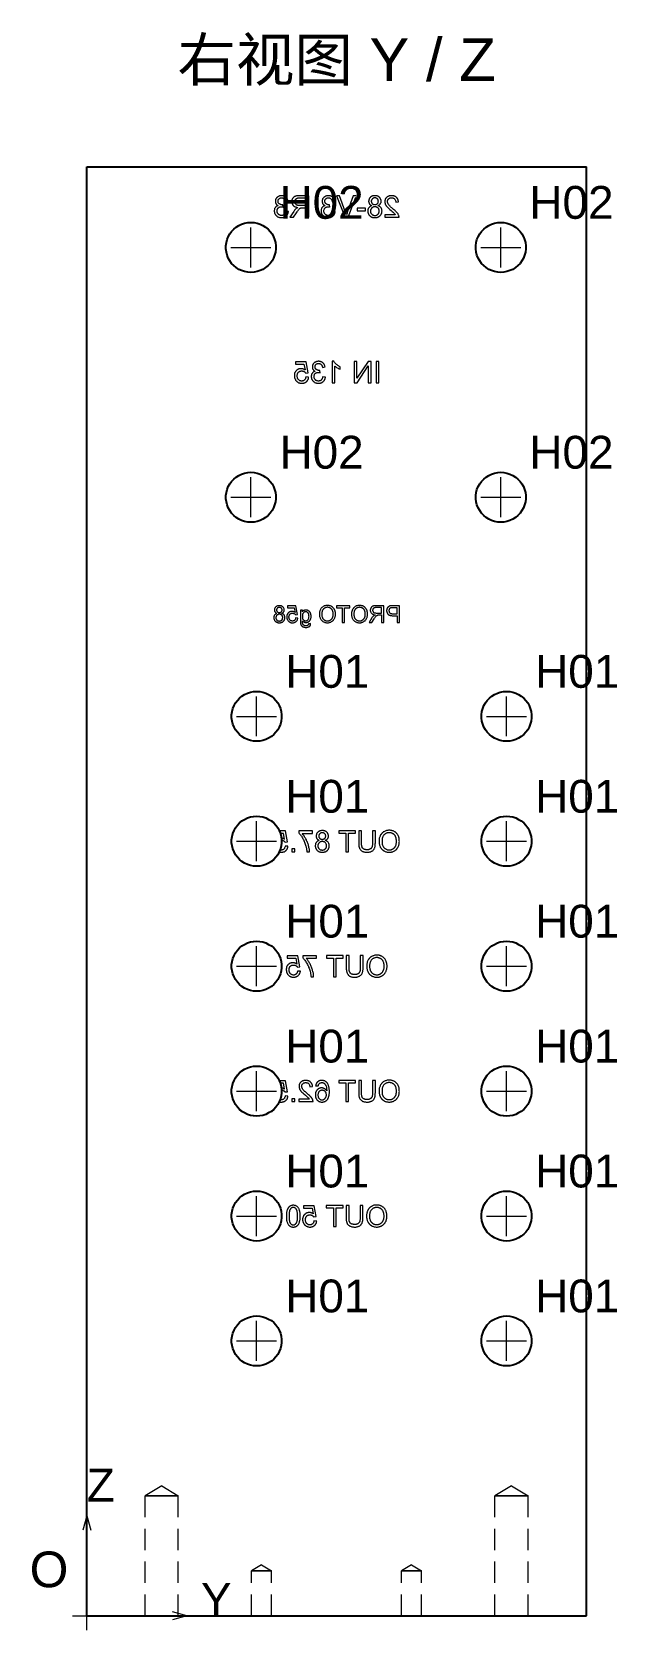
# Paper-space layout '01_三视图' of a CAD drawing. Header units: millimetres. Extents: x 8 to 451, y 8 to 289.
# Drawn here: x 26.7 to 67.6, y 138.2 to 250.2 of the extents above; entities that cross this region are included whole.
import ezdxf
from ezdxf.enums import TextEntityAlignment as Align

# ---------------------------------------------------------------- set-up
doc = ezdxf.new("R2010")
doc.units = ezdxf.units.MM
doc.linetypes.add('WP_HIDDEN', pattern=[2.3, 1.5, -0.8])
for name, color, linetype, lineweight in [('ANNOTATIONS', 7, 'CONTINUOUS', 18), ('HIDDEN', 7, 'WP_HIDDEN', 13), ('VISIBLE', 7, 'CONTINUOUS', 25)]:
    doc.layers.add(name, color=color, linetype=linetype, lineweight=lineweight)
doc.styles.add('CJK', font='Arial Unicode.ttf')

psp = doc.layouts.new('01_三视图')

# ---------------------------------------------------------------- texts
at = {"layer": 'ANNOTATIONS', "style": 'CJK'}
psp.add_text('右视图 Y / Z', height=3, dxfattribs=at).set_placement((48, 246.75), align=Align.CENTER)
for s, height, p in [('H02', 2.3, (44, 237.1)), ('H02', 2.3, (61.5, 237.1)), ('H02', 2.3, (44, 219.6)), ('H02', 2.3, (61.5, 219.6)), ('H01', 2.3, (44.4, 204.25)), ('H01', 2.3, (61.9, 204.25)), ('H01', 2.3, (44.4, 195.5)), ('H01', 2.3, (61.9, 195.5)), ('H01', 2.3, (44.4, 186.75)), ('H01', 2.3, (61.9, 186.75)), ('H01', 2.3, (44.4, 178)), ('H01', 2.3, (61.9, 178)), ('H01', 2.3, (44.4, 169.25)), ('H01', 2.3, (61.9, 169.25)), ('H01', 2.3, (44.4, 160.5)), ('H01', 2.3, (61.9, 160.5)), ('Z', 2.3, (30.5, 147.25)), ('O', 2.5, (26.5, 141.25)), ('Y', 2.3, (38.5, 139.25))]:
    psp.add_text(s, height=height, dxfattribs=at).set_placement(p)

# ---------------------------------------------------------------- linework, layer by layer
at = {"layer": 'ANNOTATIONS'}
for p, q in [((42, 233.7), (42, 236.5)), ((59.5, 233.7), (59.5, 236.5)), ((40.6, 235.1), (43.4, 235.1)), ((58.1, 235.1), (60.9, 235.1)), ((42, 216.2), (42, 219)), ((59.5, 216.2), (59.5, 219)), ((40.6, 217.6), (43.4, 217.6)), ((58.1, 217.6), (60.9, 217.6)), ((42.4, 200.85), (42.4, 203.65)), ((59.9, 200.85), (59.9, 203.65)), ((41, 202.25), (43.8, 202.25)), ((58.5, 202.25), (61.3, 202.25)), ((42.4, 192.1), (42.4, 194.9)), ((59.9, 192.1), (59.9, 194.9)), ((41, 193.5), (43.8, 193.5)), ((58.5, 193.5), (61.3, 193.5)), ((42.4, 183.35), (42.4, 186.15)), ((59.9, 183.35), (59.9, 186.15)), ((41, 184.75), (43.8, 184.75)), ((58.5, 184.75), (61.3, 184.75)), ((42.4, 174.6), (42.4, 177.4)), ((59.9, 174.6), (59.9, 177.4)), ((41, 176), (43.8, 176)), ((58.5, 176), (61.3, 176)), ((42.4, 165.85), (42.4, 168.65)), ((59.9, 165.85), (59.9, 168.65)), ((41, 167.25), (43.8, 167.25)), ((58.5, 167.25), (61.3, 167.25)), ((42.4, 157.1), (42.4, 159.9)), ((59.9, 157.1), (59.9, 159.9)), ((41, 158.5), (43.8, 158.5)), ((58.5, 158.5), (61.3, 158.5)), ((30.5, 146.25), (30.22, 145.25)), ((30.5, 139.25), (30.5, 146.25)), ((30.5, 146.25), (30.78, 145.25)), ((30.5, 138.25), (30.5, 140.25)), ((29.5, 139.25), (31.5, 139.25)), ((30.5, 139.25), (37.5, 139.25)), ((37.5, 139.25), (36.5, 139.53)), ((37.5, 139.25), (36.5, 138.97))]:
    psp.add_line(p, q, dxfattribs=at)
at = {"layer": 'HIDDEN'}
for points in [[(43.72, 238.43), (43.71, 238.4)], [(43.73, 238.45), (43.72, 238.43)], [(43.74, 238.48), (43.73, 238.45)], [(43.75, 238.5), (43.74, 238.48)], [(43.76, 238.52), (43.75, 238.5)], [(43.78, 238.54), (43.76, 238.52)], [(43.79, 238.57), (43.78, 238.54)], [(43.81, 238.59), (43.79, 238.57)], [(43.83, 238.6), (43.81, 238.59)], [(43.85, 238.62), (43.83, 238.6)], [(43.87, 238.64), (43.85, 238.62)], [(43.89, 238.65), (43.87, 238.64)], [(43.92, 238.67), (43.89, 238.65)], [(43.91, 238.43), (43.92, 238.45)], [(43.95, 238.68), (43.92, 238.67)], [(43.92, 238.45), (43.94, 238.47)], [(43.94, 238.47), (43.95, 238.48)], [(43.97, 238.69), (43.95, 238.68)], [(43.95, 238.48), (43.97, 238.5)], [(44, 238.7), (43.97, 238.69)], [(43.97, 238.5), (43.98, 238.52)], [(43.98, 238.52), (44, 238.53)], [(44.03, 238.71), (44, 238.7)], [(44, 238.53), (44.02, 238.54)], [(44.02, 238.54), (44.04, 238.55)], [(44.06, 238.71), (44.03, 238.71)], [(44.04, 238.55), (44.07, 238.56)], [(44.09, 238.72), (44.06, 238.71)], [(44.07, 238.56), (44.09, 238.56)], [(44.12, 238.72), (44.09, 238.72)], [(44.09, 238.56), (44.12, 238.57)], [(44.15, 238.72), (44.12, 238.72)], [(44.12, 238.57), (44.14, 238.57)], [(44.14, 238.57), (44.17, 238.57)], [(44.19, 238.72), (44.15, 238.72)], [(44.17, 238.57), (44.19, 238.56)], [(44.21, 238.72), (44.19, 238.72)], [(44.19, 238.56), (44.22, 238.56)], [(44.23, 238.71), (44.21, 238.72)], [(44.22, 238.56), (44.24, 238.55)], [(44.25, 238.71), (44.23, 238.71)], [(44.24, 238.55), (44.26, 238.54)], [(44.27, 238.71), (44.25, 238.71)], [(44.26, 238.54), (44.28, 238.53)], [(44.29, 238.7), (44.27, 238.71)], [(44.28, 238.53), (44.3, 238.52)], [(44.31, 238.69), (44.29, 238.7)], [(44.3, 238.52), (44.32, 238.5)], [(44.33, 238.69), (44.31, 238.69)], [(44.32, 238.5), (44.34, 238.48)], [(44.35, 238.68), (44.33, 238.69)], [(44.34, 238.48), (44.36, 238.46)], [(44.37, 238.67), (44.35, 238.68)], [(44.36, 238.46), (44.37, 238.44)], [(44.38, 238.66), (44.37, 238.67)], [(44.37, 238.44), (44.38, 238.42)], [(44.4, 238.65), (44.38, 238.66)], [(44.42, 238.64), (44.4, 238.65)], [(44.43, 238.63), (44.42, 238.64)], [(44.45, 238.62), (44.43, 238.63)], [(44.46, 238.6), (44.45, 238.62)], [(44.48, 238.59), (44.46, 238.6)], [(44.49, 238.58), (44.48, 238.59)], [(44.5, 238.56), (44.49, 238.58)], [(44.51, 238.55), (44.5, 238.56)], [(44.52, 238.53), (44.51, 238.55)], [(44.54, 238.51), (44.52, 238.53)], [(44.55, 238.49), (44.54, 238.51)], [(44.55, 238.48), (44.55, 238.49)], [(44.56, 238.46), (44.55, 238.48)], [(44.57, 238.44), (44.56, 238.46)], [(44.58, 238.42), (44.57, 238.44)], [(44.88, 238.45), (44.87, 238.42)], [(44.89, 238.48), (44.88, 238.45)], [(44.91, 238.5), (44.89, 238.48)], [(44.92, 238.53), (44.91, 238.5)], [(44.94, 238.55), (44.92, 238.53)], [(44.95, 238.58), (44.94, 238.55)], [(44.97, 238.6), (44.95, 238.58)], [(44.99, 238.62), (44.97, 238.6)], [(45.02, 238.63), (44.99, 238.62)], [(45.04, 238.65), (45.02, 238.63)], [(45.06, 238.66), (45.04, 238.65)], [(45.09, 238.67), (45.06, 238.66)], [(45.12, 238.68), (45.09, 238.67)], [(45.11, 238.44), (45.09, 238.42)], [(45.12, 238.46), (45.11, 238.44)], [(45.15, 238.69), (45.12, 238.68)], [(45.14, 238.48), (45.12, 238.46)], [(45.15, 238.49), (45.14, 238.48)], [(45.18, 238.7), (45.15, 238.69)], [(45.16, 238.49), (45.15, 238.49)], [(45.19, 238.51), (45.16, 238.49)], [(45.22, 238.7), (45.18, 238.7)], [(45.21, 238.52), (45.19, 238.51)], [(45.24, 238.53), (45.21, 238.52)], [(45.26, 238.71), (45.22, 238.7)], [(45.27, 238.54), (45.24, 238.53)], [(45.3, 238.71), (45.26, 238.71)], [(45.31, 238.54), (45.27, 238.54)], [(45.35, 238.71), (45.3, 238.71)], [(45.35, 238.55), (45.31, 238.54)], [(45.39, 238.71), (45.35, 238.71)], [(45.39, 238.55), (45.35, 238.55)], [(46.06, 238.71), (45.39, 238.71)], [(45.86, 238.55), (45.39, 238.55)], [(45.86, 238.05), (45.86, 238.55)], [(46.06, 237.21), (46.06, 238.71)], [(47, 238.43), (46.99, 238.4)], [(47.01, 238.48), (47, 238.45)], [(47, 238.45), (47, 238.43)], [(47.02, 238.5), (47.01, 238.48)], [(47.04, 238.52), (47.02, 238.5)], [(47.05, 238.54), (47.04, 238.52)], [(47.07, 238.57), (47.05, 238.54)], [(47.09, 238.59), (47.07, 238.57)], [(47.1, 238.6), (47.09, 238.59)], [(47.13, 238.62), (47.1, 238.6)], [(47.15, 238.64), (47.13, 238.62)], [(47.17, 238.65), (47.15, 238.64)], [(47.2, 238.67), (47.17, 238.65)], [(47.19, 238.43), (47.2, 238.45)], [(47.22, 238.68), (47.2, 238.67)], [(47.2, 238.45), (47.21, 238.47)], [(47.21, 238.47), (47.23, 238.48)], [(47.25, 238.69), (47.22, 238.68)], [(47.23, 238.48), (47.24, 238.5)], [(47.24, 238.5), (47.26, 238.52)], [(47.28, 238.7), (47.25, 238.69)], [(47.26, 238.52), (47.28, 238.53)], [(47.31, 238.71), (47.28, 238.7)], [(47.28, 238.53), (47.3, 238.54)], [(47.3, 238.54), (47.32, 238.55)], [(47.33, 238.71), (47.31, 238.71)], [(47.32, 238.55), (47.34, 238.56)], [(47.36, 238.72), (47.33, 238.71)], [(47.34, 238.56), (47.37, 238.56)], [(47.39, 238.72), (47.36, 238.72)], [(47.37, 238.56), (47.39, 238.57)], [(47.42, 238.72), (47.39, 238.72)], [(47.39, 238.57), (47.42, 238.57)], [(47.47, 238.72), (47.42, 238.72)], [(47.42, 238.57), (47.45, 238.57)], [(47.45, 238.57), (47.47, 238.56)], [(47.49, 238.72), (47.47, 238.72)], [(47.47, 238.56), (47.5, 238.56)], [(47.51, 238.71), (47.49, 238.72)], [(47.5, 238.56), (47.52, 238.55)], [(47.53, 238.71), (47.51, 238.71)], [(47.52, 238.55), (47.54, 238.54)], [(47.55, 238.71), (47.53, 238.71)], [(47.54, 238.54), (47.56, 238.53)], [(47.57, 238.7), (47.55, 238.71)], [(47.56, 238.53), (47.58, 238.52)], [(47.59, 238.69), (47.57, 238.7)], [(47.58, 238.52), (47.6, 238.5)], [(47.61, 238.69), (47.59, 238.69)], [(47.6, 238.5), (47.62, 238.48)], [(47.62, 238.68), (47.61, 238.69)], [(47.64, 238.67), (47.62, 238.68)], [(47.62, 238.48), (47.63, 238.46)], [(47.63, 238.46), (47.65, 238.44)], [(47.66, 238.66), (47.64, 238.67)], [(47.65, 238.44), (47.66, 238.42)], [(47.68, 238.65), (47.66, 238.66)], [(47.69, 238.64), (47.68, 238.65)], [(47.71, 238.63), (47.69, 238.64)], [(47.72, 238.62), (47.71, 238.63)], [(47.74, 238.6), (47.72, 238.62)], [(47.75, 238.59), (47.74, 238.6)], [(47.77, 238.58), (47.75, 238.59)], [(47.78, 238.56), (47.77, 238.58)], [(47.79, 238.55), (47.78, 238.56)], [(47.8, 238.53), (47.79, 238.55)], [(47.81, 238.51), (47.8, 238.53)], [(47.82, 238.49), (47.81, 238.51)], [(47.83, 238.48), (47.82, 238.49)], [(47.84, 238.46), (47.83, 238.48)], [(47.85, 238.44), (47.84, 238.46)], [(47.85, 238.42), (47.85, 238.44)], [(48, 238.71), (48.59, 237.21)], [(48.2, 238.71), (48, 238.71)], [(48.61, 237.62), (48.2, 238.71)], [(49.16, 238.71), (48.77, 237.62)], [(48.8, 237.21), (49.38, 238.71)], [(49.38, 238.71), (49.16, 238.71)], [(50.27, 238.46), (50.26, 238.44)], [(50.26, 238.44), (50.26, 238.42)], [(50.28, 238.5), (50.27, 238.48)], [(50.27, 238.48), (50.27, 238.46)], [(50.29, 238.51), (50.28, 238.5)], [(50.3, 238.53), (50.29, 238.51)], [(50.31, 238.54), (50.3, 238.53)], [(50.32, 238.56), (50.31, 238.54)], [(50.34, 238.58), (50.32, 238.56)], [(50.35, 238.59), (50.34, 238.58)], [(50.36, 238.61), (50.35, 238.59)], [(50.38, 238.62), (50.36, 238.61)], [(50.4, 238.63), (50.38, 238.62)], [(50.41, 238.64), (50.4, 238.63)], [(50.43, 238.66), (50.41, 238.64)], [(50.45, 238.67), (50.43, 238.66)], [(50.47, 238.68), (50.45, 238.67)], [(50.46, 238.44), (50.45, 238.42)], [(50.47, 238.46), (50.46, 238.44)], [(50.48, 238.68), (50.47, 238.68)], [(50.49, 238.48), (50.47, 238.46)], [(50.5, 238.69), (50.48, 238.68)], [(50.5, 238.5), (50.49, 238.48)], [(50.52, 238.7), (50.5, 238.69)], [(50.52, 238.51), (50.5, 238.5)], [(50.54, 238.7), (50.52, 238.7)], [(50.54, 238.53), (50.52, 238.51)], [(50.57, 238.71), (50.54, 238.7)], [(50.56, 238.54), (50.54, 238.53)], [(50.58, 238.55), (50.56, 238.54)], [(50.59, 238.71), (50.57, 238.71)], [(50.61, 238.56), (50.58, 238.55)], [(50.61, 238.72), (50.59, 238.71)], [(50.63, 238.72), (50.61, 238.72)], [(50.63, 238.56), (50.61, 238.56)], [(50.66, 238.72), (50.63, 238.72)], [(50.65, 238.57), (50.63, 238.56)], [(50.68, 238.57), (50.65, 238.57)], [(50.68, 238.72), (50.66, 238.72)], [(50.71, 238.72), (50.68, 238.72)], [(50.71, 238.57), (50.68, 238.57)], [(50.73, 238.72), (50.71, 238.72)], [(50.73, 238.56), (50.71, 238.57)], [(50.75, 238.72), (50.73, 238.72)], [(50.75, 238.56), (50.73, 238.56)], [(50.77, 238.71), (50.75, 238.72)], [(50.78, 238.55), (50.75, 238.56)], [(50.8, 238.71), (50.77, 238.71)], [(50.8, 238.54), (50.78, 238.55)], [(50.82, 238.7), (50.8, 238.71)], [(50.82, 238.53), (50.8, 238.54)], [(50.84, 238.7), (50.82, 238.7)], [(50.84, 238.52), (50.82, 238.53)], [(50.86, 238.69), (50.84, 238.7)], [(50.86, 238.5), (50.84, 238.52)], [(50.88, 238.68), (50.86, 238.69)], [(50.87, 238.48), (50.86, 238.5)], [(50.89, 238.46), (50.87, 238.48)], [(50.9, 238.68), (50.88, 238.68)], [(50.9, 238.45), (50.89, 238.46)], [(50.91, 238.67), (50.9, 238.68)], [(50.91, 238.43), (50.9, 238.45)], [(50.93, 238.66), (50.91, 238.67)], [(50.95, 238.65), (50.93, 238.66)], [(50.97, 238.63), (50.95, 238.65)], [(50.98, 238.62), (50.97, 238.63)], [(51, 238.61), (50.98, 238.62)], [(51.01, 238.59), (51, 238.61)], [(51.02, 238.58), (51.01, 238.59)], [(51.04, 238.56), (51.02, 238.58)], [(51.05, 238.55), (51.04, 238.56)], [(51.06, 238.53), (51.05, 238.55)], [(51.07, 238.52), (51.06, 238.53)], [(51.08, 238.5), (51.07, 238.52)], [(51.08, 238.48), (51.08, 238.5)], [(51.09, 238.47), (51.08, 238.48)], [(51.1, 238.45), (51.09, 238.47)], [(51.1, 238.43), (51.1, 238.45)], [(51.11, 238.41), (51.1, 238.43)], [(51.4, 238.45), (51.39, 238.43)], [(51.39, 238.43), (51.39, 238.41)], [(51.41, 238.47), (51.4, 238.45)], [(51.42, 238.5), (51.41, 238.48)], [(51.41, 238.48), (51.41, 238.47)], [(51.43, 238.52), (51.42, 238.5)], [(51.44, 238.54), (51.43, 238.52)], [(51.46, 238.55), (51.44, 238.54)], [(51.47, 238.57), (51.46, 238.55)], [(51.48, 238.58), (51.47, 238.57)], [(51.5, 238.6), (51.48, 238.58)], [(51.52, 238.61), (51.5, 238.6)], [(51.53, 238.63), (51.52, 238.61)], [(51.55, 238.64), (51.53, 238.63)], [(51.57, 238.65), (51.55, 238.64)], [(51.59, 238.66), (51.57, 238.65)], [(51.58, 238.41), (51.59, 238.43)], [(51.61, 238.67), (51.59, 238.66)], [(51.59, 238.43), (51.61, 238.45)], [(51.63, 238.68), (51.61, 238.67)], [(51.61, 238.45), (51.62, 238.47)], [(51.62, 238.47), (51.64, 238.49)], [(51.65, 238.69), (51.63, 238.68)], [(51.64, 238.49), (51.66, 238.51)], [(51.67, 238.7), (51.65, 238.69)], [(51.66, 238.51), (51.68, 238.52)], [(51.69, 238.7), (51.67, 238.7)], [(51.68, 238.52), (51.71, 238.54)], [(51.72, 238.71), (51.69, 238.7)], [(51.71, 238.54), (51.73, 238.55)], [(51.74, 238.71), (51.72, 238.71)], [(51.73, 238.55), (51.76, 238.56)], [(51.77, 238.72), (51.74, 238.71)], [(51.76, 238.56), (51.79, 238.56)], [(51.79, 238.72), (51.77, 238.72)], [(51.82, 238.72), (51.79, 238.72)], [(51.79, 238.56), (51.82, 238.57)], [(51.84, 238.72), (51.82, 238.72)], [(51.82, 238.57), (51.85, 238.57)], [(51.87, 238.72), (51.84, 238.72)], [(51.85, 238.57), (51.88, 238.57)], [(51.9, 238.72), (51.87, 238.72)], [(51.88, 238.57), (51.91, 238.56)], [(51.92, 238.72), (51.9, 238.72)], [(51.91, 238.56), (51.94, 238.56)], [(51.95, 238.71), (51.92, 238.72)], [(51.94, 238.56), (51.97, 238.55)], [(51.97, 238.71), (51.95, 238.71)], [(51.99, 238.7), (51.97, 238.71)], [(51.97, 238.55), (51.99, 238.54)], [(52.01, 238.7), (51.99, 238.7)], [(51.99, 238.54), (52.02, 238.52)], [(52.04, 238.69), (52.01, 238.7)], [(52.02, 238.52), (52.04, 238.51)], [(52.06, 238.68), (52.04, 238.69)], [(52.04, 238.51), (52.06, 238.49)], [(52.08, 238.68), (52.06, 238.68)], [(52.06, 238.49), (52.08, 238.47)], [(52.1, 238.67), (52.08, 238.68)], [(52.08, 238.47), (52.1, 238.44)], [(52.12, 238.66), (52.1, 238.67)], [(52.1, 238.44), (52.11, 238.42)], [(52.13, 238.65), (52.12, 238.66)], [(52.15, 238.63), (52.13, 238.65)], [(52.17, 238.62), (52.15, 238.63)], [(52.19, 238.61), (52.17, 238.62)], [(52.2, 238.59), (52.19, 238.61)], [(52.22, 238.58), (52.2, 238.59)], [(52.23, 238.56), (52.22, 238.58)], [(52.24, 238.55), (52.23, 238.56)], [(52.25, 238.53), (52.24, 238.55)], [(52.27, 238.51), (52.25, 238.53)], [(52.28, 238.49), (52.27, 238.51)], [(52.29, 238.47), (52.28, 238.49)], [(52.29, 238.45), (52.29, 238.47)], [(52.3, 238.43), (52.29, 238.45)], [(52.31, 238.41), (52.3, 238.43)], [(43.64, 237.72), (43.63, 237.69)], [(43.63, 237.69), (43.63, 237.65)], [(43.63, 237.65), (43.63, 237.63)], [(43.63, 237.63), (43.63, 237.6)], [(43.63, 237.6), (43.64, 237.58)], [(43.65, 237.79), (43.64, 237.75)], [(43.64, 237.75), (43.64, 237.72)], [(43.64, 237.58), (43.64, 237.56)], [(43.64, 237.56), (43.65, 237.53)], [(43.66, 237.82), (43.65, 237.79)], [(43.65, 237.53), (43.65, 237.51)], [(43.65, 237.51), (43.66, 237.49)], [(43.67, 237.84), (43.66, 237.82)], [(43.66, 237.49), (43.67, 237.47)], [(43.69, 237.87), (43.67, 237.84)], [(43.67, 237.47), (43.68, 237.45)], [(43.68, 237.45), (43.69, 237.43)], [(43.71, 237.89), (43.69, 237.87)], [(43.69, 237.43), (43.7, 237.41)], [(43.7, 237.41), (43.71, 237.39)], [(43.71, 238.4), (43.71, 238.38)], [(43.71, 238.38), (43.71, 238.35)], [(43.71, 238.35), (43.71, 238.33)], [(43.71, 238.33), (43.71, 238.3)], [(43.71, 238.3), (43.71, 238.28)], [(43.71, 238.28), (43.71, 238.26)], [(43.71, 238.26), (43.72, 238.24)], [(43.73, 237.92), (43.71, 237.89)], [(43.71, 237.39), (43.73, 237.37)], [(43.72, 238.24), (43.73, 238.21)], [(43.73, 238.21), (43.74, 238.19)], [(43.75, 237.94), (43.73, 237.92)], [(43.73, 237.37), (43.74, 237.35)], [(43.74, 238.19), (43.75, 238.17)], [(43.74, 237.35), (43.76, 237.33)], [(43.75, 238.17), (43.76, 238.15)], [(43.77, 237.96), (43.75, 237.94)], [(43.76, 238.15), (43.77, 238.13)], [(43.76, 237.33), (43.78, 237.32)], [(43.77, 238.13), (43.79, 238.11)], [(43.8, 237.98), (43.77, 237.96)], [(43.78, 237.32), (43.79, 237.3)], [(43.79, 238.11), (43.81, 238.09)], [(43.82, 237.99), (43.8, 237.98)], [(43.81, 238.09), (43.82, 238.08)], [(43.82, 238.08), (43.84, 238.06)], [(43.85, 238), (43.82, 237.99)], [(43.83, 237.71), (43.84, 237.74)], [(43.83, 237.68), (43.83, 237.71)], [(43.83, 237.65), (43.83, 237.68)], [(43.83, 237.62), (43.83, 237.65)], [(43.83, 237.58), (43.83, 237.62)], [(43.84, 237.55), (43.83, 237.58)], [(43.84, 238.06), (43.87, 238.05)], [(43.84, 237.74), (43.85, 237.76)], [(43.85, 237.52), (43.84, 237.55)], [(43.88, 238.01), (43.85, 238)], [(43.85, 237.76), (43.86, 237.79)], [(43.86, 237.5), (43.85, 237.52)], [(43.86, 237.79), (43.88, 237.81)], [(43.88, 237.47), (43.86, 237.5)], [(43.87, 238.05), (43.89, 238.04)], [(43.91, 238.02), (43.88, 238.01)], [(43.88, 237.81), (43.89, 237.84)], [(43.9, 237.45), (43.88, 237.47)], [(43.89, 238.04), (43.91, 238.02)], [(43.89, 237.84), (43.91, 237.86)], [(43.9, 238.38), (43.91, 238.4)], [(43.9, 238.36), (43.9, 238.38)], [(43.9, 238.33), (43.9, 238.36)], [(43.9, 238.3), (43.9, 238.33)], [(43.9, 238.27), (43.9, 238.3)], [(43.91, 238.26), (43.9, 238.27)], [(43.92, 237.42), (43.9, 237.45)], [(43.91, 238.4), (43.91, 238.43)], [(43.91, 238.25), (43.91, 238.26)], [(43.91, 238.23), (43.91, 238.25)], [(43.92, 238.22), (43.91, 238.23)], [(43.91, 237.86), (43.93, 237.88)], [(43.93, 238.21), (43.92, 238.22)], [(43.94, 237.4), (43.92, 237.42)], [(43.93, 238.2), (43.93, 238.21)], [(43.94, 238.19), (43.93, 238.2)], [(43.93, 237.88), (43.96, 237.89)], [(43.95, 238.18), (43.94, 238.19)], [(43.97, 237.38), (43.94, 237.4)], [(43.96, 238.17), (43.95, 238.18)], [(43.97, 238.16), (43.96, 238.17)], [(43.96, 237.89), (43.98, 237.91)], [(43.98, 238.15), (43.97, 238.16)], [(43.99, 237.37), (43.97, 237.38)], [(43.99, 238.14), (43.98, 238.15)], [(43.98, 237.91), (44.01, 237.92)], [(44.02, 238.13), (43.99, 238.14)], [(44.02, 237.36), (43.99, 237.37)], [(44.01, 237.92), (44.03, 237.93)], [(44.04, 238.12), (44.02, 238.13)], [(44.05, 237.35), (44.02, 237.36)], [(44.03, 237.93), (44.06, 237.94)], [(44.07, 238.1), (44.04, 238.12)], [(44.08, 237.34), (44.05, 237.35)], [(44.06, 237.94), (44.09, 237.94)], [(44.09, 238.1), (44.07, 238.1)], [(44.11, 237.33), (44.08, 237.34)], [(44.12, 238.09), (44.09, 238.1)], [(44.09, 237.94), (44.12, 237.94)], [(44.14, 237.33), (44.11, 237.33)], [(44.15, 238.08), (44.12, 238.09)], [(44.12, 237.94), (44.15, 237.94)], [(44.17, 237.33), (44.14, 237.33)], [(44.17, 238.08), (44.15, 238.08)], [(44.15, 237.94), (44.18, 237.94)], [(44.2, 238.08), (44.17, 238.08)], [(44.19, 237.34), (44.17, 237.33)], [(44.18, 237.94), (44.22, 237.93)], [(44.22, 237.34), (44.19, 237.34)], [(44.23, 238.08), (44.2, 238.08)], [(44.22, 237.93), (44.25, 237.92)], [(44.24, 237.35), (44.22, 237.34)], [(44.25, 237.92), (44.23, 238.08)], [(44.26, 237.36), (44.24, 237.35)], [(44.29, 237.37), (44.26, 237.36)], [(44.31, 237.39), (44.29, 237.37)], [(44.33, 237.4), (44.31, 237.39)], [(44.34, 237.42), (44.33, 237.4)], [(44.36, 237.44), (44.34, 237.42)], [(44.38, 237.47), (44.36, 237.44)], [(44.38, 238.42), (44.39, 238.39)], [(44.39, 237.49), (44.38, 237.47)], [(44.39, 238.39), (44.4, 238.36)], [(44.4, 237.52), (44.39, 237.49)], [(44.4, 238.36), (44.41, 238.33)], [(44.42, 237.56), (44.4, 237.52)], [(44.41, 238.33), (44.42, 238.3)], [(44.42, 238.3), (44.6, 238.33)], [(44.43, 237.59), (44.42, 237.56)], [(44.62, 237.6), (44.43, 237.63)], [(44.43, 237.63), (44.43, 237.59)], [(44.47, 237.3), (44.49, 237.31)], [(44.49, 237.31), (44.5, 237.33)], [(44.5, 237.33), (44.51, 237.35)], [(44.51, 237.35), (44.53, 237.36)], [(44.53, 237.36), (44.54, 237.38)], [(44.54, 237.38), (44.55, 237.4)], [(44.55, 237.4), (44.56, 237.42)], [(44.56, 237.42), (44.57, 237.43)], [(44.57, 237.43), (44.58, 237.45)], [(44.59, 238.37), (44.58, 238.42)], [(44.58, 237.45), (44.59, 237.47)], [(44.6, 238.33), (44.59, 238.37)], [(44.59, 237.47), (44.6, 237.49)], [(44.6, 237.51), (44.61, 237.54)], [(44.6, 237.49), (44.6, 237.51)], [(44.61, 237.56), (44.62, 237.58)], [(44.61, 237.54), (44.61, 237.56)], [(44.62, 237.58), (44.62, 237.6)], [(45, 237.62), (44.73, 237.21)], [(44.87, 238.39), (44.86, 238.36)], [(44.86, 238.36), (44.86, 238.33)], [(44.86, 238.33), (44.86, 238.3)], [(44.86, 238.3), (44.86, 238.26)], [(44.86, 238.26), (44.86, 238.24)], [(44.86, 238.24), (44.86, 238.23)], [(44.86, 238.23), (44.87, 238.21)], [(44.87, 238.42), (44.87, 238.39)], [(44.87, 238.21), (44.87, 238.19)], [(44.87, 238.19), (44.88, 238.17)], [(44.88, 238.17), (44.88, 238.15)], [(44.88, 238.15), (44.89, 238.14)], [(44.89, 238.14), (44.9, 238.12)], [(44.9, 238.12), (44.91, 238.11)], [(44.91, 238.11), (44.92, 238.09)], [(44.92, 238.09), (44.93, 238.08)], [(44.93, 238.08), (44.94, 238.06)], [(44.94, 238.06), (44.95, 238.05)], [(44.95, 238.05), (44.96, 238.03)], [(44.96, 238.03), (44.97, 238.02)], [(44.97, 238.02), (44.99, 238.01)], [(44.99, 238.01), (45, 237.99)], [(44.99, 237.21), (45.18, 237.52)], [(45, 237.99), (45.02, 237.98)], [(45.02, 237.65), (45, 237.62)], [(45.02, 237.98), (45.04, 237.97)], [(45.04, 237.67), (45.02, 237.65)], [(45.04, 237.97), (45.06, 237.96)], [(45.06, 237.7), (45.04, 237.67)], [(45.07, 238.35), (45.06, 238.33)], [(45.06, 238.33), (45.06, 238.3)], [(45.06, 238.3), (45.06, 238.28)], [(45.06, 238.28), (45.07, 238.27)], [(45.06, 237.96), (45.07, 237.95)], [(45.08, 237.73), (45.06, 237.7)], [(45.08, 238.4), (45.07, 238.38)], [(45.07, 238.38), (45.07, 238.35)], [(45.07, 238.27), (45.07, 238.25)], [(45.07, 238.25), (45.07, 238.23)], [(45.07, 238.23), (45.08, 238.22)], [(45.07, 237.95), (45.09, 237.94)], [(45.09, 238.42), (45.08, 238.4)], [(45.08, 238.22), (45.09, 238.2)], [(45.1, 237.75), (45.08, 237.73)], [(45.09, 238.2), (45.09, 238.18)], [(45.09, 238.18), (45.1, 238.17)], [(45.09, 237.94), (45.11, 237.93)], [(45.1, 238.17), (45.11, 238.15)], [(45.12, 237.77), (45.1, 237.75)], [(45.11, 238.15), (45.13, 238.14)], [(45.11, 237.93), (45.14, 237.93)], [(45.14, 237.8), (45.12, 237.77)], [(45.13, 238.14), (45.14, 238.13)], [(45.14, 238.13), (45.15, 238.11)], [(45.14, 237.93), (45.16, 237.92)], [(45.16, 237.82), (45.14, 237.8)], [(45.15, 238.11), (45.17, 238.1)], [(45.16, 237.92), (45.18, 237.91)], [(45.18, 237.84), (45.16, 237.82)], [(45.17, 238.1), (45.18, 238.09)], [(45.18, 238.09), (45.2, 238.08)], [(45.18, 237.91), (45.23, 237.9)], [(45.21, 237.85), (45.18, 237.84)], [(45.18, 237.52), (45.23, 237.58)], [(45.2, 238.08), (45.22, 238.08)], [(45.25, 237.87), (45.21, 237.85)], [(45.22, 238.08), (45.24, 238.07)], [(45.23, 237.9), (45.28, 237.89)], [(45.23, 237.58), (45.26, 237.64)], [(45.24, 238.07), (45.26, 238.06)], [(45.28, 237.89), (45.25, 237.87)], [(45.26, 238.06), (45.29, 238.06)], [(45.26, 237.64), (45.3, 237.69)], [(45.29, 238.06), (45.31, 238.06)], [(45.3, 237.69), (45.33, 237.73)], [(45.31, 238.06), (45.34, 238.05)], [(45.33, 237.73), (45.36, 237.76)], [(45.34, 238.05), (45.37, 238.05)], [(45.36, 237.76), (45.38, 237.79)], [(45.37, 238.05), (45.4, 238.05)], [(45.38, 237.79), (45.41, 237.81)], [(45.4, 238.05), (45.43, 238.05)], [(45.41, 237.81), (45.42, 237.82)], [(45.42, 237.82), (45.43, 237.83)], [(45.43, 238.05), (45.86, 238.05)], [(45.43, 237.83), (45.45, 237.84)], [(45.45, 237.84), (45.47, 237.85)], [(45.47, 237.85), (45.5, 237.86)], [(45.5, 237.86), (45.52, 237.87)], [(45.52, 237.87), (45.54, 237.87)], [(45.54, 237.87), (45.57, 237.87)], [(45.57, 237.87), (45.6, 237.88)], [(45.6, 237.88), (45.63, 237.88)], [(45.63, 237.88), (45.86, 237.88)], [(45.86, 237.88), (45.86, 237.21)], [(46.92, 237.75), (46.91, 237.72)], [(46.91, 237.72), (46.91, 237.69)], [(46.91, 237.69), (46.91, 237.65)], [(46.91, 237.65), (46.91, 237.63)], [(46.91, 237.63), (46.91, 237.6)], [(46.91, 237.6), (46.91, 237.58)], [(46.91, 237.58), (46.92, 237.56)], [(46.93, 237.79), (46.92, 237.75)], [(46.92, 237.56), (46.92, 237.53)], [(46.92, 237.53), (46.93, 237.51)], [(46.94, 237.82), (46.93, 237.79)], [(46.93, 237.51), (46.94, 237.49)], [(46.95, 237.84), (46.94, 237.82)], [(46.94, 237.49), (46.94, 237.47)], [(46.94, 237.47), (46.95, 237.45)], [(46.97, 237.87), (46.95, 237.84)], [(46.95, 237.45), (46.96, 237.43)], [(46.96, 237.43), (46.98, 237.41)], [(46.98, 237.89), (46.97, 237.87)], [(46.99, 238.38), (46.98, 238.35)], [(46.98, 238.35), (46.98, 238.33)], [(46.98, 238.33), (46.98, 238.3)], [(46.98, 238.3), (46.99, 238.28)], [(47, 237.92), (46.98, 237.89)], [(46.98, 237.41), (46.99, 237.39)], [(46.99, 238.4), (46.99, 238.38)], [(46.99, 238.28), (46.99, 238.26)], [(46.99, 238.26), (47, 238.24)], [(46.99, 237.39), (47, 237.37)], [(47, 238.24), (47, 238.21)], [(47, 238.21), (47.01, 238.19)], [(47.02, 237.94), (47, 237.92)], [(47, 237.37), (47.02, 237.35)], [(47.01, 238.19), (47.02, 238.17)], [(47.02, 238.17), (47.04, 238.15)], [(47.05, 237.96), (47.02, 237.94)], [(47.02, 237.35), (47.04, 237.33)], [(47.04, 238.15), (47.05, 238.13)], [(47.04, 237.33), (47.05, 237.32)], [(47.05, 238.13), (47.06, 238.11)], [(47.07, 237.98), (47.05, 237.96)], [(47.05, 237.32), (47.07, 237.3)], [(47.06, 238.11), (47.08, 238.09)], [(47.1, 237.99), (47.07, 237.98)], [(47.08, 238.09), (47.1, 238.08)], [(47.1, 238.08), (47.12, 238.06)], [(47.13, 238), (47.1, 237.99)], [(47.11, 237.71), (47.12, 237.74)], [(47.11, 237.68), (47.11, 237.71)], [(47.11, 237.65), (47.11, 237.68)], [(47.11, 237.62), (47.11, 237.65)], [(47.11, 237.58), (47.11, 237.62)], [(47.12, 237.55), (47.11, 237.58)], [(47.12, 238.06), (47.14, 238.05)], [(47.12, 237.74), (47.13, 237.76)], [(47.13, 237.52), (47.12, 237.55)], [(47.16, 238.01), (47.13, 238)], [(47.13, 237.76), (47.14, 237.79)], [(47.14, 237.5), (47.13, 237.52)], [(47.14, 238.05), (47.17, 238.04)], [(47.14, 237.79), (47.15, 237.81)], [(47.16, 237.47), (47.14, 237.5)], [(47.15, 237.81), (47.17, 237.84)], [(47.19, 238.02), (47.16, 238.01)], [(47.17, 237.45), (47.16, 237.47)], [(47.17, 238.36), (47.18, 238.38)], [(47.17, 238.33), (47.17, 238.36)], [(47.17, 238.3), (47.17, 238.33)], [(47.18, 238.27), (47.17, 238.3)], [(47.17, 238.04), (47.19, 238.02)], [(47.17, 237.84), (47.19, 237.86)], [(47.2, 237.42), (47.17, 237.45)], [(47.18, 238.4), (47.19, 238.43)], [(47.18, 238.38), (47.18, 238.4)], [(47.18, 238.26), (47.18, 238.27)], [(47.19, 238.25), (47.18, 238.26)], [(47.19, 238.23), (47.19, 238.25)], [(47.2, 238.22), (47.19, 238.23)], [(47.19, 237.86), (47.21, 237.88)], [(47.2, 238.21), (47.2, 238.22)], [(47.21, 238.2), (47.2, 238.21)], [(47.22, 237.4), (47.2, 237.42)], [(47.22, 238.19), (47.21, 238.2)], [(47.21, 237.88), (47.23, 237.89)], [(47.23, 238.18), (47.22, 238.19)], [(47.24, 237.38), (47.22, 237.4)], [(47.24, 238.17), (47.23, 238.18)], [(47.23, 237.89), (47.26, 237.91)], [(47.25, 238.16), (47.24, 238.17)], [(47.27, 237.37), (47.24, 237.38)], [(47.26, 238.15), (47.25, 238.16)], [(47.27, 238.14), (47.26, 238.15)], [(47.26, 237.91), (47.28, 237.92)], [(47.29, 238.13), (47.27, 238.14)], [(47.3, 237.36), (47.27, 237.37)], [(47.28, 237.92), (47.31, 237.93)], [(47.32, 238.12), (47.29, 238.13)], [(47.32, 237.35), (47.3, 237.36)], [(47.31, 237.93), (47.34, 237.94)], [(47.34, 238.1), (47.32, 238.12)], [(47.35, 237.34), (47.32, 237.35)], [(47.37, 238.1), (47.34, 238.1)], [(47.34, 237.94), (47.37, 237.94)], [(47.38, 237.33), (47.35, 237.34)], [(47.39, 238.09), (47.37, 238.1)], [(47.37, 237.94), (47.4, 237.94)], [(47.42, 237.33), (47.38, 237.33)], [(47.42, 238.08), (47.39, 238.09)], [(47.4, 237.94), (47.43, 237.94)], [(47.45, 238.08), (47.42, 238.08)], [(47.44, 237.33), (47.42, 237.33)], [(47.43, 237.94), (47.46, 237.94)], [(47.47, 237.34), (47.44, 237.33)], [(47.48, 238.08), (47.45, 238.08)], [(47.46, 237.94), (47.49, 237.93)], [(47.49, 237.34), (47.47, 237.34)], [(47.51, 238.08), (47.48, 238.08)], [(47.49, 237.93), (47.53, 237.92)], [(47.52, 237.35), (47.49, 237.34)], [(47.53, 237.92), (47.51, 238.08)], [(47.54, 237.36), (47.52, 237.35)], [(47.56, 237.37), (47.54, 237.36)], [(47.58, 237.39), (47.56, 237.37)], [(47.6, 237.4), (47.58, 237.39)], [(47.62, 237.42), (47.6, 237.4)], [(47.64, 237.44), (47.62, 237.42)], [(47.65, 237.47), (47.64, 237.44)], [(47.67, 237.49), (47.65, 237.47)], [(47.66, 238.42), (47.67, 238.39)], [(47.67, 238.39), (47.68, 238.36)], [(47.68, 237.52), (47.67, 237.49)], [(47.68, 238.36), (47.69, 238.33)], [(47.69, 237.56), (47.68, 237.52)], [(47.69, 238.3), (47.88, 238.33)], [(47.69, 238.33), (47.69, 238.3)], [(47.7, 237.59), (47.69, 237.56)], [(47.71, 237.63), (47.7, 237.59)], [(47.9, 237.6), (47.71, 237.63)], [(47.75, 237.3), (47.76, 237.31)], [(47.76, 237.31), (47.78, 237.33)], [(47.78, 237.33), (47.79, 237.35)], [(47.79, 237.35), (47.8, 237.36)], [(47.8, 237.36), (47.82, 237.38)], [(47.82, 237.38), (47.83, 237.4)], [(47.83, 237.4), (47.84, 237.42)], [(47.84, 237.42), (47.85, 237.43)], [(47.87, 238.37), (47.85, 238.42)], [(47.85, 237.43), (47.86, 237.45)], [(47.86, 237.45), (47.87, 237.47)], [(47.88, 238.33), (47.87, 238.37)], [(47.87, 237.49), (47.88, 237.51)], [(47.87, 237.47), (47.87, 237.49)], [(47.88, 237.54), (47.89, 237.56)], [(47.88, 237.51), (47.88, 237.54)], [(47.89, 237.58), (47.9, 237.6)], [(47.89, 237.56), (47.89, 237.58)], [(48.63, 237.56), (48.61, 237.62)], [(48.65, 237.5), (48.63, 237.56)], [(48.67, 237.43), (48.65, 237.5)], [(48.69, 237.37), (48.67, 237.43)], [(48.71, 237.43), (48.69, 237.37)], [(48.73, 237.49), (48.71, 237.43)], [(48.75, 237.55), (48.73, 237.49)], [(48.77, 237.62), (48.75, 237.55)], [(49.45, 237.85), (49.45, 237.66)], [(50.02, 237.85), (49.45, 237.85)], [(49.45, 237.66), (50.02, 237.66)], [(50.02, 237.66), (50.02, 237.85)], [(50.19, 237.7), (50.18, 237.67)], [(50.18, 237.67), (50.18, 237.64)], [(50.18, 237.64), (50.18, 237.61)], [(50.18, 237.61), (50.18, 237.59)], [(50.18, 237.59), (50.19, 237.57)], [(50.2, 237.77), (50.19, 237.74)], [(50.19, 237.74), (50.19, 237.7)], [(50.19, 237.57), (50.19, 237.54)], [(50.19, 237.54), (50.2, 237.52)], [(50.21, 237.8), (50.2, 237.77)], [(50.2, 237.52), (50.2, 237.5)], [(50.2, 237.5), (50.21, 237.48)], [(50.22, 237.83), (50.21, 237.8)], [(50.21, 237.48), (50.22, 237.46)], [(50.24, 237.85), (50.22, 237.83)], [(50.22, 237.46), (50.23, 237.44)], [(50.23, 237.44), (50.24, 237.42)], [(50.25, 238.37), (50.24, 238.35)], [(50.24, 238.35), (50.24, 238.33)], [(50.24, 238.33), (50.24, 238.3)], [(50.24, 238.3), (50.25, 238.28)], [(50.25, 237.88), (50.24, 237.85)], [(50.24, 237.42), (50.25, 237.4)], [(50.26, 238.42), (50.25, 238.41)], [(50.25, 238.41), (50.25, 238.39)], [(50.25, 238.39), (50.25, 238.37)], [(50.25, 238.28), (50.25, 238.25)], [(50.25, 238.25), (50.26, 238.23)], [(50.27, 237.9), (50.25, 237.88)], [(50.25, 237.4), (50.26, 237.38)], [(50.26, 238.23), (50.27, 238.21)], [(50.26, 237.38), (50.27, 237.36)], [(50.27, 238.21), (50.27, 238.18)], [(50.27, 238.18), (50.29, 238.16)], [(50.29, 237.92), (50.27, 237.9)], [(50.27, 237.36), (50.29, 237.35)], [(50.29, 238.16), (50.3, 238.14)], [(50.32, 237.95), (50.29, 237.92)], [(50.29, 237.35), (50.3, 237.33)], [(50.3, 238.14), (50.31, 238.12)], [(50.3, 237.33), (50.32, 237.31)], [(50.31, 238.12), (50.33, 238.11)], [(50.34, 237.96), (50.32, 237.95)], [(50.32, 237.31), (50.34, 237.3)], [(50.33, 238.11), (50.35, 238.09)], [(50.37, 237.98), (50.34, 237.96)], [(50.35, 238.09), (50.37, 238.08)], [(50.37, 238.08), (50.39, 238.06)], [(50.4, 238), (50.37, 237.98)], [(50.38, 237.7), (50.37, 237.67)], [(50.37, 237.67), (50.37, 237.64)], [(50.37, 237.64), (50.37, 237.6)], [(50.37, 237.6), (50.38, 237.57)], [(50.39, 237.76), (50.38, 237.73)], [(50.38, 237.73), (50.38, 237.7)], [(50.38, 237.57), (50.38, 237.54)], [(50.38, 237.54), (50.39, 237.52)], [(50.39, 238.06), (50.41, 238.05)], [(50.41, 237.78), (50.39, 237.76)], [(50.39, 237.52), (50.4, 237.49)], [(50.43, 238.01), (50.4, 238)], [(50.4, 237.49), (50.42, 237.46)], [(50.41, 238.05), (50.44, 238.04)], [(50.42, 237.81), (50.41, 237.78)], [(50.44, 237.83), (50.42, 237.81)], [(50.42, 237.46), (50.44, 237.44)], [(50.43, 238.35), (50.43, 238.33)], [(50.43, 238.33), (50.43, 238.3)], [(50.43, 238.3), (50.44, 238.28)], [(50.47, 238.02), (50.43, 238.01)], [(50.45, 238.42), (50.44, 238.4)], [(50.44, 238.4), (50.44, 238.38)], [(50.44, 238.38), (50.43, 238.35)], [(50.44, 238.28), (50.44, 238.26)], [(50.44, 238.26), (50.45, 238.24)], [(50.44, 238.04), (50.47, 238.02)], [(50.46, 237.86), (50.44, 237.83)], [(50.44, 237.44), (50.46, 237.42)], [(50.45, 238.24), (50.46, 238.22)], [(50.46, 238.22), (50.47, 238.2)], [(50.48, 237.88), (50.46, 237.86)], [(50.46, 237.42), (50.48, 237.4)], [(50.47, 238.2), (50.49, 238.18)], [(50.51, 237.89), (50.48, 237.88)], [(50.48, 237.4), (50.5, 237.38)], [(50.49, 238.18), (50.5, 238.16)], [(50.5, 238.16), (50.52, 238.15)], [(50.5, 237.38), (50.53, 237.37)], [(50.53, 237.91), (50.51, 237.89)], [(50.52, 238.15), (50.54, 238.13)], [(50.56, 237.92), (50.53, 237.91)], [(50.53, 237.37), (50.56, 237.35)], [(50.54, 238.13), (50.56, 238.12)], [(50.56, 238.12), (50.58, 238.11)], [(50.59, 237.93), (50.56, 237.92)], [(50.56, 237.35), (50.58, 237.35)], [(50.58, 238.11), (50.6, 238.1)], [(50.58, 237.35), (50.61, 237.34)], [(50.62, 237.94), (50.59, 237.93)], [(50.6, 238.1), (50.63, 238.1)], [(50.61, 237.34), (50.64, 237.33)], [(50.65, 237.94), (50.62, 237.94)], [(50.63, 238.1), (50.65, 238.1)], [(50.64, 237.33), (50.68, 237.33)], [(50.65, 238.1), (50.68, 238.09)], [(50.68, 237.94), (50.65, 237.94)], [(50.68, 238.09), (50.7, 238.1)], [(50.71, 237.94), (50.68, 237.94)], [(50.68, 237.33), (50.7, 237.33)], [(50.7, 238.1), (50.73, 238.1)], [(50.7, 237.33), (50.72, 237.34)], [(50.75, 237.94), (50.71, 237.94)], [(50.72, 237.34), (50.74, 237.34)], [(50.73, 238.1), (50.75, 238.1)], [(50.74, 237.34), (50.76, 237.34)], [(50.75, 238.1), (50.78, 238.11)], [(50.77, 237.93), (50.75, 237.94)], [(50.76, 237.34), (50.78, 237.35)], [(50.8, 237.92), (50.77, 237.93)], [(50.78, 238.11), (50.8, 238.12)], [(50.78, 237.35), (50.8, 237.36)], [(50.8, 238.12), (50.82, 238.13)], [(50.83, 237.91), (50.8, 237.92)], [(50.8, 237.36), (50.82, 237.36)], [(50.82, 238.13), (50.84, 238.15)], [(50.82, 237.36), (50.84, 237.37)], [(50.85, 237.9), (50.83, 237.91)], [(50.84, 238.15), (50.86, 238.16)], [(50.84, 237.37), (50.85, 237.38)], [(50.88, 237.88), (50.85, 237.9)], [(50.85, 237.38), (50.87, 237.4)], [(50.86, 238.16), (50.87, 238.18)], [(50.87, 238.18), (50.89, 238.2)], [(50.87, 237.4), (50.89, 237.41)], [(50.9, 237.86), (50.88, 237.88)], [(50.89, 238.2), (50.9, 238.22)], [(50.89, 238.02), (50.92, 238.04)], [(50.92, 238.01), (50.89, 238.02)], [(50.89, 237.41), (50.9, 237.42)], [(50.9, 238.22), (50.91, 238.24)], [(50.92, 237.84), (50.9, 237.86)], [(50.9, 237.42), (50.91, 237.44)], [(50.92, 238.4), (50.91, 238.43)], [(50.91, 238.24), (50.92, 238.26)], [(50.91, 237.44), (50.93, 237.45)], [(50.92, 238.38), (50.92, 238.4)], [(50.92, 238.36), (50.92, 238.38)], [(50.93, 238.34), (50.92, 238.36)], [(50.92, 238.31), (50.93, 238.34)], [(50.92, 238.29), (50.92, 238.31)], [(50.92, 238.26), (50.92, 238.29)], [(50.92, 238.04), (50.94, 238.05)], [(50.95, 238), (50.92, 238.01)], [(50.94, 237.81), (50.92, 237.84)], [(50.93, 237.45), (50.94, 237.47)], [(50.94, 238.05), (50.97, 238.06)], [(50.95, 237.79), (50.94, 237.81)], [(50.94, 237.47), (50.95, 237.49)], [(50.98, 237.99), (50.95, 238)], [(50.96, 237.76), (50.95, 237.79)], [(50.95, 237.49), (50.96, 237.51)], [(50.97, 237.73), (50.96, 237.76)], [(50.96, 237.53), (50.97, 237.54)], [(50.96, 237.51), (50.96, 237.53)], [(50.97, 238.06), (50.99, 238.08)], [(50.98, 237.7), (50.97, 237.73)], [(50.97, 237.54), (50.98, 237.56)], [(51.01, 237.97), (50.98, 237.99)], [(50.98, 237.67), (50.98, 237.7)], [(50.98, 237.64), (50.98, 237.67)], [(50.98, 237.62), (50.98, 237.64)], [(50.98, 237.6), (50.98, 237.62)], [(50.98, 237.58), (50.98, 237.6)], [(50.98, 237.56), (50.98, 237.58)], [(50.99, 238.08), (51.01, 238.09)], [(51.01, 238.09), (51.03, 238.11)], [(51.04, 237.95), (51.01, 237.97)], [(51.02, 237.3), (51.04, 237.31)], [(51.03, 238.11), (51.04, 238.13)], [(51.04, 238.13), (51.06, 238.14)], [(51.06, 237.93), (51.04, 237.95)], [(51.04, 237.31), (51.05, 237.33)], [(51.05, 237.33), (51.07, 237.35)], [(51.06, 238.14), (51.07, 238.16)], [(51.08, 237.91), (51.06, 237.93)], [(51.07, 238.16), (51.08, 238.19)], [(51.07, 237.35), (51.08, 237.36)], [(51.08, 238.19), (51.09, 238.21)], [(51.1, 237.89), (51.08, 237.91)], [(51.08, 237.36), (51.1, 237.38)], [(51.09, 238.21), (51.1, 238.23)], [(51.1, 238.23), (51.11, 238.25)], [(51.12, 237.86), (51.1, 237.89)], [(51.1, 237.38), (51.11, 237.4)], [(51.11, 238.39), (51.11, 238.41)], [(51.11, 238.37), (51.11, 238.39)], [(51.11, 238.35), (51.11, 238.37)], [(51.11, 238.33), (51.11, 238.35)], [(51.11, 238.3), (51.11, 238.33)], [(51.11, 238.28), (51.11, 238.3)], [(51.11, 238.25), (51.11, 238.28)], [(51.11, 237.4), (51.12, 237.42)], [(51.13, 237.84), (51.12, 237.86)], [(51.12, 237.42), (51.13, 237.44)], [(51.15, 237.81), (51.13, 237.84)], [(51.13, 237.44), (51.14, 237.46)], [(51.14, 237.46), (51.15, 237.48)], [(51.16, 237.78), (51.15, 237.81)], [(51.15, 237.48), (51.16, 237.5)], [(51.16, 237.75), (51.16, 237.78)], [(51.17, 237.71), (51.16, 237.75)], [(51.16, 237.53), (51.17, 237.55)], [(51.16, 237.5), (51.16, 237.53)], [(51.17, 237.68), (51.17, 237.71)], [(51.18, 237.64), (51.17, 237.68)], [(51.17, 237.62), (51.18, 237.64)], [(51.17, 237.59), (51.17, 237.62)], [(51.17, 237.57), (51.17, 237.59)], [(51.17, 237.55), (51.17, 237.57)], [(51.38, 238.35), (51.37, 238.32)], [(51.37, 238.32), (51.37, 238.3)], [(51.37, 238.3), (51.37, 238.28)], [(51.37, 238.28), (51.38, 238.26)], [(52.11, 237.38), (51.37, 237.38)], [(51.37, 237.38), (51.37, 237.21)], [(51.39, 238.41), (51.38, 238.39)], [(51.38, 238.39), (51.38, 238.37)], [(51.38, 238.37), (51.38, 238.35)], [(51.38, 238.26), (51.38, 238.23)], [(51.38, 238.23), (51.38, 238.21)], [(51.38, 238.21), (51.39, 238.19)], [(51.39, 238.19), (51.39, 238.17)], [(51.39, 238.17), (51.4, 238.15)], [(51.4, 238.15), (51.41, 238.12)], [(51.41, 238.12), (51.42, 238.1)], [(51.42, 238.1), (51.43, 238.08)], [(51.43, 238.08), (51.45, 238.06)], [(51.45, 238.06), (51.46, 238.03)], [(51.46, 238.03), (51.48, 238.01)], [(51.48, 238.01), (51.49, 237.99)], [(51.49, 237.99), (51.51, 237.96)], [(51.51, 237.96), (51.53, 237.94)], [(51.53, 237.94), (51.56, 237.91)], [(51.56, 238.33), (51.57, 238.36)], [(51.56, 238.31), (51.56, 238.33)], [(51.57, 238.28), (51.56, 238.31)], [(51.56, 237.91), (51.58, 237.89)], [(51.57, 238.38), (51.58, 238.41)], [(51.57, 238.36), (51.57, 238.38)], [(51.57, 238.25), (51.57, 238.28)], [(51.58, 238.23), (51.57, 238.25)], [(51.59, 238.2), (51.58, 238.23)], [(51.58, 237.89), (51.61, 237.86)], [(51.6, 238.17), (51.59, 238.2)], [(51.61, 238.14), (51.6, 238.17)], [(51.63, 238.11), (51.61, 238.14)], [(51.61, 237.86), (51.65, 237.83)], [(51.65, 238.08), (51.63, 238.11)], [(51.67, 238.05), (51.65, 238.08)], [(51.65, 237.83), (51.73, 237.75)], [(51.7, 238.02), (51.67, 238.05)], [(51.74, 237.98), (51.7, 238.02)], [(51.73, 237.75), (51.82, 237.67)], [(51.78, 237.94), (51.74, 237.98)], [(51.82, 237.9), (51.78, 237.94)], [(51.87, 237.86), (51.82, 237.9)], [(51.82, 237.67), (51.89, 237.61)], [(51.92, 237.81), (51.87, 237.86)], [(51.89, 237.61), (51.96, 237.56)], [(51.98, 237.76), (51.92, 237.81)], [(51.96, 237.56), (52, 237.52)], [(52.06, 237.7), (51.98, 237.76)], [(52, 237.52), (52.03, 237.48)], [(52.03, 237.48), (52.06, 237.46)], [(52.09, 237.67), (52.06, 237.7)], [(52.06, 237.46), (52.08, 237.43)], [(52.08, 237.43), (52.09, 237.41)], [(52.12, 237.64), (52.09, 237.67)], [(52.09, 237.41), (52.11, 237.38)], [(52.11, 238.42), (52.12, 238.39)], [(52.12, 238.39), (52.13, 238.36)], [(52.15, 237.61), (52.12, 237.64)], [(52.13, 238.36), (52.14, 238.33)], [(52.14, 238.33), (52.14, 238.3)], [(52.14, 238.3), (52.14, 238.26)], [(52.14, 238.26), (52.33, 238.28)], [(52.18, 237.59), (52.15, 237.61)], [(52.2, 237.56), (52.18, 237.59)], [(52.22, 237.54), (52.2, 237.56)], [(52.24, 237.51), (52.22, 237.54)], [(52.26, 237.49), (52.24, 237.51)], [(52.28, 237.46), (52.26, 237.49)], [(52.3, 237.44), (52.28, 237.46)], [(52.31, 237.41), (52.3, 237.44)], [(52.32, 238.38), (52.31, 238.41)], [(52.32, 237.39), (52.31, 237.41)], [(52.32, 238.36), (52.32, 238.38)], [(52.33, 238.34), (52.32, 238.36)], [(52.34, 237.36), (52.32, 237.39)], [(52.33, 238.31), (52.33, 238.34)], [(52.33, 238.28), (52.33, 238.31)], [(52.35, 237.34), (52.34, 237.36)], [(52.36, 237.3), (52.35, 237.34)], [(43.79, 237.3), (43.81, 237.29)], [(43.81, 237.29), (43.83, 237.27)], [(43.83, 237.27), (43.85, 237.26)], [(43.85, 237.26), (43.87, 237.24)], [(43.87, 237.24), (43.89, 237.23)], [(43.89, 237.23), (43.92, 237.22)], [(43.92, 237.22), (43.94, 237.21)], [(43.94, 237.21), (43.96, 237.21)], [(43.96, 237.21), (43.99, 237.2)], [(43.99, 237.2), (44.01, 237.19)], [(44.01, 237.19), (44.03, 237.19)], [(44.03, 237.19), (44.06, 237.18)], [(44.06, 237.18), (44.09, 237.18)], [(44.09, 237.18), (44.11, 237.18)], [(44.11, 237.18), (44.14, 237.18)], [(44.14, 237.18), (44.16, 237.18)], [(44.16, 237.18), (44.19, 237.18)], [(44.19, 237.18), (44.21, 237.18)], [(44.21, 237.18), (44.24, 237.19)], [(44.24, 237.19), (44.26, 237.19)], [(44.26, 237.19), (44.28, 237.2)], [(44.28, 237.2), (44.3, 237.2)], [(44.3, 237.2), (44.32, 237.21)], [(44.32, 237.21), (44.34, 237.22)], [(44.34, 237.22), (44.36, 237.23)], [(44.36, 237.23), (44.38, 237.24)], [(44.38, 237.24), (44.4, 237.25)], [(44.4, 237.25), (44.42, 237.26)], [(44.42, 237.26), (44.44, 237.27)], [(44.44, 237.27), (44.45, 237.28)], [(44.45, 237.28), (44.47, 237.3)], [(44.73, 237.21), (44.99, 237.21)], [(45.86, 237.21), (46.06, 237.21)], [(47.07, 237.3), (47.09, 237.29)], [(47.09, 237.29), (47.11, 237.27)], [(47.11, 237.27), (47.13, 237.26)], [(47.13, 237.26), (47.15, 237.24)], [(47.15, 237.24), (47.17, 237.23)], [(47.17, 237.23), (47.19, 237.22)], [(47.19, 237.22), (47.22, 237.21)], [(47.22, 237.21), (47.24, 237.21)], [(47.24, 237.21), (47.26, 237.2)], [(47.26, 237.2), (47.29, 237.19)], [(47.29, 237.19), (47.31, 237.19)], [(47.31, 237.19), (47.34, 237.18)], [(47.34, 237.18), (47.36, 237.18)], [(47.36, 237.18), (47.39, 237.18)], [(47.39, 237.18), (47.42, 237.18)], [(47.42, 237.18), (47.44, 237.18)], [(47.44, 237.18), (47.47, 237.18)], [(47.47, 237.18), (47.49, 237.18)], [(47.49, 237.18), (47.51, 237.19)], [(47.51, 237.19), (47.53, 237.19)], [(47.53, 237.19), (47.56, 237.2)], [(47.56, 237.2), (47.58, 237.2)], [(47.58, 237.2), (47.6, 237.21)], [(47.6, 237.21), (47.62, 237.22)], [(47.62, 237.22), (47.64, 237.23)], [(47.64, 237.23), (47.66, 237.24)], [(47.66, 237.24), (47.68, 237.25)], [(47.68, 237.25), (47.69, 237.26)], [(47.69, 237.26), (47.71, 237.27)], [(47.71, 237.27), (47.73, 237.28)], [(47.73, 237.28), (47.75, 237.3)], [(48.59, 237.21), (48.8, 237.21)], [(50.34, 237.3), (50.35, 237.28)], [(50.35, 237.28), (50.37, 237.27)], [(50.37, 237.27), (50.39, 237.26)], [(50.39, 237.26), (50.41, 237.24)], [(50.41, 237.24), (50.43, 237.23)], [(50.43, 237.23), (50.45, 237.22)], [(50.45, 237.22), (50.48, 237.21)], [(50.48, 237.21), (50.5, 237.21)], [(50.5, 237.21), (50.52, 237.2)], [(50.52, 237.2), (50.55, 237.19)], [(50.55, 237.19), (50.57, 237.19)], [(50.57, 237.19), (50.6, 237.19)], [(50.6, 237.19), (50.62, 237.18)], [(50.62, 237.18), (50.65, 237.18)], [(50.65, 237.18), (50.68, 237.18)], [(50.68, 237.18), (50.71, 237.18)], [(50.71, 237.18), (50.73, 237.18)], [(50.73, 237.18), (50.76, 237.19)], [(50.76, 237.19), (50.78, 237.19)], [(50.78, 237.19), (50.81, 237.19)], [(50.81, 237.19), (50.83, 237.2)], [(50.83, 237.2), (50.86, 237.21)], [(50.86, 237.21), (50.88, 237.21)], [(50.88, 237.21), (50.9, 237.22)], [(50.9, 237.22), (50.92, 237.23)], [(50.92, 237.23), (50.94, 237.24)], [(50.94, 237.24), (50.96, 237.26)], [(50.96, 237.26), (50.98, 237.27)], [(50.98, 237.27), (51, 237.28)], [(51, 237.28), (51.02, 237.3)], [(51.37, 237.21), (52.37, 237.21)], [(52.36, 237.27), (52.36, 237.3)], [(52.37, 237.24), (52.36, 237.27)], [(52.37, 237.21), (52.37, 237.24)], [(45.05, 226.22), (45.04, 226.19)], [(45.04, 226.19), (45.04, 226.17)], [(45.04, 226.17), (45.04, 226.14)], [(45.04, 226.14), (45.04, 226.12)], [(45.04, 226.12), (45.04, 226.09)], [(45.06, 226.27), (45.05, 226.24)], [(45.05, 226.24), (45.05, 226.22)], [(45.07, 226.31), (45.06, 226.29)], [(45.06, 226.29), (45.06, 226.27)], [(45.08, 226.33), (45.07, 226.31)], [(45.09, 226.35), (45.08, 226.33)], [(45.1, 226.37), (45.09, 226.35)], [(45.12, 226.39), (45.1, 226.37)], [(45.11, 227.09), (45.11, 226.91)], [(45.86, 227.09), (45.11, 227.09)], [(45.11, 226.91), (45.71, 226.91)], [(45.13, 226.41), (45.12, 226.39)], [(45.14, 226.43), (45.13, 226.41)], [(45.16, 226.45), (45.14, 226.43)], [(45.17, 226.47), (45.16, 226.45)], [(45.19, 226.48), (45.17, 226.47)], [(45.21, 226.5), (45.19, 226.48)], [(45.23, 226.51), (45.21, 226.5)], [(45.25, 226.53), (45.23, 226.51)], [(45.24, 226.17), (45.25, 226.21)], [(45.24, 226.14), (45.24, 226.17)], [(45.24, 226.1), (45.24, 226.14)], [(45.27, 226.54), (45.25, 226.53)], [(45.25, 226.21), (45.26, 226.24)], [(45.26, 226.26), (45.27, 226.27)], [(45.26, 226.24), (45.26, 226.26)], [(45.28, 226.55), (45.27, 226.54)], [(45.27, 226.27), (45.28, 226.29)], [(45.3, 226.56), (45.28, 226.55)], [(45.28, 226.29), (45.29, 226.3)], [(45.29, 226.31), (45.3, 226.32)], [(45.29, 226.3), (45.29, 226.31)], [(45.33, 226.57), (45.3, 226.56)], [(45.3, 226.32), (45.31, 226.34)], [(45.31, 226.34), (45.32, 226.35)], [(45.32, 226.35), (45.35, 226.37)], [(45.35, 226.58), (45.33, 226.57)], [(45.37, 226.58), (45.35, 226.58)], [(45.35, 226.37), (45.37, 226.39)], [(45.39, 226.59), (45.37, 226.58)], [(45.37, 226.39), (45.4, 226.4)], [(45.41, 226.6), (45.39, 226.59)], [(45.4, 226.4), (45.43, 226.42)], [(45.44, 226.6), (45.41, 226.6)], [(45.43, 226.42), (45.46, 226.43)], [(45.46, 226.6), (45.44, 226.6)], [(45.48, 226.6), (45.46, 226.6)], [(45.46, 226.43), (45.49, 226.43)], [(45.51, 226.6), (45.48, 226.6)], [(45.49, 226.43), (45.52, 226.44)], [(45.54, 226.6), (45.51, 226.6)], [(45.52, 226.44), (45.56, 226.44)], [(45.58, 226.6), (45.54, 226.6)], [(45.56, 226.44), (45.58, 226.44)], [(45.62, 226.59), (45.58, 226.6)], [(45.58, 226.44), (45.6, 226.44)], [(45.6, 226.44), (45.62, 226.43)], [(45.65, 226.58), (45.62, 226.59)], [(45.62, 226.43), (45.64, 226.43)], [(45.64, 226.43), (45.66, 226.42)], [(45.69, 226.57), (45.65, 226.58)], [(45.66, 226.42), (45.68, 226.42)], [(45.68, 226.42), (45.7, 226.41)], [(45.72, 226.55), (45.69, 226.57)], [(45.7, 226.41), (45.72, 226.4)], [(45.71, 226.91), (45.79, 226.51)], [(45.76, 226.53), (45.72, 226.55)], [(45.72, 226.4), (45.74, 226.39)], [(45.74, 226.39), (45.75, 226.38)], [(45.75, 226.38), (45.77, 226.37)], [(45.79, 226.51), (45.76, 226.53)], [(45.77, 226.37), (45.78, 226.35)], [(45.78, 226.35), (45.8, 226.34)], [(45.8, 226.34), (45.81, 226.33)], [(45.81, 226.33), (45.82, 226.31)], [(45.82, 226.31), (45.83, 226.29)], [(45.83, 226.29), (46.01, 226.32)], [(46.01, 226.32), (45.86, 227.09)], [(46.23, 226.12), (46.22, 226.09)], [(46.24, 226.18), (46.23, 226.15)], [(46.23, 226.15), (46.23, 226.12)], [(46.25, 226.21), (46.24, 226.18)], [(46.26, 226.24), (46.25, 226.21)], [(46.28, 226.27), (46.26, 226.24)], [(46.3, 226.29), (46.28, 226.27)], [(46.31, 226.83), (46.3, 226.8)], [(46.3, 226.8), (46.3, 226.78)], [(46.3, 226.78), (46.3, 226.75)], [(46.3, 226.75), (46.3, 226.73)], [(46.3, 226.73), (46.3, 226.7)], [(46.3, 226.7), (46.3, 226.68)], [(46.3, 226.68), (46.3, 226.66)], [(46.3, 226.66), (46.31, 226.63)], [(46.31, 226.32), (46.3, 226.29)], [(46.32, 226.85), (46.31, 226.83)], [(46.31, 226.63), (46.32, 226.61)], [(46.34, 226.34), (46.31, 226.32)], [(46.33, 226.87), (46.32, 226.85)], [(46.32, 226.61), (46.32, 226.59)], [(46.32, 226.59), (46.34, 226.57)], [(46.34, 226.9), (46.33, 226.87)], [(46.35, 226.92), (46.34, 226.9)], [(46.34, 226.57), (46.35, 226.55)], [(46.36, 226.36), (46.34, 226.34)], [(46.36, 226.94), (46.35, 226.92)], [(46.35, 226.55), (46.36, 226.53)], [(46.38, 226.96), (46.36, 226.94)], [(46.36, 226.53), (46.38, 226.51)], [(46.38, 226.37), (46.36, 226.36)], [(46.4, 226.98), (46.38, 226.96)], [(46.38, 226.51), (46.39, 226.49)], [(46.41, 226.39), (46.38, 226.37)], [(46.39, 226.49), (46.41, 226.48)], [(46.42, 227), (46.4, 226.98)], [(46.41, 226.48), (46.43, 226.46)], [(46.44, 226.4), (46.41, 226.39)], [(46.44, 227.02), (46.42, 227)], [(46.42, 226.11), (46.43, 226.13)], [(46.43, 226.46), (46.45, 226.45)], [(46.43, 226.13), (46.44, 226.16)], [(46.46, 227.04), (46.44, 227.02)], [(46.47, 226.41), (46.44, 226.4)], [(46.44, 226.16), (46.45, 226.19)], [(46.45, 226.45), (46.48, 226.43)], [(46.45, 226.19), (46.46, 226.21)], [(46.48, 227.05), (46.46, 227.04)], [(46.46, 226.21), (46.48, 226.23)], [(46.5, 226.42), (46.47, 226.41)], [(46.51, 227.06), (46.48, 227.05)], [(46.48, 226.43), (46.5, 226.42)], [(46.48, 226.23), (46.5, 226.26)], [(46.49, 226.8), (46.5, 226.82)], [(46.49, 226.78), (46.49, 226.8)], [(46.49, 226.76), (46.49, 226.78)], [(46.49, 226.73), (46.49, 226.76)], [(46.49, 226.7), (46.49, 226.73)], [(46.49, 226.67), (46.49, 226.7)], [(46.49, 226.66), (46.49, 226.67)], [(46.5, 226.64), (46.49, 226.66)], [(46.5, 226.82), (46.51, 226.84)], [(46.5, 226.63), (46.5, 226.64)], [(46.51, 226.62), (46.5, 226.63)], [(46.5, 226.26), (46.52, 226.28)], [(46.54, 227.08), (46.51, 227.06)], [(46.51, 226.84), (46.52, 226.86)], [(46.52, 226.61), (46.51, 226.62)], [(46.52, 226.86), (46.54, 226.88)], [(46.52, 226.6), (46.52, 226.61)], [(46.53, 226.59), (46.52, 226.6)], [(46.52, 226.28), (46.55, 226.29)], [(46.54, 226.58), (46.53, 226.59)], [(46.56, 227.09), (46.54, 227.08)], [(46.54, 226.88), (46.55, 226.9)], [(46.55, 226.57), (46.54, 226.58)], [(46.55, 226.9), (46.57, 226.91)], [(46.56, 226.56), (46.55, 226.57)], [(46.55, 226.29), (46.57, 226.31)], [(46.59, 227.1), (46.56, 227.09)], [(46.57, 226.55), (46.56, 226.56)], [(46.57, 226.91), (46.59, 226.93)], [(46.58, 226.54), (46.57, 226.55)], [(46.57, 226.31), (46.6, 226.32)], [(46.6, 226.53), (46.58, 226.54)], [(46.62, 227.1), (46.59, 227.1)], [(46.59, 226.93), (46.61, 226.94)], [(46.63, 226.51), (46.6, 226.53)], [(46.6, 226.32), (46.62, 226.33)], [(46.61, 226.94), (46.63, 226.95)], [(46.65, 227.11), (46.62, 227.1)], [(46.62, 226.33), (46.65, 226.33)], [(46.63, 226.95), (46.66, 226.96)], [(46.65, 226.5), (46.63, 226.51)], [(46.68, 227.11), (46.65, 227.11)], [(46.68, 226.49), (46.65, 226.5)], [(46.65, 226.33), (46.68, 226.34)], [(46.66, 226.96), (46.68, 226.96)], [(46.71, 227.12), (46.68, 227.11)], [(46.68, 226.96), (46.71, 226.96)], [(46.71, 226.49), (46.68, 226.49)], [(46.68, 226.34), (46.71, 226.34)], [(46.74, 227.12), (46.71, 227.12)], [(46.71, 226.96), (46.73, 226.97)], [(46.73, 226.48), (46.71, 226.49)], [(46.71, 226.34), (46.74, 226.34)], [(46.73, 226.97), (46.76, 226.96)], [(46.76, 226.48), (46.73, 226.48)], [(46.78, 227.12), (46.74, 227.12)], [(46.74, 226.34), (46.77, 226.33)], [(46.76, 226.96), (46.78, 226.96)], [(46.79, 226.48), (46.76, 226.48)], [(46.77, 226.33), (46.81, 226.33)], [(46.8, 227.11), (46.78, 227.12)], [(46.78, 226.96), (46.81, 226.96)], [(46.82, 226.48), (46.79, 226.48)], [(46.82, 227.11), (46.8, 227.11)], [(46.81, 226.96), (46.83, 226.95)], [(46.81, 226.33), (46.84, 226.32)], [(46.84, 227.11), (46.82, 227.11)], [(46.84, 226.32), (46.82, 226.48)], [(46.83, 226.95), (46.85, 226.94)], [(46.86, 227.1), (46.84, 227.11)], [(46.85, 226.94), (46.87, 226.93)], [(46.88, 227.1), (46.86, 227.1)], [(46.87, 226.93), (46.89, 226.91)], [(46.9, 227.09), (46.88, 227.1)], [(46.89, 226.91), (46.91, 226.9)], [(46.92, 227.09), (46.9, 227.09)], [(46.91, 226.9), (46.93, 226.88)], [(46.94, 227.08), (46.92, 227.09)], [(46.93, 226.88), (46.94, 226.86)], [(46.95, 227.07), (46.94, 227.08)], [(46.94, 226.86), (46.96, 226.84)], [(46.97, 227.06), (46.95, 227.07)], [(46.96, 226.84), (46.97, 226.81)], [(46.99, 227.05), (46.97, 227.06)], [(46.97, 226.81), (46.98, 226.79)], [(46.98, 226.79), (46.99, 226.76)], [(47, 227.04), (46.99, 227.05)], [(46.99, 226.76), (47, 226.73)], [(47.02, 227.03), (47, 227.04)], [(47, 226.69), (47.19, 226.73)], [(47, 226.73), (47, 226.69)], [(47.04, 227.02), (47.02, 227.03)], [(47.05, 227), (47.04, 227.02)], [(47.06, 226.99), (47.05, 227)], [(47.08, 226.97), (47.06, 226.99)], [(47.09, 226.96), (47.08, 226.97)], [(47.1, 226.94), (47.09, 226.96)], [(47.11, 226.93), (47.1, 226.94)], [(47.12, 226.91), (47.11, 226.93)], [(47.13, 226.89), (47.12, 226.91)], [(47.14, 226.87), (47.13, 226.89)], [(47.15, 226.85), (47.14, 226.87)], [(47.16, 226.84), (47.15, 226.85)], [(47.17, 226.81), (47.16, 226.84)], [(47.18, 226.77), (47.17, 226.81)], [(47.19, 226.73), (47.18, 226.77)], [(47.68, 227.12), (47.68, 225.6)], [(47.8, 227.12), (47.68, 227.12)], [(47.82, 227.09), (47.8, 227.12)], [(47.83, 227.07), (47.82, 227.09)], [(47.85, 227.04), (47.83, 227.07)], [(47.87, 227.02), (47.85, 227.04)], [(47.89, 226.99), (47.87, 227.02)], [(47.87, 226.78), (47.89, 226.77)], [(47.87, 225.6), (47.87, 226.78)], [(47.91, 226.97), (47.89, 226.99)], [(47.89, 226.77), (47.9, 226.75)], [(47.9, 226.75), (47.95, 226.72)], [(47.94, 226.94), (47.91, 226.97)], [(47.97, 226.92), (47.94, 226.94)], [(47.95, 226.72), (47.99, 226.69)], [(48, 226.89), (47.97, 226.92)], [(47.99, 226.69), (48.04, 226.66)], [(48.03, 226.87), (48, 226.89)], [(48.06, 226.84), (48.03, 226.87)], [(48.04, 226.66), (48.1, 226.63)], [(48.09, 226.82), (48.06, 226.84)], [(48.13, 226.8), (48.09, 226.82)], [(48.1, 226.63), (48.15, 226.6)], [(48.16, 226.78), (48.13, 226.8)], [(48.15, 226.6), (48.19, 226.58)], [(48.2, 226.76), (48.16, 226.78)], [(48.19, 226.58), (48.24, 226.56)], [(48.24, 226.74), (48.2, 226.76)], [(48.24, 226.56), (48.24, 226.74)], [(49.22, 227.11), (49.22, 225.6)], [(49.42, 227.11), (49.22, 227.11)], [(49.42, 225.93), (49.42, 227.11)], [(50.21, 227.11), (49.42, 225.93)], [(49.43, 225.6), (50.22, 226.79)], [(50.41, 227.11), (50.21, 227.11)], [(50.22, 226.79), (50.22, 225.6)], [(50.41, 225.6), (50.41, 227.11)], [(50.76, 227.11), (50.76, 225.6)], [(50.96, 227.11), (50.76, 227.11)], [(50.96, 225.6), (50.96, 227.11)], [(45.04, 226.09), (45.04, 226.07)], [(45.04, 226.07), (45.04, 226.04)], [(45.04, 226.04), (45.05, 226.02)], [(45.05, 226.02), (45.05, 225.99)], [(45.05, 225.99), (45.06, 225.97)], [(45.06, 225.97), (45.06, 225.95)], [(45.06, 225.95), (45.07, 225.92)], [(45.07, 225.92), (45.08, 225.9)], [(45.08, 225.9), (45.09, 225.88)], [(45.09, 225.88), (45.1, 225.86)], [(45.1, 225.86), (45.11, 225.84)], [(45.11, 225.84), (45.12, 225.82)], [(45.12, 225.82), (45.13, 225.8)], [(45.13, 225.8), (45.14, 225.78)], [(45.14, 225.78), (45.16, 225.76)], [(45.16, 225.76), (45.18, 225.74)], [(45.18, 225.74), (45.2, 225.72)], [(45.2, 225.72), (45.22, 225.7)], [(45.22, 225.7), (45.24, 225.68)], [(45.24, 226.06), (45.24, 226.1)], [(45.24, 226.02), (45.24, 226.06)], [(45.25, 225.98), (45.24, 226.02)], [(45.24, 225.68), (45.26, 225.67)], [(45.26, 225.95), (45.25, 225.98)], [(45.26, 225.93), (45.26, 225.95)], [(45.27, 225.92), (45.26, 225.93)], [(45.26, 225.67), (45.28, 225.65)], [(45.28, 225.9), (45.27, 225.92)], [(45.29, 225.89), (45.28, 225.9)], [(45.28, 225.65), (45.31, 225.64)], [(45.3, 225.87), (45.29, 225.89)], [(45.31, 225.86), (45.3, 225.87)], [(45.32, 225.84), (45.31, 225.86)], [(45.31, 225.64), (45.33, 225.62)], [(45.33, 225.83), (45.32, 225.84)], [(45.35, 225.81), (45.33, 225.83)], [(45.33, 225.62), (45.35, 225.61)], [(45.38, 225.79), (45.35, 225.81)], [(45.35, 225.61), (45.38, 225.6)], [(45.4, 225.77), (45.38, 225.79)], [(45.38, 225.6), (45.41, 225.6)], [(45.42, 225.76), (45.4, 225.77)], [(45.41, 225.6), (45.43, 225.59)], [(45.43, 225.76), (45.42, 225.76)], [(45.44, 225.75), (45.43, 225.76)], [(45.43, 225.59), (45.46, 225.59)], [(45.46, 225.75), (45.44, 225.75)], [(45.47, 225.74), (45.46, 225.75)], [(45.46, 225.59), (45.49, 225.58)], [(45.49, 225.74), (45.47, 225.74)], [(45.52, 225.73), (45.49, 225.74)], [(45.49, 225.58), (45.52, 225.58)], [(45.55, 225.73), (45.52, 225.73)], [(45.52, 225.58), (45.55, 225.58)], [(45.58, 225.73), (45.55, 225.73)], [(45.55, 225.58), (45.58, 225.58)], [(45.61, 225.74), (45.58, 225.73)], [(45.58, 225.58), (45.6, 225.58)], [(45.6, 225.58), (45.63, 225.58)], [(45.63, 225.74), (45.61, 225.74)], [(45.66, 225.75), (45.63, 225.74)], [(45.63, 225.58), (45.65, 225.59)], [(45.65, 225.59), (45.67, 225.59)], [(45.68, 225.76), (45.66, 225.75)], [(45.67, 225.59), (45.7, 225.59)], [(45.7, 225.77), (45.68, 225.76)], [(45.72, 225.79), (45.7, 225.77)], [(45.7, 225.59), (45.72, 225.6)], [(45.74, 225.8), (45.72, 225.79)], [(45.72, 225.6), (45.74, 225.61)], [(45.76, 225.82), (45.74, 225.8)], [(45.74, 225.61), (45.76, 225.62)], [(45.78, 225.84), (45.76, 225.82)], [(45.76, 225.62), (45.78, 225.62)], [(45.79, 225.87), (45.78, 225.84)], [(45.78, 225.62), (45.8, 225.63)], [(45.81, 225.89), (45.79, 225.87)], [(45.8, 225.63), (45.82, 225.64)], [(45.82, 225.92), (45.81, 225.89)], [(45.83, 225.95), (45.82, 225.92)], [(45.82, 225.64), (45.84, 225.65)], [(45.84, 225.98), (45.83, 225.95)], [(46.04, 226), (45.84, 226.02)], [(45.84, 226.02), (45.84, 225.98)], [(45.84, 225.65), (45.86, 225.67)], [(45.86, 225.67), (45.87, 225.68)], [(45.87, 225.68), (45.89, 225.69)], [(45.89, 225.69), (45.91, 225.71)], [(45.91, 225.71), (45.92, 225.72)], [(45.92, 225.72), (45.93, 225.74)], [(45.93, 225.74), (45.95, 225.76)], [(45.95, 225.76), (45.96, 225.77)], [(45.96, 225.77), (45.97, 225.79)], [(45.97, 225.79), (45.98, 225.81)], [(45.98, 225.81), (45.99, 225.83)], [(45.99, 225.83), (46, 225.85)], [(46, 225.85), (46.01, 225.87)], [(46.01, 225.87), (46.02, 225.89)], [(46.02, 225.91), (46.03, 225.93)], [(46.02, 225.89), (46.02, 225.91)], [(46.03, 225.95), (46.04, 225.98)], [(46.03, 225.93), (46.03, 225.95)], [(46.04, 225.98), (46.04, 226)], [(46.22, 226.09), (46.22, 226.05)], [(46.22, 226.05), (46.22, 226.03)], [(46.22, 226.03), (46.22, 226)], [(46.22, 226), (46.23, 225.98)], [(46.23, 225.98), (46.23, 225.95)], [(46.23, 225.95), (46.24, 225.93)], [(46.24, 225.93), (46.24, 225.91)], [(46.24, 225.91), (46.25, 225.89)], [(46.25, 225.89), (46.26, 225.87)], [(46.26, 225.87), (46.27, 225.85)], [(46.27, 225.85), (46.28, 225.83)], [(46.28, 225.83), (46.29, 225.81)], [(46.29, 225.81), (46.3, 225.79)], [(46.3, 225.79), (46.32, 225.77)], [(46.32, 225.77), (46.33, 225.75)], [(46.33, 225.75), (46.35, 225.73)], [(46.35, 225.73), (46.36, 225.72)], [(46.36, 225.72), (46.38, 225.7)], [(46.38, 225.7), (46.4, 225.68)], [(46.4, 225.68), (46.42, 225.67)], [(46.42, 226.08), (46.42, 226.11)], [(46.42, 226.05), (46.42, 226.08)], [(46.42, 226.01), (46.42, 226.05)], [(46.42, 225.98), (46.42, 226.01)], [(46.43, 225.95), (46.42, 225.98)], [(46.42, 225.67), (46.44, 225.65)], [(46.44, 225.92), (46.43, 225.95)], [(46.45, 225.9), (46.44, 225.92)], [(46.44, 225.65), (46.46, 225.64)], [(46.47, 225.87), (46.45, 225.9)], [(46.46, 225.64), (46.48, 225.63)], [(46.49, 225.84), (46.47, 225.87)], [(46.48, 225.63), (46.51, 225.62)], [(46.51, 225.82), (46.49, 225.84)], [(46.53, 225.8), (46.51, 225.82)], [(46.51, 225.62), (46.53, 225.61)], [(46.55, 225.78), (46.53, 225.8)], [(46.53, 225.61), (46.55, 225.6)], [(46.58, 225.77), (46.55, 225.78)], [(46.55, 225.6), (46.57, 225.6)], [(46.57, 225.6), (46.6, 225.59)], [(46.61, 225.75), (46.58, 225.77)], [(46.6, 225.59), (46.62, 225.59)], [(46.64, 225.74), (46.61, 225.75)], [(46.62, 225.59), (46.65, 225.58)], [(46.67, 225.74), (46.64, 225.74)], [(46.65, 225.58), (46.68, 225.58)], [(46.7, 225.73), (46.67, 225.74)], [(46.68, 225.58), (46.7, 225.58)], [(46.73, 225.73), (46.7, 225.73)], [(46.7, 225.58), (46.73, 225.58)], [(46.75, 225.73), (46.73, 225.73)], [(46.73, 225.58), (46.75, 225.58)], [(46.78, 225.74), (46.75, 225.73)], [(46.75, 225.58), (46.78, 225.58)], [(46.81, 225.74), (46.78, 225.74)], [(46.78, 225.58), (46.8, 225.58)], [(46.8, 225.58), (46.82, 225.59)], [(46.83, 225.75), (46.81, 225.74)], [(46.82, 225.59), (46.85, 225.59)], [(46.85, 225.76), (46.83, 225.75)], [(46.87, 225.77), (46.85, 225.76)], [(46.85, 225.59), (46.87, 225.59)], [(46.89, 225.78), (46.87, 225.77)], [(46.87, 225.59), (46.89, 225.6)], [(46.91, 225.8), (46.89, 225.78)], [(46.89, 225.6), (46.91, 225.61)], [(46.93, 225.82), (46.91, 225.8)], [(46.91, 225.61), (46.93, 225.62)], [(46.95, 225.84), (46.93, 225.82)], [(46.93, 225.62), (46.95, 225.62)], [(46.97, 225.86), (46.95, 225.84)], [(46.95, 225.62), (46.97, 225.63)], [(46.98, 225.89), (46.97, 225.86)], [(46.97, 225.63), (46.99, 225.64)], [(46.99, 225.92), (46.98, 225.89)], [(47, 225.95), (46.99, 225.92)], [(46.99, 225.64), (47.01, 225.66)], [(47.01, 225.99), (47, 225.95)], [(47.02, 226.03), (47.01, 225.99)], [(47.01, 225.66), (47.02, 225.67)], [(47.21, 226), (47.02, 226.03)], [(47.02, 225.67), (47.04, 225.68)], [(47.04, 225.68), (47.06, 225.7)], [(47.06, 225.7), (47.07, 225.71)], [(47.07, 225.71), (47.09, 225.73)], [(47.09, 225.73), (47.1, 225.74)], [(47.1, 225.74), (47.12, 225.76)], [(47.12, 225.76), (47.13, 225.78)], [(47.13, 225.78), (47.14, 225.79)], [(47.14, 225.79), (47.15, 225.81)], [(47.15, 225.81), (47.16, 225.83)], [(47.16, 225.83), (47.17, 225.85)], [(47.17, 225.85), (47.18, 225.87)], [(47.18, 225.87), (47.19, 225.89)], [(47.19, 225.91), (47.2, 225.93)], [(47.19, 225.89), (47.19, 225.91)], [(47.2, 225.96), (47.21, 225.98)], [(47.2, 225.93), (47.2, 225.96)], [(47.21, 225.98), (47.21, 226)], [(47.68, 225.6), (47.87, 225.6)], [(49.22, 225.6), (49.43, 225.6)], [(50.22, 225.6), (50.41, 225.6)], [(50.76, 225.6), (50.96, 225.6)], [(43.65, 209.33), (43.63, 209.31)], [(43.66, 209.76), (43.65, 209.73)], [(43.65, 209.73), (43.65, 209.7)], [(43.65, 209.7), (43.65, 209.68)], [(43.65, 209.68), (43.65, 209.66)], [(43.65, 209.66), (43.66, 209.64)], [(43.66, 209.35), (43.65, 209.33)], [(43.67, 209.82), (43.66, 209.79)], [(43.66, 209.79), (43.66, 209.76)], [(43.66, 209.64), (43.66, 209.62)], [(43.66, 209.62), (43.67, 209.6)], [(43.67, 209.37), (43.66, 209.35)], [(43.69, 209.84), (43.67, 209.82)], [(43.67, 209.6), (43.67, 209.59)], [(43.67, 209.59), (43.68, 209.57)], [(43.69, 209.38), (43.67, 209.37)], [(43.68, 209.57), (43.69, 209.56)], [(43.7, 209.87), (43.69, 209.84)], [(43.69, 209.56), (43.7, 209.54)], [(43.71, 209.4), (43.69, 209.38)], [(43.72, 209.89), (43.7, 209.87)], [(43.7, 209.54), (43.72, 209.53)], [(43.73, 209.42), (43.71, 209.4)], [(43.74, 209.91), (43.72, 209.89)], [(43.72, 209.53), (43.73, 209.51)], [(43.73, 209.51), (43.75, 209.5)], [(43.75, 209.43), (43.73, 209.42)], [(43.77, 209.94), (43.74, 209.91)], [(43.75, 209.5), (43.76, 209.49)], [(43.77, 209.44), (43.75, 209.43)], [(43.76, 209.49), (43.78, 209.48)], [(43.79, 209.95), (43.77, 209.94)], [(43.8, 209.45), (43.77, 209.44)], [(43.78, 209.48), (43.8, 209.47)], [(43.82, 209.97), (43.79, 209.95)], [(43.81, 209.75), (43.8, 209.74)], [(43.8, 209.74), (43.8, 209.72)], [(43.8, 209.72), (43.8, 209.7)], [(43.8, 209.7), (43.8, 209.68)], [(43.8, 209.68), (43.8, 209.66)], [(43.8, 209.66), (43.81, 209.64)], [(43.8, 209.47), (43.82, 209.46)], [(43.82, 209.46), (43.8, 209.45)], [(43.82, 209.33), (43.8, 209.31)], [(43.82, 209.79), (43.81, 209.77)], [(43.81, 209.77), (43.81, 209.75)], [(43.81, 209.64), (43.81, 209.63)], [(43.81, 209.63), (43.82, 209.61)], [(43.85, 209.98), (43.82, 209.97)], [(43.83, 209.8), (43.82, 209.79)], [(43.82, 209.61), (43.83, 209.6)], [(43.84, 209.35), (43.82, 209.33)], [(43.84, 209.82), (43.83, 209.8)], [(43.83, 209.6), (43.84, 209.58)], [(43.85, 209.83), (43.84, 209.82)], [(43.84, 209.58), (43.85, 209.57)], [(43.86, 209.36), (43.84, 209.35)], [(43.88, 209.99), (43.85, 209.98)], [(43.87, 209.84), (43.85, 209.83)], [(43.85, 209.57), (43.87, 209.56)], [(43.88, 209.37), (43.86, 209.36)], [(43.88, 209.86), (43.87, 209.84)], [(43.87, 209.56), (43.88, 209.55)], [(43.92, 210), (43.88, 209.99)], [(43.9, 209.86), (43.88, 209.86)], [(43.88, 209.55), (43.9, 209.54)], [(43.9, 209.38), (43.88, 209.37)], [(43.91, 209.87), (43.9, 209.86)], [(43.9, 209.54), (43.91, 209.53)], [(43.92, 209.39), (43.9, 209.38)], [(43.93, 209.88), (43.91, 209.87)], [(43.91, 209.53), (43.93, 209.52)], [(43.95, 210), (43.92, 210)], [(43.94, 209.4), (43.92, 209.39)], [(43.95, 209.88), (43.93, 209.88)], [(43.93, 209.52), (43.95, 209.52)], [(43.97, 209.4), (43.94, 209.4)], [(43.99, 210), (43.95, 210)], [(43.97, 209.88), (43.95, 209.88)], [(43.95, 209.52), (43.97, 209.52)], [(43.99, 209.89), (43.97, 209.88)], [(43.97, 209.52), (43.99, 209.52)], [(43.99, 209.4), (43.97, 209.4)], [(44.03, 210), (43.99, 210)], [(44.01, 209.88), (43.99, 209.89)], [(43.99, 209.52), (44.01, 209.52)], [(44.02, 209.4), (43.99, 209.4)], [(44.03, 209.88), (44.01, 209.88)], [(44.01, 209.52), (44.03, 209.52)], [(44.04, 209.4), (44.02, 209.4)], [(44.06, 210), (44.03, 210)], [(44.05, 209.88), (44.03, 209.88)], [(44.03, 209.52), (44.05, 209.52)], [(44.06, 209.39), (44.04, 209.4)], [(44.07, 209.87), (44.05, 209.88)], [(44.05, 209.52), (44.07, 209.53)], [(44.1, 209.99), (44.06, 210)], [(44.09, 209.38), (44.06, 209.39)], [(44.08, 209.86), (44.07, 209.87)], [(44.07, 209.53), (44.08, 209.54)], [(44.1, 209.86), (44.08, 209.86)], [(44.08, 209.54), (44.1, 209.55)], [(44.11, 209.37), (44.09, 209.38)], [(44.13, 209.98), (44.1, 209.99)], [(44.11, 209.84), (44.1, 209.86)], [(44.1, 209.55), (44.11, 209.56)], [(44.13, 209.83), (44.11, 209.84)], [(44.11, 209.56), (44.13, 209.57)], [(44.13, 209.36), (44.11, 209.37)], [(44.16, 209.97), (44.13, 209.98)], [(44.14, 209.82), (44.13, 209.83)], [(44.13, 209.57), (44.14, 209.58)], [(44.14, 209.35), (44.13, 209.36)], [(44.15, 209.8), (44.14, 209.82)], [(44.14, 209.58), (44.15, 209.6)], [(44.16, 209.33), (44.14, 209.35)], [(44.16, 209.79), (44.15, 209.8)], [(44.15, 209.6), (44.16, 209.61)], [(44.15, 209.46), (44.17, 209.47)], [(44.18, 209.45), (44.15, 209.46)], [(44.19, 209.95), (44.16, 209.97)], [(44.17, 209.77), (44.16, 209.79)], [(44.16, 209.61), (44.17, 209.63)], [(44.18, 209.31), (44.16, 209.33)], [(44.17, 209.76), (44.17, 209.77)], [(44.18, 209.74), (44.17, 209.76)], [(44.17, 209.65), (44.18, 209.67)], [(44.17, 209.63), (44.17, 209.65)], [(44.17, 209.47), (44.19, 209.48)], [(44.18, 209.72), (44.18, 209.74)], [(44.18, 209.71), (44.18, 209.72)], [(44.18, 209.69), (44.18, 209.71)], [(44.18, 209.67), (44.18, 209.69)], [(44.2, 209.44), (44.18, 209.45)], [(44.21, 209.94), (44.19, 209.95)], [(44.19, 209.48), (44.21, 209.49)], [(44.23, 209.43), (44.2, 209.44)], [(44.24, 209.92), (44.21, 209.94)], [(44.21, 209.49), (44.23, 209.5)], [(44.23, 209.5), (44.25, 209.51)], [(44.25, 209.42), (44.23, 209.43)], [(44.26, 209.89), (44.24, 209.92)], [(44.25, 209.51), (44.26, 209.53)], [(44.27, 209.41), (44.25, 209.42)], [(44.28, 209.87), (44.26, 209.89)], [(44.26, 209.53), (44.27, 209.54)], [(44.27, 209.54), (44.29, 209.56)], [(44.29, 209.39), (44.27, 209.41)], [(44.29, 209.85), (44.28, 209.87)], [(44.31, 209.82), (44.29, 209.85)], [(44.29, 209.56), (44.3, 209.57)], [(44.3, 209.38), (44.29, 209.39)], [(44.3, 209.59), (44.31, 209.6)], [(44.3, 209.57), (44.3, 209.59)], [(44.32, 209.36), (44.3, 209.38)], [(44.32, 209.79), (44.31, 209.82)], [(44.31, 209.6), (44.32, 209.62)], [(44.32, 209.76), (44.32, 209.79)], [(44.33, 209.73), (44.32, 209.76)], [(44.32, 209.64), (44.33, 209.66)], [(44.32, 209.62), (44.32, 209.64)], [(44.33, 209.34), (44.32, 209.36)], [(44.33, 209.7), (44.33, 209.73)], [(44.33, 209.68), (44.33, 209.7)], [(44.33, 209.66), (44.33, 209.68)], [(44.34, 209.32), (44.33, 209.34)], [(44.53, 209.36), (44.52, 209.34)], [(44.52, 209.34), (44.52, 209.32)], [(44.54, 209.39), (44.53, 209.38)], [(44.53, 209.38), (44.53, 209.36)], [(44.55, 209.41), (44.54, 209.39)], [(44.56, 209.42), (44.55, 209.41)], [(44.56, 209.98), (44.56, 209.85)], [(45.15, 209.98), (44.56, 209.98)], [(44.56, 209.85), (45.03, 209.85)], [(44.57, 209.44), (44.56, 209.42)], [(44.58, 209.45), (44.57, 209.44)], [(44.59, 209.47), (44.58, 209.45)], [(44.6, 209.48), (44.59, 209.47)], [(44.61, 209.5), (44.6, 209.48)], [(44.63, 209.51), (44.61, 209.5)], [(44.64, 209.52), (44.63, 209.51)], [(44.66, 209.53), (44.64, 209.52)], [(44.67, 209.54), (44.66, 209.53)], [(44.68, 209.55), (44.67, 209.54)], [(44.7, 209.56), (44.68, 209.55)], [(44.68, 209.32), (44.69, 209.34)], [(44.69, 209.34), (44.7, 209.37)], [(44.72, 209.57), (44.7, 209.56)], [(44.7, 209.37), (44.71, 209.39)], [(44.71, 209.39), (44.73, 209.4)], [(44.73, 209.58), (44.72, 209.57)], [(44.75, 209.58), (44.73, 209.58)], [(44.73, 209.4), (44.75, 209.42)], [(44.76, 209.59), (44.75, 209.58)], [(44.75, 209.42), (44.77, 209.44)], [(44.78, 209.59), (44.76, 209.59)], [(44.77, 209.44), (44.79, 209.45)], [(44.8, 209.6), (44.78, 209.59)], [(44.79, 209.45), (44.81, 209.46)], [(44.82, 209.6), (44.8, 209.6)], [(44.81, 209.46), (44.83, 209.47)], [(44.84, 209.6), (44.82, 209.6)], [(44.83, 209.47), (44.86, 209.47)], [(44.85, 209.6), (44.84, 209.6)], [(44.87, 209.6), (44.85, 209.6)], [(44.86, 209.47), (44.88, 209.48)], [(44.9, 209.6), (44.87, 209.6)], [(44.88, 209.48), (44.91, 209.48)], [(44.93, 209.6), (44.9, 209.6)], [(44.91, 209.48), (44.93, 209.48)], [(44.96, 209.59), (44.93, 209.6)], [(44.93, 209.48), (44.95, 209.47)], [(44.95, 209.47), (44.96, 209.47)], [(44.99, 209.59), (44.96, 209.59)], [(44.96, 209.47), (44.98, 209.47)], [(44.98, 209.47), (44.99, 209.46)], [(45.01, 209.57), (44.99, 209.59)], [(44.99, 209.46), (45.01, 209.46)], [(45.04, 209.56), (45.01, 209.57)], [(45.01, 209.46), (45.02, 209.45)], [(45.02, 209.45), (45.04, 209.44)], [(45.03, 209.85), (45.09, 209.53)], [(45.07, 209.55), (45.04, 209.56)], [(45.04, 209.44), (45.05, 209.44)], [(45.05, 209.44), (45.06, 209.43)], [(45.06, 209.43), (45.08, 209.42)], [(45.09, 209.53), (45.07, 209.55)], [(45.08, 209.42), (45.09, 209.41)], [(45.09, 209.41), (45.1, 209.4)], [(45.1, 209.4), (45.11, 209.39)], [(45.11, 209.39), (45.12, 209.37)], [(45.12, 209.37), (45.13, 209.36)], [(45.13, 209.36), (45.26, 209.38)], [(45.26, 209.38), (45.15, 209.98)], [(45.46, 209.68), (45.46, 208.94)], [(45.6, 209.68), (45.46, 209.68)], [(45.6, 209.57), (45.6, 209.68)], [(45.61, 209.59), (45.6, 209.57)], [(45.61, 209.37), (45.6, 209.33)], [(45.6, 209.33), (45.6, 209.3)], [(45.62, 209.6), (45.61, 209.59)], [(45.62, 209.4), (45.61, 209.37)], [(45.64, 209.61), (45.62, 209.6)], [(45.63, 209.43), (45.62, 209.4)], [(45.64, 209.45), (45.63, 209.43)], [(45.65, 209.63), (45.64, 209.61)], [(45.65, 209.48), (45.64, 209.45)], [(45.66, 209.64), (45.65, 209.63)], [(45.67, 209.5), (45.65, 209.48)], [(45.68, 209.65), (45.66, 209.64)], [(45.69, 209.51), (45.67, 209.5)], [(45.69, 209.66), (45.68, 209.65)], [(45.71, 209.66), (45.69, 209.66)], [(45.7, 209.53), (45.69, 209.51)], [(45.72, 209.54), (45.7, 209.53)], [(45.72, 209.67), (45.71, 209.66)], [(45.74, 209.68), (45.72, 209.67)], [(45.74, 209.56), (45.72, 209.54)], [(45.76, 209.68), (45.74, 209.68)], [(45.77, 209.56), (45.74, 209.56)], [(45.77, 209.69), (45.76, 209.68)], [(45.79, 209.69), (45.77, 209.69)], [(45.79, 209.57), (45.77, 209.56)], [(45.81, 209.69), (45.79, 209.69)], [(45.81, 209.57), (45.79, 209.57)], [(45.83, 209.69), (45.81, 209.69)], [(45.83, 209.58), (45.81, 209.57)], [(45.85, 209.69), (45.83, 209.69)], [(45.86, 209.57), (45.83, 209.58)], [(45.87, 209.69), (45.85, 209.69)], [(45.88, 209.57), (45.86, 209.57)], [(45.9, 209.69), (45.87, 209.69)], [(45.9, 209.56), (45.88, 209.57)], [(45.93, 209.69), (45.9, 209.69)], [(45.92, 209.56), (45.9, 209.56)], [(45.94, 209.55), (45.92, 209.56)], [(45.95, 209.68), (45.93, 209.69)], [(45.96, 209.53), (45.94, 209.55)], [(45.98, 209.67), (45.95, 209.68)], [(45.98, 209.52), (45.96, 209.53)], [(46, 209.66), (45.98, 209.67)], [(46, 209.5), (45.98, 209.52)], [(46.02, 209.65), (46, 209.66)], [(46.01, 209.48), (46, 209.5)], [(46.03, 209.45), (46.01, 209.48)], [(46.04, 209.64), (46.02, 209.65)], [(46.04, 209.43), (46.03, 209.45)], [(46.06, 209.62), (46.04, 209.64)], [(46.05, 209.4), (46.04, 209.43)], [(46.06, 209.37), (46.05, 209.4)], [(46.08, 209.61), (46.06, 209.62)], [(46.06, 209.34), (46.06, 209.37)], [(46.06, 209.3), (46.06, 209.34)], [(46.1, 209.59), (46.08, 209.61)], [(46.12, 209.57), (46.1, 209.59)], [(46.13, 209.55), (46.12, 209.57)], [(46.15, 209.53), (46.13, 209.55)], [(46.16, 209.5), (46.15, 209.53)], [(46.17, 209.48), (46.16, 209.5)], [(46.18, 209.45), (46.17, 209.48)], [(46.19, 209.43), (46.18, 209.45)], [(46.2, 209.4), (46.19, 209.43)], [(46.2, 209.37), (46.2, 209.4)], [(46.21, 209.34), (46.2, 209.37)], [(46.21, 209.31), (46.21, 209.34)], [(46.81, 209.54), (46.8, 209.5)], [(46.8, 209.5), (46.8, 209.45)], [(46.8, 209.45), (46.8, 209.41)], [(46.8, 209.41), (46.8, 209.37)], [(46.8, 209.37), (46.8, 209.32)], [(46.8, 209.32), (46.81, 209.28)], [(46.82, 209.62), (46.81, 209.58)], [(46.81, 209.58), (46.81, 209.54)], [(46.83, 209.65), (46.82, 209.62)], [(46.85, 209.69), (46.83, 209.65)], [(46.86, 209.73), (46.85, 209.69)], [(46.88, 209.76), (46.86, 209.73)], [(46.9, 209.79), (46.88, 209.76)], [(46.92, 209.82), (46.9, 209.79)], [(46.95, 209.85), (46.92, 209.82)], [(46.97, 209.88), (46.95, 209.85)], [(46.97, 209.55), (46.96, 209.51)], [(46.96, 209.51), (46.96, 209.48)], [(46.96, 209.48), (46.96, 209.45)], [(46.96, 209.45), (46.96, 209.41)], [(46.96, 209.41), (46.96, 209.38)], [(46.96, 209.38), (46.96, 209.36)], [(46.96, 209.36), (46.96, 209.33)], [(46.96, 209.33), (46.96, 209.3)], [(47, 209.9), (46.97, 209.88)], [(46.98, 209.58), (46.97, 209.55)], [(46.99, 209.63), (46.98, 209.61)], [(46.98, 209.61), (46.98, 209.58)], [(47, 209.66), (46.99, 209.63)], [(47.03, 209.92), (47, 209.9)], [(47.02, 209.69), (47, 209.66)], [(47.03, 209.71), (47.02, 209.69)], [(47.06, 209.94), (47.03, 209.92)], [(47.05, 209.74), (47.03, 209.71)], [(47.06, 209.76), (47.05, 209.74)], [(47.1, 209.96), (47.06, 209.94)], [(47.08, 209.78), (47.06, 209.76)], [(47.1, 209.79), (47.08, 209.78)], [(47.13, 209.98), (47.1, 209.96)], [(47.12, 209.81), (47.1, 209.79)], [(47.15, 209.83), (47.12, 209.81)], [(47.17, 209.99), (47.13, 209.98)], [(47.17, 209.84), (47.15, 209.83)], [(47.2, 210), (47.17, 209.99)], [(47.19, 209.85), (47.17, 209.84)], [(47.22, 209.86), (47.19, 209.85)], [(47.24, 210.01), (47.2, 210)], [(47.25, 209.87), (47.22, 209.86)], [(47.28, 210.02), (47.24, 210.01)], [(47.27, 209.88), (47.25, 209.87)], [(47.3, 209.88), (47.27, 209.88)], [(47.32, 210.02), (47.28, 210.02)], [(47.33, 209.89), (47.3, 209.88)], [(47.36, 210.02), (47.32, 210.02)], [(47.36, 209.89), (47.33, 209.89)], [(47.39, 210.02), (47.36, 210.02)], [(47.38, 209.89), (47.36, 209.89)], [(47.4, 209.88), (47.38, 209.89)], [(47.42, 210.02), (47.39, 210.02)], [(47.42, 209.88), (47.4, 209.88)], [(47.45, 210.01), (47.42, 210.02)], [(47.44, 209.88), (47.42, 209.88)], [(47.45, 209.88), (47.44, 209.88)], [(47.47, 210.01), (47.45, 210.01)], [(47.47, 209.87), (47.45, 209.88)], [(47.5, 210), (47.47, 210.01)], [(47.49, 209.86), (47.47, 209.87)], [(47.51, 209.86), (47.49, 209.86)], [(47.53, 210), (47.5, 210)], [(47.53, 209.85), (47.51, 209.86)], [(47.56, 209.99), (47.53, 210)], [(47.54, 209.84), (47.53, 209.85)], [(47.56, 209.83), (47.54, 209.84)], [(47.58, 209.98), (47.56, 209.99)], [(47.58, 209.82), (47.56, 209.83)], [(47.61, 209.97), (47.58, 209.98)], [(47.59, 209.81), (47.58, 209.82)], [(47.61, 209.8), (47.59, 209.81)], [(47.63, 209.96), (47.61, 209.97)], [(47.62, 209.79), (47.61, 209.8)], [(47.64, 209.77), (47.62, 209.79)], [(47.65, 209.94), (47.63, 209.96)], [(47.65, 209.76), (47.64, 209.77)], [(47.68, 209.93), (47.65, 209.94)], [(47.67, 209.74), (47.65, 209.76)], [(47.68, 209.73), (47.67, 209.74)], [(47.7, 209.91), (47.68, 209.93)], [(47.69, 209.71), (47.68, 209.73)], [(47.7, 209.69), (47.69, 209.71)], [(47.72, 209.89), (47.7, 209.91)], [(47.71, 209.67), (47.7, 209.69)], [(47.72, 209.64), (47.71, 209.67)], [(47.74, 209.87), (47.72, 209.89)], [(47.73, 209.62), (47.72, 209.64)], [(47.74, 209.6), (47.73, 209.62)], [(47.76, 209.85), (47.74, 209.87)], [(47.74, 209.57), (47.74, 209.6)], [(47.75, 209.55), (47.74, 209.57)], [(47.75, 209.52), (47.75, 209.55)], [(47.75, 209.49), (47.75, 209.52)], [(47.76, 209.46), (47.75, 209.49)], [(47.75, 209.32), (47.76, 209.34)], [(47.78, 209.83), (47.76, 209.85)], [(47.76, 209.43), (47.76, 209.46)], [(47.76, 209.39), (47.76, 209.43)], [(47.76, 209.37), (47.76, 209.39)], [(47.76, 209.34), (47.76, 209.37)], [(47.8, 209.81), (47.78, 209.83)], [(47.82, 209.79), (47.8, 209.81)], [(47.83, 209.76), (47.82, 209.79)], [(47.84, 209.74), (47.83, 209.76)], [(47.86, 209.71), (47.84, 209.74)], [(47.87, 209.69), (47.86, 209.71)], [(47.88, 209.66), (47.87, 209.69)], [(47.89, 209.63), (47.88, 209.66)], [(47.9, 209.6), (47.89, 209.63)], [(47.9, 209.57), (47.9, 209.6)], [(47.91, 209.54), (47.9, 209.57)], [(47.91, 209.5), (47.91, 209.54)], [(47.92, 209.47), (47.91, 209.5)], [(47.91, 209.32), (47.92, 209.36)], [(47.92, 209.43), (47.92, 209.47)], [(47.92, 209.4), (47.92, 209.43)], [(47.92, 209.36), (47.92, 209.4)], [(48, 210), (48, 209.86)], [(48.93, 210), (48, 210)], [(48, 209.86), (48.39, 209.86)], [(48.39, 209.86), (48.39, 208.83)], [(48.54, 209.86), (48.93, 209.86)], [(48.54, 208.83), (48.54, 209.86)], [(48.93, 209.86), (48.93, 210)], [(49.05, 209.5), (49.04, 209.45)], [(49.04, 209.45), (49.04, 209.41)], [(49.04, 209.41), (49.04, 209.37)], [(49.06, 209.58), (49.05, 209.54)], [(49.05, 209.54), (49.05, 209.5)], [(49.04, 209.37), (49.05, 209.32)], [(49.05, 209.32), (49.05, 209.28)], [(49.07, 209.62), (49.06, 209.58)], [(49.08, 209.65), (49.07, 209.62)], [(49.1, 209.69), (49.08, 209.65)], [(49.11, 209.73), (49.1, 209.69)], [(49.13, 209.76), (49.11, 209.73)], [(49.15, 209.79), (49.13, 209.76)], [(49.17, 209.82), (49.15, 209.79)], [(49.2, 209.85), (49.17, 209.82)], [(49.22, 209.88), (49.2, 209.85)], [(49.21, 209.48), (49.2, 209.45)], [(49.2, 209.45), (49.2, 209.41)], [(49.2, 209.41), (49.2, 209.38)], [(49.2, 209.38), (49.21, 209.36)], [(49.22, 209.55), (49.21, 209.51)], [(49.21, 209.51), (49.21, 209.48)], [(49.21, 209.36), (49.21, 209.33)], [(49.21, 209.33), (49.21, 209.3)], [(49.25, 209.9), (49.22, 209.88)], [(49.23, 209.61), (49.22, 209.58)], [(49.22, 209.58), (49.22, 209.55)], [(49.24, 209.63), (49.23, 209.61)], [(49.25, 209.66), (49.24, 209.63)], [(49.28, 209.92), (49.25, 209.9)], [(49.27, 209.69), (49.25, 209.66)], [(49.28, 209.71), (49.27, 209.69)], [(49.31, 209.94), (49.28, 209.92)], [(49.3, 209.74), (49.28, 209.71)], [(49.31, 209.76), (49.3, 209.74)], [(49.34, 209.96), (49.31, 209.94)], [(49.33, 209.78), (49.31, 209.76)], [(49.35, 209.79), (49.33, 209.78)], [(49.38, 209.98), (49.34, 209.96)], [(49.37, 209.81), (49.35, 209.79)], [(49.39, 209.83), (49.37, 209.81)], [(49.41, 209.99), (49.38, 209.98)], [(49.42, 209.84), (49.39, 209.83)], [(49.45, 210), (49.41, 209.99)], [(49.44, 209.85), (49.42, 209.84)], [(49.47, 209.86), (49.44, 209.85)], [(49.49, 210.01), (49.45, 210)], [(49.49, 209.87), (49.47, 209.86)], [(49.53, 210.02), (49.49, 210.01)], [(49.52, 209.88), (49.49, 209.87)], [(49.55, 209.88), (49.52, 209.88)], [(49.56, 210.02), (49.53, 210.02)], [(49.57, 209.89), (49.55, 209.88)], [(49.6, 210.02), (49.56, 210.02)], [(49.6, 209.89), (49.57, 209.89)], [(49.64, 210.02), (49.6, 210.02)], [(49.62, 209.89), (49.6, 209.89)], [(49.64, 209.88), (49.62, 209.89)], [(49.67, 210.02), (49.64, 210.02)], [(49.66, 209.88), (49.64, 209.88)], [(49.68, 209.88), (49.66, 209.88)], [(49.69, 210.01), (49.67, 210.02)], [(49.7, 209.88), (49.68, 209.88)], [(49.72, 210.01), (49.69, 210.01)], [(49.72, 209.87), (49.7, 209.88)], [(49.75, 210), (49.72, 210.01)], [(49.74, 209.86), (49.72, 209.87)], [(49.76, 209.86), (49.74, 209.86)], [(49.78, 210), (49.75, 210)], [(49.77, 209.85), (49.76, 209.86)], [(49.79, 209.84), (49.77, 209.85)], [(49.8, 209.99), (49.78, 210)], [(49.81, 209.83), (49.79, 209.84)], [(49.83, 209.98), (49.8, 209.99)], [(49.83, 209.82), (49.81, 209.83)], [(49.85, 209.97), (49.83, 209.98)], [(49.84, 209.81), (49.83, 209.82)], [(49.86, 209.8), (49.84, 209.81)], [(49.88, 209.96), (49.85, 209.97)], [(49.87, 209.79), (49.86, 209.8)], [(49.89, 209.77), (49.87, 209.79)], [(49.9, 209.94), (49.88, 209.96)], [(49.9, 209.76), (49.89, 209.77)], [(49.93, 209.93), (49.9, 209.94)], [(49.92, 209.74), (49.9, 209.76)], [(49.93, 209.73), (49.92, 209.74)], [(49.95, 209.91), (49.93, 209.93)], [(49.94, 209.71), (49.93, 209.73)], [(49.95, 209.69), (49.94, 209.71)], [(49.97, 209.89), (49.95, 209.91)], [(49.96, 209.67), (49.95, 209.69)], [(49.97, 209.64), (49.96, 209.67)], [(49.99, 209.87), (49.97, 209.89)], [(49.98, 209.62), (49.97, 209.64)], [(49.98, 209.6), (49.98, 209.62)], [(49.99, 209.57), (49.98, 209.6)], [(50.01, 209.85), (49.99, 209.87)], [(49.99, 209.55), (49.99, 209.57)], [(50, 209.52), (49.99, 209.55)], [(50, 209.49), (50, 209.52)], [(50, 209.46), (50, 209.49)], [(50.01, 209.43), (50, 209.46)], [(50, 209.34), (50.01, 209.37)], [(50, 209.32), (50, 209.34)], [(50.03, 209.83), (50.01, 209.85)], [(50.01, 209.39), (50.01, 209.43)], [(50.01, 209.37), (50.01, 209.39)], [(50.05, 209.81), (50.03, 209.83)], [(50.06, 209.79), (50.05, 209.81)], [(50.08, 209.76), (50.06, 209.79)], [(50.09, 209.74), (50.08, 209.76)], [(50.11, 209.71), (50.09, 209.74)], [(50.12, 209.69), (50.11, 209.71)], [(50.13, 209.66), (50.12, 209.69)], [(50.14, 209.63), (50.13, 209.66)], [(50.14, 209.6), (50.14, 209.63)], [(50.15, 209.57), (50.14, 209.6)], [(50.16, 209.54), (50.15, 209.57)], [(50.16, 209.5), (50.16, 209.54)], [(50.16, 209.47), (50.16, 209.5)], [(50.17, 209.43), (50.16, 209.47)], [(50.16, 209.32), (50.17, 209.36)], [(50.17, 209.4), (50.17, 209.43)], [(50.17, 209.36), (50.17, 209.4)], [(50.37, 209.73), (50.36, 209.7)], [(50.36, 209.7), (50.36, 209.68)], [(50.36, 209.68), (50.36, 209.65)], [(50.36, 209.65), (50.37, 209.62)], [(50.38, 209.77), (50.37, 209.75)], [(50.37, 209.75), (50.37, 209.73)], [(50.37, 209.62), (50.37, 209.59)], [(50.37, 209.59), (50.38, 209.56)], [(50.39, 209.81), (50.38, 209.79)], [(50.38, 209.79), (50.38, 209.77)], [(50.38, 209.56), (50.39, 209.54)], [(50.4, 209.84), (50.39, 209.81)], [(50.39, 209.54), (50.41, 209.51)], [(50.41, 209.86), (50.4, 209.84)], [(50.42, 209.88), (50.41, 209.86)], [(50.41, 209.51), (50.42, 209.49)], [(50.44, 209.89), (50.42, 209.88)], [(50.42, 209.49), (50.44, 209.47)], [(50.45, 209.91), (50.44, 209.89)], [(50.44, 209.47), (50.47, 209.45)], [(50.47, 209.92), (50.45, 209.91)], [(50.49, 209.94), (50.47, 209.92)], [(50.47, 209.45), (50.49, 209.43)], [(50.5, 209.95), (50.49, 209.94)], [(50.49, 209.43), (50.52, 209.41)], [(50.52, 209.96), (50.5, 209.95)], [(50.54, 209.97), (50.52, 209.96)], [(50.53, 209.72), (50.52, 209.7)], [(50.52, 209.7), (50.52, 209.68)], [(50.52, 209.68), (50.52, 209.66)], [(50.52, 209.66), (50.52, 209.65)], [(50.52, 209.65), (50.53, 209.64)], [(50.52, 209.41), (50.55, 209.4)], [(50.54, 209.75), (50.53, 209.74)], [(50.53, 209.74), (50.53, 209.72)], [(50.53, 209.64), (50.53, 209.62)], [(50.53, 209.62), (50.54, 209.61)], [(50.56, 209.97), (50.54, 209.97)], [(50.55, 209.77), (50.54, 209.75)], [(50.54, 209.61), (50.54, 209.6)], [(50.54, 209.6), (50.55, 209.59)], [(50.56, 209.79), (50.55, 209.77)], [(50.55, 209.59), (50.55, 209.57)], [(50.55, 209.57), (50.56, 209.56)], [(50.55, 209.4), (50.58, 209.39)], [(50.59, 209.98), (50.56, 209.97)], [(50.57, 209.8), (50.56, 209.79)], [(50.56, 209.56), (50.57, 209.55)], [(50.58, 209.82), (50.57, 209.8)], [(50.57, 209.55), (50.58, 209.54)], [(50.6, 209.83), (50.58, 209.82)], [(50.58, 209.54), (50.59, 209.53)], [(50.58, 209.39), (50.61, 209.37)], [(50.61, 209.99), (50.59, 209.98)], [(50.59, 209.53), (50.6, 209.52)], [(50.62, 209.84), (50.6, 209.83)], [(50.6, 209.52), (50.62, 209.52)], [(50.64, 209.99), (50.61, 209.99)], [(50.61, 209.37), (50.65, 209.37)], [(50.64, 209.85), (50.62, 209.84)], [(50.62, 209.52), (50.63, 209.51)], [(50.64, 209.33), (50.62, 209.32)], [(50.63, 209.51), (50.65, 209.5)], [(50.67, 209.99), (50.64, 209.99)], [(50.66, 209.86), (50.64, 209.85)], [(50.66, 209.34), (50.64, 209.33)], [(50.65, 209.5), (50.66, 209.5)], [(50.65, 209.37), (50.69, 209.36)], [(50.69, 209.86), (50.66, 209.86)], [(50.66, 209.5), (50.68, 209.49)], [(50.69, 209.36), (50.66, 209.34)], [(50.71, 210), (50.67, 209.99)], [(50.68, 209.49), (50.7, 209.49)], [(50.71, 209.87), (50.69, 209.86)], [(50.7, 209.49), (50.72, 209.49)], [(50.74, 210), (50.71, 210)], [(50.74, 209.87), (50.71, 209.87)], [(50.72, 209.49), (50.76, 209.48)], [(50.78, 210), (50.74, 210)], [(50.77, 209.87), (50.74, 209.87)], [(50.76, 209.48), (50.81, 209.48)], [(51.15, 209.87), (50.77, 209.87)], [(51.3, 210), (50.78, 210)], [(50.81, 209.48), (51.15, 209.48)], [(50.83, 209.32), (50.84, 209.33)], [(50.84, 209.33), (50.86, 209.34)], [(50.86, 209.34), (50.88, 209.34)], [(50.88, 209.34), (50.89, 209.34)], [(50.89, 209.34), (50.91, 209.35)], [(50.91, 209.35), (50.97, 209.35)], [(50.97, 209.35), (51.15, 209.35)], [(51.15, 209.48), (51.15, 209.87)], [(51.15, 209.35), (51.15, 208.83)], [(51.3, 208.83), (51.3, 210)], [(51.51, 209.72), (51.5, 209.7)], [(51.5, 209.7), (51.5, 209.68)], [(51.5, 209.68), (51.5, 209.66)], [(51.5, 209.66), (51.5, 209.62)], [(51.5, 209.62), (51.51, 209.59)], [(51.52, 209.76), (51.51, 209.74)], [(51.51, 209.74), (51.51, 209.72)], [(51.51, 209.59), (51.52, 209.55)], [(51.53, 209.8), (51.52, 209.78)], [(51.52, 209.78), (51.52, 209.76)], [(51.52, 209.55), (51.53, 209.52)], [(51.54, 209.82), (51.53, 209.8)], [(51.53, 209.52), (51.54, 209.49)], [(51.55, 209.84), (51.54, 209.82)], [(51.54, 209.49), (51.56, 209.46)], [(51.56, 209.85), (51.55, 209.84)], [(51.57, 209.87), (51.56, 209.85)], [(51.56, 209.46), (51.57, 209.43)], [(51.58, 209.88), (51.57, 209.87)], [(51.57, 209.43), (51.6, 209.41)], [(51.59, 209.9), (51.58, 209.88)], [(51.6, 209.91), (51.59, 209.9)], [(51.62, 209.92), (51.6, 209.91)], [(51.6, 209.41), (51.61, 209.39)], [(51.61, 209.39), (51.62, 209.38)], [(51.63, 209.93), (51.62, 209.92)], [(51.62, 209.38), (51.64, 209.37)], [(51.65, 209.94), (51.63, 209.93)], [(51.64, 209.37), (51.65, 209.36)], [(51.66, 209.95), (51.65, 209.94)], [(51.65, 209.36), (51.67, 209.35)], [(51.68, 209.96), (51.66, 209.95)], [(51.67, 209.71), (51.66, 209.69)], [(51.66, 209.69), (51.66, 209.67)], [(51.66, 209.67), (51.66, 209.65)], [(51.66, 209.65), (51.66, 209.63)], [(51.66, 209.63), (51.67, 209.61)], [(51.68, 209.74), (51.67, 209.72)], [(51.67, 209.72), (51.67, 209.71)], [(51.67, 209.61), (51.67, 209.58)], [(51.67, 209.58), (51.68, 209.56)], [(51.67, 209.35), (51.69, 209.34)], [(51.7, 209.97), (51.68, 209.96)], [(51.69, 209.77), (51.68, 209.75)], [(51.68, 209.75), (51.68, 209.74)], [(51.68, 209.56), (51.69, 209.55)], [(51.7, 209.78), (51.69, 209.77)], [(51.69, 209.55), (51.7, 209.53)], [(51.69, 209.34), (51.71, 209.34)], [(51.72, 209.97), (51.7, 209.97)], [(51.71, 209.79), (51.7, 209.78)], [(51.7, 209.53), (51.71, 209.51)], [(51.72, 209.8), (51.71, 209.79)], [(51.71, 209.51), (51.73, 209.5)], [(51.71, 209.34), (51.73, 209.33)], [(51.73, 209.98), (51.72, 209.97)], [(51.73, 209.82), (51.72, 209.8)], [(51.76, 209.98), (51.73, 209.98)], [(51.74, 209.82), (51.73, 209.82)], [(51.73, 209.5), (51.74, 209.48)], [(51.73, 209.33), (51.75, 209.32)], [(51.75, 209.83), (51.74, 209.82)], [(51.74, 209.48), (51.76, 209.47)], [(51.77, 209.84), (51.75, 209.83)], [(51.78, 209.99), (51.76, 209.98)], [(51.76, 209.47), (51.78, 209.46)], [(51.78, 209.85), (51.77, 209.84)], [(51.81, 209.99), (51.78, 209.99)], [(51.8, 209.85), (51.78, 209.85)], [(51.78, 209.46), (51.81, 209.45)], [(51.82, 209.85), (51.8, 209.85)], [(51.85, 210), (51.81, 209.99)], [(51.81, 209.45), (51.84, 209.45)], [(51.85, 209.86), (51.82, 209.85)], [(51.84, 209.45), (51.87, 209.44)], [(51.9, 210), (51.85, 210)], [(51.89, 209.86), (51.85, 209.86)], [(51.87, 209.44), (51.9, 209.44)], [(51.94, 209.86), (51.89, 209.86)], [(51.95, 210), (51.9, 210)], [(51.9, 209.44), (51.94, 209.44)], [(52.24, 209.86), (51.94, 209.86)], [(51.94, 209.44), (52.24, 209.44)], [(52.4, 210), (51.95, 210)], [(52.24, 209.44), (52.24, 209.86)], [(52.4, 208.83), (52.4, 210)], [(43.61, 209.21), (43.6, 209.19)], [(43.6, 209.19), (43.6, 209.16)], [(43.6, 209.16), (43.6, 209.14)], [(43.6, 209.14), (43.6, 209.12)], [(43.6, 209.12), (43.61, 209.11)], [(43.62, 209.26), (43.61, 209.24)], [(43.61, 209.24), (43.61, 209.21)], [(43.61, 209.11), (43.61, 209.09)], [(43.61, 209.09), (43.61, 209.07)], [(43.61, 209.07), (43.62, 209.05)], [(43.63, 209.31), (43.62, 209.28)], [(43.62, 209.28), (43.62, 209.26)], [(43.62, 209.05), (43.62, 209.04)], [(43.62, 209.04), (43.63, 209.02)], [(43.63, 209.02), (43.64, 209.01)], [(43.64, 209.01), (43.64, 208.99)], [(43.64, 208.99), (43.65, 208.98)], [(43.65, 208.98), (43.66, 208.96)], [(43.66, 208.96), (43.67, 208.95)], [(43.67, 208.95), (43.68, 208.93)], [(43.68, 208.93), (43.7, 208.92)], [(43.7, 208.92), (43.71, 208.91)], [(43.71, 208.91), (43.72, 208.9)], [(43.72, 208.9), (43.74, 208.88)], [(43.74, 208.88), (43.75, 208.87)], [(43.76, 209.23), (43.75, 209.21)], [(43.75, 209.21), (43.75, 209.18)], [(43.75, 209.18), (43.75, 209.16)], [(43.75, 209.16), (43.75, 209.13)], [(43.75, 209.13), (43.75, 209.11)], [(43.75, 209.11), (43.76, 209.09)], [(43.75, 208.87), (43.77, 208.86)], [(43.77, 209.25), (43.76, 209.23)], [(43.76, 209.09), (43.77, 209.07)], [(43.78, 209.28), (43.77, 209.25)], [(43.77, 209.07), (43.78, 209.05)], [(43.77, 208.86), (43.78, 208.85)], [(43.79, 209.29), (43.78, 209.28)], [(43.78, 209.05), (43.79, 209.03)], [(43.78, 208.85), (43.8, 208.85)], [(43.8, 209.31), (43.79, 209.29)], [(43.79, 209.03), (43.8, 209.01)], [(43.8, 209.01), (43.82, 208.99)], [(43.8, 208.85), (43.81, 208.84)], [(43.81, 208.84), (43.83, 208.83)], [(43.82, 208.99), (43.83, 208.97)], [(43.83, 208.97), (43.85, 208.96)], [(43.83, 208.83), (43.85, 208.82)], [(43.85, 208.96), (43.87, 208.95)], [(43.85, 208.82), (43.87, 208.82)], [(43.87, 208.95), (43.89, 208.94)], [(43.87, 208.82), (43.89, 208.82)], [(43.89, 208.94), (43.92, 208.93)], [(43.89, 208.82), (43.91, 208.81)], [(43.91, 208.81), (43.93, 208.81)], [(43.92, 208.93), (43.94, 208.93)], [(43.93, 208.81), (43.95, 208.81)], [(43.94, 208.93), (43.96, 208.92)], [(43.95, 208.81), (43.99, 208.81)], [(43.96, 208.92), (43.99, 208.92)], [(43.99, 208.92), (44, 208.92)], [(43.99, 208.81), (44.03, 208.81)], [(44, 208.92), (44.02, 208.93)], [(44.02, 208.93), (44.04, 208.93)], [(44.03, 208.81), (44.05, 208.81)], [(44.04, 208.93), (44.05, 208.93)], [(44.05, 208.93), (44.07, 208.94)], [(44.05, 208.81), (44.07, 208.81)], [(44.07, 208.94), (44.08, 208.94)], [(44.07, 208.81), (44.09, 208.82)], [(44.08, 208.94), (44.1, 208.95)], [(44.09, 208.82), (44.11, 208.82)], [(44.1, 208.95), (44.11, 208.96)], [(44.11, 208.96), (44.13, 208.96)], [(44.11, 208.82), (44.13, 208.82)], [(44.13, 208.96), (44.14, 208.97)], [(44.13, 208.82), (44.15, 208.83)], [(44.14, 208.97), (44.15, 208.98)], [(44.15, 208.98), (44.16, 208.99)], [(44.15, 208.83), (44.16, 208.84)], [(44.16, 208.99), (44.17, 209.01)], [(44.16, 208.84), (44.18, 208.85)], [(44.17, 209.01), (44.18, 209.02)], [(44.19, 209.3), (44.18, 209.31)], [(44.18, 209.02), (44.19, 209.03)], [(44.18, 208.85), (44.2, 208.85)], [(44.2, 209.28), (44.19, 209.3)], [(44.19, 209.03), (44.2, 209.04)], [(44.21, 209.26), (44.2, 209.28)], [(44.2, 209.04), (44.21, 209.06)], [(44.2, 208.85), (44.21, 208.86)], [(44.22, 209.23), (44.21, 209.26)], [(44.21, 209.07), (44.22, 209.09)], [(44.21, 209.06), (44.21, 209.07)], [(44.21, 208.86), (44.23, 208.87)], [(44.22, 209.21), (44.22, 209.23)], [(44.23, 209.19), (44.22, 209.21)], [(44.22, 209.12), (44.23, 209.13)], [(44.22, 209.1), (44.22, 209.12)], [(44.22, 209.09), (44.22, 209.1)], [(44.23, 209.16), (44.23, 209.19)], [(44.23, 209.15), (44.23, 209.16)], [(44.23, 209.13), (44.23, 209.15)], [(44.23, 208.87), (44.24, 208.88)], [(44.24, 208.88), (44.26, 208.9)], [(44.26, 208.9), (44.27, 208.91)], [(44.27, 208.91), (44.28, 208.92)], [(44.28, 208.92), (44.29, 208.93)], [(44.29, 208.93), (44.31, 208.95)], [(44.31, 208.95), (44.32, 208.96)], [(44.32, 208.96), (44.33, 208.98)], [(44.33, 208.99), (44.34, 209.01)], [(44.33, 208.98), (44.33, 208.99)], [(44.35, 209.29), (44.34, 209.32)], [(44.34, 209.01), (44.35, 209.02)], [(44.36, 209.27), (44.35, 209.29)], [(44.35, 209.02), (44.36, 209.04)], [(44.37, 209.25), (44.36, 209.27)], [(44.36, 209.06), (44.37, 209.07)], [(44.36, 209.04), (44.36, 209.06)], [(44.37, 209.22), (44.37, 209.25)], [(44.37, 209.19), (44.37, 209.22)], [(44.38, 209.16), (44.37, 209.19)], [(44.37, 209.13), (44.38, 209.15)], [(44.37, 209.11), (44.37, 209.13)], [(44.37, 209.09), (44.37, 209.11)], [(44.37, 209.07), (44.37, 209.09)], [(44.38, 209.15), (44.38, 209.16)], [(44.52, 209.32), (44.51, 209.3)], [(44.51, 209.3), (44.51, 209.28)], [(44.51, 209.28), (44.51, 209.26)], [(44.51, 209.26), (44.51, 209.24)], [(44.51, 209.24), (44.51, 209.22)], [(44.51, 209.22), (44.51, 209.18)], [(44.51, 209.18), (44.51, 209.15)], [(44.51, 209.15), (44.52, 209.11)], [(44.52, 209.11), (44.53, 209.07)], [(44.53, 209.07), (44.54, 209.04)], [(44.54, 209.04), (44.56, 209.01)], [(44.56, 209.01), (44.58, 208.98)], [(44.58, 208.98), (44.6, 208.95)], [(44.6, 208.95), (44.62, 208.93)], [(44.62, 208.93), (44.63, 208.91)], [(44.63, 208.91), (44.65, 208.9)], [(44.65, 208.9), (44.66, 208.89)], [(44.66, 209.24), (44.67, 209.27)], [(44.66, 209.21), (44.66, 209.24)], [(44.66, 209.18), (44.66, 209.21)], [(44.67, 209.15), (44.66, 209.18)], [(44.66, 208.89), (44.68, 208.87)], [(44.67, 209.3), (44.68, 209.32)], [(44.67, 209.27), (44.67, 209.3)], [(44.67, 209.12), (44.67, 209.15)], [(44.68, 209.09), (44.67, 209.12)], [(44.69, 209.07), (44.68, 209.09)], [(44.68, 208.87), (44.7, 208.86)], [(44.7, 209.04), (44.69, 209.07)], [(44.72, 209.02), (44.7, 209.04)], [(44.7, 208.86), (44.72, 208.85)], [(44.73, 209), (44.72, 209.02)], [(44.72, 208.85), (44.73, 208.84)], [(44.75, 208.98), (44.73, 209)], [(44.73, 208.84), (44.75, 208.83)], [(44.77, 208.97), (44.75, 208.98)], [(44.75, 208.83), (44.77, 208.83)], [(44.79, 208.95), (44.77, 208.97)], [(44.77, 208.83), (44.8, 208.82)], [(44.81, 208.94), (44.79, 208.95)], [(44.8, 208.82), (44.82, 208.81)], [(44.84, 208.93), (44.81, 208.94)], [(44.82, 208.81), (44.84, 208.81)], [(44.86, 208.93), (44.84, 208.93)], [(44.84, 208.81), (44.86, 208.81)], [(44.88, 208.92), (44.86, 208.93)], [(44.86, 208.81), (44.89, 208.81)], [(44.91, 208.92), (44.88, 208.92)], [(44.89, 208.81), (44.91, 208.81)], [(44.93, 208.92), (44.91, 208.92)], [(44.91, 208.81), (44.95, 208.81)], [(44.95, 208.93), (44.93, 208.92)], [(44.97, 208.93), (44.95, 208.93)], [(44.95, 208.81), (44.99, 208.81)], [(44.99, 208.94), (44.97, 208.93)], [(45.01, 208.95), (44.99, 208.94)], [(44.99, 208.81), (45.02, 208.82)], [(45.02, 208.95), (45.01, 208.95)], [(45.04, 208.97), (45.02, 208.95)], [(45.02, 208.82), (45.05, 208.83)], [(45.06, 208.98), (45.04, 208.97)], [(45.05, 208.83), (45.09, 208.84)], [(45.07, 208.99), (45.06, 208.98)], [(45.08, 209.01), (45.07, 208.99)], [(45.1, 209.03), (45.08, 209.01)], [(45.09, 208.84), (45.12, 208.86)], [(45.11, 209.05), (45.1, 209.03)], [(45.12, 209.07), (45.11, 209.05)], [(45.13, 209.12), (45.12, 209.09)], [(45.12, 209.09), (45.12, 209.07)], [(45.12, 208.86), (45.14, 208.87)], [(45.14, 209.15), (45.13, 209.12)], [(45.29, 209.13), (45.14, 209.15)], [(45.14, 208.87), (45.17, 208.89)], [(45.17, 208.89), (45.19, 208.92)], [(45.19, 208.92), (45.22, 208.94)], [(45.22, 208.94), (45.23, 208.97)], [(45.23, 208.97), (45.25, 209)], [(45.25, 209), (45.26, 209.03)], [(45.26, 209.03), (45.27, 209.06)], [(45.27, 209.06), (45.28, 209.1)], [(45.28, 209.1), (45.29, 209.13)], [(45.46, 208.94), (45.46, 208.89)], [(45.46, 208.89), (45.47, 208.85)], [(45.47, 208.85), (45.47, 208.81)], [(45.47, 208.81), (45.47, 208.77)], [(45.47, 208.77), (45.48, 208.74)], [(45.48, 208.74), (45.49, 208.71)], [(45.49, 208.71), (45.5, 208.68)], [(45.5, 208.68), (45.5, 208.66)], [(45.5, 208.66), (45.52, 208.64)], [(45.52, 208.64), (45.53, 208.62)], [(45.53, 208.62), (45.54, 208.6)], [(45.54, 208.6), (45.56, 208.58)], [(45.56, 208.58), (45.57, 208.57)], [(45.57, 208.57), (45.59, 208.55)], [(45.59, 208.55), (45.61, 208.54)], [(45.6, 209.3), (45.6, 209.26)], [(45.6, 209.26), (45.6, 209.22)], [(45.6, 209.22), (45.6, 209.18)], [(45.6, 209.18), (45.61, 209.15)], [(45.61, 209.15), (45.62, 209.12)], [(45.61, 208.94), (45.62, 208.92)], [(45.61, 208.87), (45.61, 208.94)], [(45.61, 208.82), (45.61, 208.87)], [(45.62, 208.78), (45.61, 208.82)], [(45.61, 208.54), (45.63, 208.53)], [(45.62, 209.12), (45.62, 209.09)], [(45.62, 209.09), (45.64, 209.06)], [(45.62, 208.92), (45.64, 208.91)], [(45.62, 208.76), (45.62, 208.78)], [(45.62, 208.75), (45.62, 208.76)], [(45.63, 208.73), (45.62, 208.75)], [(45.63, 208.72), (45.63, 208.73)], [(45.64, 208.7), (45.63, 208.72)], [(45.63, 208.53), (45.66, 208.52)], [(45.64, 209.06), (45.65, 209.04)], [(45.64, 208.91), (45.65, 208.9)], [(45.65, 208.69), (45.64, 208.7)], [(45.65, 209.04), (45.67, 209.02)], [(45.65, 208.9), (45.66, 208.89)], [(45.66, 208.67), (45.65, 208.69)], [(45.66, 208.89), (45.67, 208.88)], [(45.67, 208.66), (45.66, 208.67)], [(45.66, 208.52), (45.68, 208.51)], [(45.67, 209.02), (45.68, 209)], [(45.67, 208.88), (45.69, 208.87)], [(45.68, 208.65), (45.67, 208.66)], [(45.68, 209), (45.7, 208.99)], [(45.69, 208.64), (45.68, 208.65)], [(45.68, 208.51), (45.7, 208.5)], [(45.69, 208.87), (45.7, 208.86)], [(45.71, 208.63), (45.69, 208.64)], [(45.7, 208.99), (45.72, 208.97)], [(45.7, 208.86), (45.72, 208.85)], [(45.7, 208.5), (45.73, 208.49)], [(45.72, 208.62), (45.71, 208.63)], [(45.72, 208.97), (45.74, 208.96)], [(45.72, 208.85), (45.73, 208.85)], [(45.74, 208.61), (45.72, 208.62)], [(45.73, 208.85), (45.75, 208.84)], [(45.73, 208.49), (45.76, 208.49)], [(45.74, 208.96), (45.76, 208.96)], [(45.76, 208.61), (45.74, 208.61)], [(45.75, 208.84), (45.76, 208.84)], [(45.76, 208.96), (45.78, 208.95)], [(45.76, 208.84), (45.78, 208.83)], [(45.78, 208.6), (45.76, 208.61)], [(45.76, 208.49), (45.79, 208.48)], [(45.78, 208.95), (45.81, 208.95)], [(45.78, 208.83), (45.79, 208.83)], [(45.8, 208.6), (45.78, 208.6)], [(45.79, 208.83), (45.81, 208.83)], [(45.79, 208.48), (45.82, 208.48)], [(45.83, 208.6), (45.8, 208.6)], [(45.81, 208.95), (45.83, 208.94)], [(45.81, 208.83), (45.83, 208.83)], [(45.82, 208.48), (45.85, 208.48)], [(45.83, 208.94), (45.86, 208.95)], [(45.83, 208.83), (45.85, 208.83)], [(45.85, 208.6), (45.83, 208.6)], [(45.85, 208.83), (45.87, 208.83)], [(45.87, 208.6), (45.85, 208.6)], [(45.85, 208.48), (45.89, 208.48)], [(45.86, 208.95), (45.88, 208.95)], [(45.87, 208.83), (45.89, 208.83)], [(45.89, 208.6), (45.87, 208.6)], [(45.88, 208.95), (45.9, 208.96)], [(45.89, 208.83), (45.91, 208.83)], [(45.91, 208.6), (45.89, 208.6)], [(45.89, 208.48), (45.92, 208.48)], [(45.9, 208.96), (45.92, 208.96)], [(45.91, 208.83), (45.93, 208.83)], [(45.93, 208.61), (45.91, 208.6)], [(45.92, 208.96), (45.94, 208.97)], [(45.92, 208.48), (45.95, 208.49)], [(45.93, 208.83), (45.95, 208.84)], [(45.95, 208.61), (45.93, 208.61)], [(45.94, 208.97), (45.96, 208.99)], [(45.95, 208.84), (45.97, 208.84)], [(45.97, 208.62), (45.95, 208.61)], [(45.95, 208.49), (45.99, 208.5)], [(45.96, 208.99), (45.98, 209)], [(45.97, 208.84), (45.98, 208.85)], [(45.98, 208.63), (45.97, 208.62)], [(45.98, 209), (46, 209.02)], [(45.98, 208.85), (46, 208.86)], [(46, 208.64), (45.98, 208.63)], [(45.99, 208.5), (46.02, 208.51)], [(46, 209.02), (46.01, 209.04)], [(46, 208.86), (46.02, 208.87)], [(46.01, 208.65), (46, 208.64)], [(46.01, 209.04), (46.03, 209.07)], [(46.02, 208.67), (46.01, 208.66)], [(46.01, 208.66), (46.01, 208.65)], [(46.02, 208.87), (46.03, 208.87)], [(46.03, 208.68), (46.02, 208.67)], [(46.02, 208.51), (46.04, 208.52)], [(46.03, 209.07), (46.04, 209.09)], [(46.03, 208.87), (46.05, 208.88)], [(46.04, 208.7), (46.03, 208.69)], [(46.03, 208.69), (46.03, 208.68)], [(46.04, 209.09), (46.05, 209.12)], [(46.18, 208.75), (46.04, 208.73)], [(46.04, 208.73), (46.04, 208.72)], [(46.04, 208.72), (46.04, 208.7)], [(46.04, 208.52), (46.07, 208.53)], [(46.05, 209.12), (46.06, 209.15)], [(46.05, 208.88), (46.06, 208.9)], [(46.07, 209.27), (46.06, 209.3)], [(46.06, 209.23), (46.07, 209.27)], [(46.06, 209.19), (46.06, 209.23)], [(46.06, 209.15), (46.06, 209.19)], [(46.06, 208.9), (46.08, 208.91)], [(46.07, 208.53), (46.09, 208.55)], [(46.08, 208.91), (46.09, 208.92)], [(46.09, 208.92), (46.11, 208.94)], [(46.09, 208.55), (46.11, 208.56)], [(46.11, 208.94), (46.12, 208.95)], [(46.11, 208.56), (46.12, 208.57)], [(46.12, 208.95), (46.13, 208.97)], [(46.12, 208.57), (46.13, 208.58)], [(46.13, 208.97), (46.14, 208.98)], [(46.13, 208.58), (46.14, 208.59)], [(46.14, 208.98), (46.15, 209)], [(46.14, 208.6), (46.15, 208.61)], [(46.14, 208.59), (46.14, 208.6)], [(46.15, 209), (46.16, 209.02)], [(46.15, 208.61), (46.16, 208.62)], [(46.16, 209.02), (46.17, 209.04)], [(46.16, 208.63), (46.17, 208.65)], [(46.16, 208.62), (46.16, 208.63)], [(46.17, 209.04), (46.18, 209.05)], [(46.17, 208.66), (46.18, 208.68)], [(46.17, 208.65), (46.17, 208.66)], [(46.18, 209.05), (46.19, 209.09)], [(46.18, 208.72), (46.18, 208.75)], [(46.18, 208.69), (46.18, 208.72)], [(46.18, 208.68), (46.18, 208.69)], [(46.19, 209.09), (46.2, 209.13)], [(46.2, 209.13), (46.21, 209.17)], [(46.21, 209.29), (46.21, 209.31)], [(46.21, 209.26), (46.21, 209.29)], [(46.21, 209.21), (46.21, 209.26)], [(46.21, 209.17), (46.21, 209.21)], [(46.81, 209.28), (46.81, 209.24)], [(46.81, 209.24), (46.82, 209.2)], [(46.82, 209.2), (46.84, 209.16)], [(46.84, 209.16), (46.85, 209.13)], [(46.85, 209.13), (46.87, 209.09)], [(46.87, 209.09), (46.89, 209.06)], [(46.89, 209.06), (46.91, 209.02)], [(46.91, 209.02), (46.93, 208.99)], [(46.93, 208.99), (46.96, 208.97)], [(46.96, 209.3), (46.97, 209.28)], [(46.96, 208.97), (46.98, 208.94)], [(46.97, 209.28), (46.97, 209.26)], [(46.97, 209.26), (46.98, 209.23)], [(46.98, 209.23), (46.98, 209.21)], [(46.98, 209.21), (46.99, 209.19)], [(46.98, 208.94), (47.01, 208.92)], [(46.99, 209.19), (47, 209.17)], [(47, 209.17), (47.01, 209.15)], [(47.01, 209.15), (47.02, 209.13)], [(47.01, 208.92), (47.04, 208.9)], [(47.02, 209.13), (47.03, 209.11)], [(47.03, 209.11), (47.04, 209.09)], [(47.04, 209.09), (47.06, 209.08)], [(47.04, 208.9), (47.07, 208.88)], [(47.06, 209.08), (47.07, 209.06)], [(47.07, 209.06), (47.08, 209.05)], [(47.07, 208.88), (47.11, 208.86)], [(47.08, 209.05), (47.1, 209.03)], [(47.1, 209.03), (47.11, 209.02)], [(47.11, 209.02), (47.13, 209.01)], [(47.11, 208.86), (47.14, 208.85)], [(47.13, 209.01), (47.15, 209)], [(47.14, 208.85), (47.17, 208.83)], [(47.15, 209), (47.16, 208.99)], [(47.16, 208.99), (47.18, 208.98)], [(47.17, 208.83), (47.21, 208.82)], [(47.18, 208.98), (47.2, 208.97)], [(47.2, 208.97), (47.22, 208.96)], [(47.21, 208.82), (47.25, 208.82)], [(47.22, 208.96), (47.24, 208.96)], [(47.24, 208.96), (47.25, 208.95)], [(47.25, 208.95), (47.27, 208.95)], [(47.25, 208.82), (47.28, 208.81)], [(47.27, 208.95), (47.29, 208.94)], [(47.28, 208.81), (47.32, 208.81)], [(47.29, 208.94), (47.32, 208.94)], [(47.32, 208.94), (47.34, 208.94)], [(47.32, 208.81), (47.36, 208.81)], [(47.34, 208.94), (47.36, 208.94)], [(47.36, 208.94), (47.38, 208.94)], [(47.36, 208.81), (47.4, 208.81)], [(47.38, 208.94), (47.4, 208.94)], [(47.4, 208.94), (47.42, 208.94)], [(47.4, 208.81), (47.44, 208.81)], [(47.42, 208.94), (47.44, 208.95)], [(47.44, 208.95), (47.46, 208.95)], [(47.44, 208.81), (47.48, 208.82)], [(47.46, 208.95), (47.48, 208.96)], [(47.48, 208.96), (47.5, 208.96)], [(47.48, 208.82), (47.51, 208.83)], [(47.5, 208.96), (47.52, 208.97)], [(47.51, 208.83), (47.55, 208.84)], [(47.52, 208.97), (47.53, 208.98)], [(47.53, 208.98), (47.55, 208.99)], [(47.55, 208.99), (47.57, 209)], [(47.55, 208.84), (47.59, 208.85)], [(47.57, 209), (47.58, 209.01)], [(47.58, 209.01), (47.6, 209.02)], [(47.59, 208.85), (47.62, 208.87)], [(47.6, 209.02), (47.61, 209.03)], [(47.61, 209.03), (47.63, 209.05)], [(47.62, 208.87), (47.65, 208.89)], [(47.63, 209.05), (47.64, 209.06)], [(47.64, 209.06), (47.66, 209.08)], [(47.65, 208.89), (47.69, 208.91)], [(47.66, 209.08), (47.67, 209.09)], [(47.67, 209.09), (47.68, 209.11)], [(47.68, 209.11), (47.69, 209.13)], [(47.69, 209.13), (47.7, 209.15)], [(47.69, 208.91), (47.71, 208.93)], [(47.7, 209.15), (47.71, 209.16)], [(47.71, 209.16), (47.72, 209.18)], [(47.71, 208.93), (47.74, 208.95)], [(47.72, 209.18), (47.73, 209.2)], [(47.73, 209.2), (47.74, 209.23)], [(47.74, 209.25), (47.75, 209.27)], [(47.74, 209.23), (47.74, 209.25)], [(47.74, 208.95), (47.77, 208.98)], [(47.75, 209.29), (47.75, 209.32)], [(47.75, 209.27), (47.75, 209.29)], [(47.77, 208.98), (47.79, 209.01)], [(47.79, 209.01), (47.81, 209.04)], [(47.81, 209.04), (47.83, 209.07)], [(47.83, 209.07), (47.85, 209.1)], [(47.85, 209.1), (47.87, 209.14)], [(47.87, 209.14), (47.88, 209.17)], [(47.88, 209.17), (47.89, 209.21)], [(47.89, 209.21), (47.9, 209.25)], [(47.9, 209.25), (47.91, 209.28)], [(47.91, 209.28), (47.91, 209.32)], [(48.39, 208.83), (48.54, 208.83)], [(49.05, 209.28), (49.06, 209.24)], [(49.06, 209.24), (49.07, 209.2)], [(49.07, 209.2), (49.08, 209.16)], [(49.08, 209.16), (49.1, 209.13)], [(49.1, 209.13), (49.12, 209.09)], [(49.12, 209.09), (49.13, 209.06)], [(49.13, 209.06), (49.16, 209.02)], [(49.16, 209.02), (49.18, 208.99)], [(49.18, 208.99), (49.2, 208.97)], [(49.2, 208.97), (49.23, 208.94)], [(49.21, 209.3), (49.22, 209.28)], [(49.22, 209.28), (49.22, 209.26)], [(49.22, 209.26), (49.23, 209.23)], [(49.23, 209.23), (49.23, 209.21)], [(49.23, 209.21), (49.24, 209.19)], [(49.23, 208.94), (49.26, 208.92)], [(49.24, 209.19), (49.25, 209.17)], [(49.25, 209.17), (49.26, 209.15)], [(49.26, 209.15), (49.27, 209.13)], [(49.26, 208.92), (49.29, 208.9)], [(49.27, 209.13), (49.28, 209.11)], [(49.28, 209.11), (49.29, 209.09)], [(49.29, 209.09), (49.3, 209.08)], [(49.29, 208.9), (49.32, 208.88)], [(49.3, 209.08), (49.32, 209.06)], [(49.32, 209.06), (49.33, 209.05)], [(49.32, 208.88), (49.35, 208.86)], [(49.33, 209.05), (49.35, 209.03)], [(49.35, 209.03), (49.36, 209.02)], [(49.35, 208.86), (49.39, 208.85)], [(49.36, 209.02), (49.38, 209.01)], [(49.38, 209.01), (49.39, 209)], [(49.39, 209), (49.41, 208.99)], [(49.39, 208.85), (49.42, 208.83)], [(49.41, 208.99), (49.43, 208.98)], [(49.42, 208.83), (49.46, 208.82)], [(49.43, 208.98), (49.45, 208.97)], [(49.45, 208.97), (49.46, 208.96)], [(49.46, 208.96), (49.48, 208.96)], [(49.46, 208.82), (49.49, 208.82)], [(49.48, 208.96), (49.5, 208.95)], [(49.49, 208.82), (49.53, 208.81)], [(49.5, 208.95), (49.52, 208.95)], [(49.52, 208.95), (49.54, 208.94)], [(49.53, 208.81), (49.57, 208.81)], [(49.54, 208.94), (49.56, 208.94)], [(49.56, 208.94), (49.58, 208.94)], [(49.57, 208.81), (49.61, 208.81)], [(49.58, 208.94), (49.61, 208.94)], [(49.61, 208.94), (49.63, 208.94)], [(49.61, 208.81), (49.65, 208.81)], [(49.63, 208.94), (49.65, 208.94)], [(49.65, 208.94), (49.67, 208.94)], [(49.65, 208.81), (49.69, 208.81)], [(49.67, 208.94), (49.69, 208.95)], [(49.69, 208.95), (49.71, 208.95)], [(49.69, 208.81), (49.72, 208.82)], [(49.71, 208.95), (49.73, 208.96)], [(49.72, 208.82), (49.76, 208.83)], [(49.73, 208.96), (49.75, 208.96)], [(49.75, 208.96), (49.76, 208.97)], [(49.76, 208.97), (49.78, 208.98)], [(49.76, 208.83), (49.8, 208.84)], [(49.78, 208.98), (49.8, 208.99)], [(49.8, 208.99), (49.82, 209)], [(49.8, 208.84), (49.83, 208.85)], [(49.82, 209), (49.83, 209.01)], [(49.83, 209.01), (49.85, 209.02)], [(49.83, 208.85), (49.87, 208.87)], [(49.85, 209.02), (49.86, 209.03)], [(49.86, 209.03), (49.88, 209.05)], [(49.87, 208.87), (49.9, 208.89)], [(49.88, 209.05), (49.89, 209.06)], [(49.89, 209.06), (49.91, 209.08)], [(49.9, 208.89), (49.93, 208.91)], [(49.91, 209.08), (49.92, 209.09)], [(49.92, 209.09), (49.93, 209.11)], [(49.93, 209.11), (49.94, 209.13)], [(49.93, 208.91), (49.96, 208.93)], [(49.94, 209.13), (49.95, 209.15)], [(49.95, 209.15), (49.96, 209.16)], [(49.96, 209.16), (49.97, 209.18)], [(49.96, 208.93), (49.99, 208.95)], [(49.97, 209.18), (49.98, 209.2)], [(49.98, 209.23), (49.99, 209.25)], [(49.98, 209.2), (49.98, 209.23)], [(49.99, 209.25), (50, 209.27)], [(49.99, 208.95), (50.02, 208.98)], [(50, 209.29), (50, 209.32)], [(50, 209.27), (50, 209.29)], [(50.02, 208.98), (50.04, 209.01)], [(50.04, 209.01), (50.06, 209.04)], [(50.06, 209.04), (50.08, 209.07)], [(50.08, 209.07), (50.1, 209.1)], [(50.1, 209.1), (50.12, 209.14)], [(50.12, 209.14), (50.13, 209.17)], [(50.13, 209.17), (50.14, 209.21)], [(50.14, 209.21), (50.15, 209.25)], [(50.15, 209.25), (50.16, 209.28)], [(50.16, 209.28), (50.16, 209.32)], [(50.47, 209.14), (50.27, 208.83)], [(50.27, 208.83), (50.46, 208.83)], [(50.46, 208.83), (50.62, 209.07)], [(50.5, 209.19), (50.47, 209.14)], [(50.53, 209.23), (50.5, 209.19)], [(50.57, 209.27), (50.53, 209.23)], [(50.58, 209.28), (50.57, 209.27)], [(50.6, 209.3), (50.58, 209.28)], [(50.62, 209.32), (50.6, 209.3)], [(50.62, 209.07), (50.65, 209.12)], [(50.65, 209.12), (50.68, 209.16)], [(50.68, 209.16), (50.71, 209.2)], [(50.71, 209.2), (50.73, 209.23)], [(50.73, 209.23), (50.75, 209.26)], [(50.75, 209.26), (50.77, 209.28)], [(50.77, 209.28), (50.79, 209.3)], [(50.79, 209.3), (50.81, 209.31)], [(50.81, 209.31), (50.83, 209.32)], [(51.15, 208.83), (51.3, 208.83)], [(51.75, 209.32), (51.78, 209.32)], [(51.78, 209.32), (51.8, 209.31)], [(51.8, 209.31), (51.83, 209.31)], [(51.83, 209.31), (51.85, 209.31)], [(51.85, 209.31), (51.88, 209.3)], [(51.88, 209.3), (51.91, 209.3)], [(51.91, 209.3), (51.94, 209.3)], [(51.94, 209.3), (52.24, 209.3)], [(52.24, 209.3), (52.24, 208.83)], [(52.24, 208.83), (52.4, 208.83)], [(42.4, 191.75), (42.18, 191.76), (41.96, 191.81), (41.75, 191.87), (41.55, 191.97), (41.37, 192.09), (41.2, 192.23), (41.05, 192.39), (40.92, 192.57), (40.81, 192.76), (40.73, 192.97), (40.68, 193.18), (40.65, 193.4), (40.65, 193.62), (40.68, 193.84), (40.74, 194.05), (40.82, 194.26), (40.93, 194.45), (41.06, 194.63), (41.21, 194.78), (41.38, 194.92), (41.57, 195.04), (41.77, 195.13), (41.98, 195.2), (42.2, 195.24), (42.42, 195.25), (42.64, 195.23), (42.85, 195.19), (43.06, 195.12), (43.26, 195.02), (43.45, 194.9), (43.61, 194.76), (43.76, 194.6), (43.89, 194.42), (43.99, 194.22)], [(44.41, 194.22), (43.99, 194.22)], [(43.99, 194.22), (44.06, 194.05)], [(44.06, 194.05), (44.1, 193.89), (44.13, 193.74)], [(44.27, 194.05), (44.06, 194.05)], [(44.13, 193.74), (44.15, 193.58)], [(44.13, 193.74), (44.14, 193.74)], [(44.14, 193.74), (44.18, 193.73)], [(44.18, 193.73), (44.21, 193.72)], [(44.21, 193.72), (44.25, 193.71)], [(44.25, 193.71), (44.28, 193.69)], [(44.35, 193.65), (44.27, 194.05)], [(44.28, 193.69), (44.31, 193.67)], [(44.31, 193.67), (44.35, 193.65)], [(44.56, 193.46), (44.41, 194.22)], [(45.35, 194.22), (45.35, 194.08)], [(46.31, 194.22), (45.35, 194.22)], [(45.35, 194.08), (45.38, 194.04)], [(45.38, 194.04), (45.42, 194)], [(45.42, 194), (45.46, 193.95)], [(45.46, 193.95), (45.49, 193.91)], [(45.49, 193.91), (45.53, 193.85)], [(45.53, 193.85), (45.56, 193.8)], [(45.56, 193.8), (45.6, 193.74)], [(45.58, 194.05), (46.31, 194.05)], [(45.62, 194.01), (45.58, 194.05)], [(45.6, 193.74), (45.63, 193.68)], [(45.65, 193.96), (45.62, 194.01)], [(45.63, 193.68), (45.67, 193.62)], [(45.69, 193.92), (45.65, 193.96)], [(45.72, 193.87), (45.69, 193.92)], [(45.75, 193.82), (45.72, 193.87)], [(45.78, 193.77), (45.75, 193.82)], [(45.82, 193.72), (45.78, 193.77)], [(45.85, 193.66), (45.82, 193.72)], [(45.88, 193.6), (45.85, 193.66)], [(46.31, 194.05), (46.31, 194.22)], [(46.57, 193.9), (46.56, 193.88)], [(46.56, 193.88), (46.56, 193.86)], [(46.56, 193.86), (46.56, 193.84)], [(46.56, 193.84), (46.57, 193.81)], [(46.58, 193.96), (46.57, 193.94)], [(46.57, 193.94), (46.57, 193.92)], [(46.57, 193.92), (46.57, 193.9)], [(46.57, 193.81), (46.57, 193.79)], [(46.57, 193.79), (46.58, 193.76)], [(46.59, 193.99), (46.58, 193.98)], [(46.58, 193.98), (46.58, 193.96)], [(46.58, 193.76), (46.58, 193.74)], [(46.58, 193.74), (46.59, 193.72)], [(46.6, 194.03), (46.59, 194.01)], [(46.59, 194.01), (46.59, 193.99)], [(46.59, 193.72), (46.61, 193.7)], [(46.61, 194.04), (46.6, 194.03)], [(46.62, 194.06), (46.61, 194.04)], [(46.61, 193.7), (46.62, 193.68)], [(46.63, 194.08), (46.62, 194.06)], [(46.62, 193.68), (46.63, 193.66)], [(46.64, 194.09), (46.63, 194.08)], [(46.63, 193.66), (46.65, 193.64)], [(46.65, 194.11), (46.64, 194.09)], [(46.67, 194.12), (46.65, 194.11)], [(46.68, 194.14), (46.67, 194.12)], [(46.7, 194.15), (46.68, 194.14)], [(46.71, 194.16), (46.7, 194.15)], [(46.73, 194.17), (46.71, 194.16)], [(46.75, 194.19), (46.73, 194.17)], [(46.76, 194.2), (46.75, 194.19)], [(46.76, 193.91), (46.75, 193.89)], [(46.75, 193.89), (46.75, 193.86)], [(46.75, 193.86), (46.75, 193.84)], [(46.75, 193.84), (46.76, 193.82)], [(46.78, 194.21), (46.76, 194.2)], [(46.77, 193.95), (46.76, 193.93)], [(46.76, 193.93), (46.76, 193.91)], [(46.76, 193.82), (46.76, 193.79)], [(46.76, 193.79), (46.77, 193.77)], [(46.78, 193.98), (46.77, 193.95)], [(46.77, 193.77), (46.78, 193.75)], [(46.8, 194.21), (46.78, 194.21)], [(46.79, 193.99), (46.78, 193.98)], [(46.78, 193.75), (46.79, 193.73)], [(46.8, 194.01), (46.79, 193.99)], [(46.79, 193.73), (46.8, 193.72)], [(46.82, 194.22), (46.8, 194.21)], [(46.82, 194.03), (46.8, 194.01)], [(46.8, 193.72), (46.82, 193.7)], [(46.84, 194.23), (46.82, 194.22)], [(46.84, 194.05), (46.82, 194.03)], [(46.82, 193.7), (46.84, 193.68)], [(46.86, 194.23), (46.84, 194.23)], [(46.86, 194.06), (46.84, 194.05)], [(46.84, 193.68), (46.85, 193.67)], [(46.85, 193.67), (46.87, 193.66)], [(46.88, 194.24), (46.86, 194.23)], [(46.88, 194.07), (46.86, 194.06)], [(46.87, 193.66), (46.9, 193.65)], [(46.9, 194.24), (46.88, 194.24)], [(46.9, 194.08), (46.88, 194.07)], [(46.93, 194.25), (46.9, 194.24)], [(46.92, 194.09), (46.9, 194.08)], [(46.94, 194.1), (46.92, 194.09)], [(46.95, 194.25), (46.93, 194.25)], [(46.97, 194.1), (46.94, 194.1)], [(46.97, 194.25), (46.95, 194.25)], [(47, 194.25), (46.97, 194.25)], [(46.99, 194.1), (46.97, 194.1)], [(47.02, 194.1), (46.99, 194.1)], [(47.02, 194.25), (47, 194.25)], [(47.04, 194.25), (47.02, 194.25)], [(47.04, 194.1), (47.02, 194.1)], [(47.07, 194.25), (47.04, 194.25)], [(47.07, 194.09), (47.04, 194.1)], [(47.09, 194.24), (47.07, 194.25)], [(47.09, 194.08), (47.07, 194.09)], [(47.11, 194.24), (47.09, 194.24)], [(47.11, 194.07), (47.09, 194.08)], [(47.09, 193.65), (47.11, 193.66)], [(47.13, 194.23), (47.11, 194.24)], [(47.13, 194.06), (47.11, 194.07)], [(47.11, 193.66), (47.13, 193.67)], [(47.15, 194.23), (47.13, 194.23)], [(47.15, 194.05), (47.13, 194.06)], [(47.13, 193.67), (47.15, 193.68)], [(47.17, 194.22), (47.15, 194.23)], [(47.17, 194.03), (47.15, 194.05)], [(47.15, 193.68), (47.17, 193.7)], [(47.19, 194.21), (47.17, 194.22)], [(47.18, 194.02), (47.17, 194.03)], [(47.17, 193.7), (47.18, 193.72)], [(47.2, 194), (47.18, 194.02)], [(47.18, 193.72), (47.2, 193.74)], [(47.21, 194.21), (47.19, 194.21)], [(47.21, 193.98), (47.2, 194)], [(47.2, 193.74), (47.21, 193.76)], [(47.23, 194.2), (47.21, 194.21)], [(47.22, 193.96), (47.21, 193.98)], [(47.21, 193.76), (47.22, 193.78)], [(47.23, 193.94), (47.22, 193.96)], [(47.22, 193.78), (47.23, 193.8)], [(47.24, 194.19), (47.23, 194.2)], [(47.23, 193.92), (47.23, 193.94)], [(47.24, 193.89), (47.23, 193.92)], [(47.23, 193.82), (47.24, 193.85)], [(47.23, 193.8), (47.23, 193.82)], [(47.26, 194.18), (47.24, 194.19)], [(47.24, 193.87), (47.24, 193.89)], [(47.24, 193.85), (47.24, 193.87)], [(47.28, 194.16), (47.26, 194.18)], [(47.29, 194.15), (47.28, 194.16)], [(47.31, 194.14), (47.29, 194.15)], [(47.32, 194.13), (47.31, 194.14)], [(47.33, 194.11), (47.32, 194.13)], [(47.35, 194.1), (47.33, 194.11)], [(47.34, 193.64), (47.35, 193.66)], [(47.36, 194.08), (47.35, 194.1)], [(47.35, 193.66), (47.37, 193.68)], [(47.37, 194.06), (47.36, 194.08)], [(47.38, 194.05), (47.37, 194.06)], [(47.37, 193.68), (47.38, 193.7)], [(47.39, 194.03), (47.38, 194.05)], [(47.38, 193.7), (47.39, 193.72)], [(47.39, 194.02), (47.39, 194.03)], [(47.4, 194), (47.39, 194.02)], [(47.39, 193.72), (47.4, 193.74)], [(47.41, 193.98), (47.4, 194)], [(47.4, 193.74), (47.41, 193.77)], [(47.41, 193.96), (47.41, 193.98)], [(47.42, 193.94), (47.41, 193.96)], [(47.41, 193.77), (47.42, 193.79)], [(47.42, 193.93), (47.42, 193.94)], [(47.42, 193.91), (47.42, 193.93)], [(47.42, 193.89), (47.42, 193.91)], [(47.42, 193.87), (47.42, 193.89)], [(47.42, 193.84), (47.42, 193.87)], [(47.42, 193.81), (47.42, 193.84)], [(47.42, 193.79), (47.42, 193.81)], [(48.15, 194.24), (48.15, 194.07)], [(49.33, 194.24), (48.15, 194.24)], [(48.15, 194.07), (48.64, 194.07)], [(48.64, 194.07), (48.64, 192.76)], [(48.84, 194.07), (49.33, 194.07)], [(48.84, 192.76), (48.84, 194.07)], [(49.33, 194.07), (49.33, 194.24)], [(49.55, 194.24), (49.55, 193.38)], [(49.74, 194.24), (49.55, 194.24)], [(49.74, 193.38), (49.74, 194.24)], [(50.52, 194.24), (50.52, 193.38)], [(50.72, 194.24), (50.52, 194.24)], [(50.72, 193.38), (50.72, 194.24)], [(50.99, 193.71), (50.98, 193.66)], [(50.98, 193.66), (50.98, 193.61)], [(51.01, 193.76), (50.99, 193.71)], [(51.02, 193.81), (51.01, 193.76)], [(51.04, 193.85), (51.02, 193.81)], [(51.06, 193.9), (51.04, 193.85)], [(51.08, 193.94), (51.06, 193.9)], [(51.09, 193.96), (51.08, 193.94)], [(51.11, 193.98), (51.09, 193.96)], [(51.12, 194), (51.11, 193.98)], [(51.14, 194.02), (51.12, 194)], [(51.15, 194.04), (51.14, 194.02)], [(51.17, 194.05), (51.15, 194.04)], [(51.18, 194.07), (51.17, 194.05)], [(51.2, 194.09), (51.18, 194.07)], [(51.19, 193.67), (51.18, 193.63)], [(51.2, 193.71), (51.19, 193.67)], [(51.22, 194.1), (51.2, 194.09)], [(51.21, 193.75), (51.2, 193.71)], [(51.22, 193.78), (51.21, 193.75)], [(51.23, 194.12), (51.22, 194.1)], [(51.24, 193.82), (51.22, 193.78)], [(51.25, 194.13), (51.23, 194.12)], [(51.25, 193.85), (51.24, 193.82)], [(51.27, 194.15), (51.25, 194.13)], [(51.27, 193.88), (51.25, 193.85)], [(51.29, 194.16), (51.27, 194.15)], [(51.29, 193.91), (51.27, 193.88)], [(51.31, 194.17), (51.29, 194.16)], [(51.31, 193.94), (51.29, 193.91)], [(51.35, 194.19), (51.31, 194.17)], [(51.34, 193.96), (51.31, 193.94)], [(51.36, 193.98), (51.34, 193.96)], [(51.4, 194.21), (51.35, 194.19)], [(51.39, 194.01), (51.36, 193.98)], [(51.42, 194.03), (51.39, 194.01)], [(51.44, 194.23), (51.4, 194.21)], [(51.45, 194.04), (51.42, 194.03)], [(51.49, 194.25), (51.44, 194.23)], [(51.48, 194.06), (51.45, 194.04)], [(51.51, 194.07), (51.48, 194.06)], [(51.53, 194.26), (51.49, 194.25)], [(51.54, 194.08), (51.51, 194.07)], [(51.58, 194.26), (51.53, 194.26)], [(51.58, 194.09), (51.54, 194.08)], [(51.63, 194.27), (51.58, 194.26)], [(51.61, 194.1), (51.58, 194.09)], [(51.65, 194.1), (51.61, 194.1)], [(51.68, 194.27), (51.63, 194.27)], [(51.68, 194.1), (51.65, 194.1)], [(51.72, 194.27), (51.68, 194.27)], [(51.71, 194.1), (51.68, 194.1)], [(51.73, 194.1), (51.71, 194.1)], [(51.76, 194.27), (51.72, 194.27)], [(51.76, 194.1), (51.73, 194.1)], [(51.8, 194.26), (51.76, 194.27)], [(51.78, 194.09), (51.76, 194.1)], [(51.81, 194.09), (51.78, 194.09)], [(51.83, 194.26), (51.8, 194.26)], [(51.83, 194.08), (51.81, 194.09)], [(51.87, 194.25), (51.83, 194.26)], [(51.85, 194.07), (51.83, 194.08)], [(51.88, 194.06), (51.85, 194.07)], [(51.9, 194.24), (51.87, 194.25)], [(51.9, 194.06), (51.88, 194.06)], [(51.94, 194.23), (51.9, 194.24)], [(51.92, 194.04), (51.9, 194.06)], [(51.94, 194.03), (51.92, 194.04)], [(51.97, 194.22), (51.94, 194.23)], [(51.96, 194.02), (51.94, 194.03)], [(51.98, 194.01), (51.96, 194.02)], [(52, 194.2), (51.97, 194.22)], [(52, 193.99), (51.98, 194.01)], [(52.03, 194.19), (52, 194.2)], [(52.02, 193.97), (52, 193.99)], [(52.04, 193.96), (52.02, 193.97)], [(52.06, 194.17), (52.03, 194.19)], [(52.06, 193.94), (52.04, 193.96)], [(52.09, 194.15), (52.06, 194.17)], [(52.08, 193.92), (52.06, 193.94)], [(52.09, 193.9), (52.08, 193.92)], [(52.12, 194.13), (52.09, 194.15)], [(52.11, 193.87), (52.09, 193.9)], [(52.12, 193.85), (52.11, 193.87)], [(52.15, 194.11), (52.12, 194.13)], [(52.13, 193.82), (52.12, 193.85)], [(52.14, 193.79), (52.13, 193.82)], [(52.15, 193.77), (52.14, 193.79)], [(52.17, 194.09), (52.15, 194.11)], [(52.16, 193.73), (52.15, 193.77)], [(52.17, 193.7), (52.16, 193.73)], [(52.2, 194.06), (52.17, 194.09)], [(52.18, 193.67), (52.17, 193.7)], [(52.18, 193.63), (52.18, 193.67)], [(52.22, 194.03), (52.2, 194.06)], [(52.24, 194.01), (52.22, 194.03)], [(52.26, 193.98), (52.24, 194.01)], [(52.28, 193.95), (52.26, 193.98)], [(52.3, 193.91), (52.28, 193.95)], [(52.32, 193.88), (52.3, 193.91)], [(52.33, 193.85), (52.32, 193.88)], [(52.35, 193.81), (52.33, 193.85)], [(52.36, 193.77), (52.35, 193.81)], [(52.37, 193.74), (52.36, 193.77)], [(52.38, 193.7), (52.37, 193.74)], [(52.38, 193.66), (52.38, 193.7)], [(52.39, 193.61), (52.38, 193.66)], [(43.98, 192.75), (43.87, 192.55), (43.74, 192.38), (43.59, 192.22), (43.42, 192.08), (43.24, 191.96), (43.04, 191.87), (42.83, 191.8), (42.62, 191.76), (42.4, 191.75)], [(44.04, 192.89), (43.98, 192.75)], [(43.98, 192.75), (44, 192.74)], [(44, 192.74), (44.02, 192.74)], [(44.02, 192.74), (44.05, 192.73)], [(44.15, 193.58), (44.15, 193.4), (44.13, 193.23), (44.09, 193.06), (44.04, 192.89)], [(44.05, 192.89), (44.04, 192.89)], [(44.08, 192.88), (44.05, 192.89)], [(44.05, 192.73), (44.08, 192.73)], [(44.11, 192.88), (44.08, 192.88)], [(44.08, 192.73), (44.11, 192.73)], [(44.14, 192.88), (44.11, 192.88)], [(44.11, 192.73), (44.14, 192.73)], [(44.17, 192.88), (44.14, 192.88)], [(44.14, 192.73), (44.16, 192.73)], [(44.15, 193.58), (44.16, 193.58)], [(44.16, 193.58), (44.18, 193.58)], [(44.16, 192.73), (44.19, 192.73)], [(44.19, 192.89), (44.17, 192.88)], [(44.18, 193.58), (44.2, 193.57)], [(44.21, 192.9), (44.19, 192.89)], [(44.19, 192.73), (44.21, 192.74)], [(44.2, 193.57), (44.22, 193.57)], [(44.24, 192.91), (44.21, 192.9)], [(44.21, 192.74), (44.23, 192.74)], [(44.22, 193.57), (44.24, 193.56)], [(44.23, 192.74), (44.25, 192.75)], [(44.24, 193.56), (44.26, 193.55)], [(44.26, 192.92), (44.24, 192.91)], [(44.25, 192.75), (44.28, 192.75)], [(44.26, 193.55), (44.28, 193.54)], [(44.28, 192.93), (44.26, 192.92)], [(44.28, 193.54), (44.29, 193.53)], [(44.3, 192.95), (44.28, 192.93)], [(44.28, 192.75), (44.3, 192.76)], [(44.29, 193.53), (44.31, 193.52)], [(44.32, 192.97), (44.3, 192.95)], [(44.3, 192.76), (44.32, 192.77)], [(44.31, 193.52), (44.32, 193.51)], [(44.32, 193.51), (44.34, 193.49)], [(44.34, 192.99), (44.32, 192.97)], [(44.32, 192.77), (44.34, 192.77)], [(44.34, 193.49), (44.35, 193.48)], [(44.35, 193.01), (44.34, 192.99)], [(44.34, 192.77), (44.36, 192.78)], [(44.35, 193.48), (44.36, 193.47)], [(44.36, 193.04), (44.35, 193.01)], [(44.36, 193.47), (44.38, 193.45)], [(44.38, 193.07), (44.36, 193.04)], [(44.36, 192.78), (44.38, 192.79)], [(44.38, 193.45), (44.39, 193.44)], [(44.39, 193.1), (44.38, 193.07)], [(44.38, 192.79), (44.39, 192.81)], [(44.39, 193.44), (44.56, 193.46)], [(44.4, 193.16), (44.39, 193.13)], [(44.39, 193.13), (44.39, 193.1)], [(44.39, 192.81), (44.41, 192.82)], [(44.59, 193.15), (44.4, 193.16)], [(44.41, 192.82), (44.43, 192.83)], [(44.43, 192.83), (44.44, 192.84)], [(44.44, 192.84), (44.46, 192.86)], [(44.46, 192.86), (44.47, 192.87)], [(44.47, 192.87), (44.49, 192.89)], [(44.49, 192.89), (44.5, 192.91)], [(44.5, 192.91), (44.51, 192.92)], [(44.51, 192.92), (44.53, 192.94)], [(44.53, 192.94), (44.54, 192.96)], [(44.54, 192.96), (44.55, 192.98)], [(44.55, 193), (44.56, 193.01)], [(44.55, 192.98), (44.55, 193)], [(44.56, 193.01), (44.57, 193.04)], [(44.57, 193.04), (44.58, 193.06)], [(44.58, 193.1), (44.59, 193.12)], [(44.58, 193.08), (44.58, 193.1)], [(44.58, 193.06), (44.58, 193.08)], [(44.59, 193.12), (44.59, 193.15)], [(44.86, 192.96), (44.86, 192.76)], [(45.07, 192.96), (44.86, 192.96)], [(44.86, 192.76), (45.07, 192.76)], [(45.07, 192.76), (45.07, 192.96)], [(45.67, 193.62), (45.7, 193.55)], [(45.7, 193.55), (45.73, 193.49)], [(45.73, 193.49), (45.75, 193.43)], [(45.75, 193.43), (45.78, 193.36)], [(45.78, 193.36), (45.8, 193.3)], [(45.8, 193.3), (45.83, 193.23)], [(45.83, 193.23), (45.85, 193.16)], [(45.85, 193.16), (45.86, 193.12)], [(45.86, 193.12), (45.87, 193.07)], [(45.87, 193.07), (45.88, 193.02)], [(45.9, 193.54), (45.88, 193.6)], [(45.88, 193.02), (45.89, 192.97)], [(45.89, 192.97), (45.9, 192.92)], [(45.93, 193.48), (45.9, 193.54)], [(45.9, 192.92), (45.91, 192.86)], [(45.91, 192.86), (45.91, 192.81)], [(45.91, 192.81), (45.92, 192.76)], [(45.92, 192.76), (46.1, 192.76)], [(45.96, 193.42), (45.93, 193.48)], [(45.98, 193.36), (45.96, 193.42)], [(46, 193.3), (45.98, 193.36)], [(46.02, 193.24), (46, 193.3)], [(46.04, 193.18), (46.02, 193.24)], [(46.05, 193.12), (46.04, 193.18)], [(46.06, 193.06), (46.05, 193.12)], [(46.08, 193), (46.06, 193.06)], [(46.09, 192.95), (46.08, 193)], [(46.09, 192.9), (46.09, 192.95)], [(46.1, 192.85), (46.09, 192.9)], [(46.1, 192.8), (46.1, 192.85)], [(46.1, 192.76), (46.1, 192.8)], [(46.51, 193.25), (46.5, 193.21)], [(46.5, 193.21), (46.5, 193.18)], [(46.5, 193.18), (46.5, 193.16)], [(46.5, 193.16), (46.5, 193.13)], [(46.5, 193.13), (46.51, 193.11)], [(46.52, 193.31), (46.51, 193.28)], [(46.51, 193.28), (46.51, 193.25)], [(46.51, 193.11), (46.51, 193.09)], [(46.51, 193.09), (46.52, 193.07)], [(46.53, 193.34), (46.52, 193.31)], [(46.52, 193.07), (46.52, 193.05)], [(46.52, 193.05), (46.53, 193.03)], [(46.54, 193.37), (46.53, 193.34)], [(46.53, 193.03), (46.54, 193.01)], [(46.56, 193.39), (46.54, 193.37)], [(46.54, 193.01), (46.55, 192.99)], [(46.55, 192.99), (46.56, 192.97)], [(46.57, 193.42), (46.56, 193.39)], [(46.56, 192.97), (46.57, 192.95)], [(46.59, 193.44), (46.57, 193.42)], [(46.57, 192.95), (46.58, 192.93)], [(46.58, 192.93), (46.59, 192.91)], [(46.61, 193.46), (46.59, 193.44)], [(46.59, 192.91), (46.61, 192.89)], [(46.64, 193.49), (46.61, 193.46)], [(46.61, 192.89), (46.62, 192.88)], [(46.62, 192.88), (46.64, 192.86)], [(46.66, 193.5), (46.64, 193.49)], [(46.64, 192.86), (46.65, 192.84)], [(46.65, 193.64), (46.67, 193.63)], [(46.65, 192.84), (46.67, 192.83)], [(46.69, 193.52), (46.66, 193.5)], [(46.67, 193.63), (46.69, 193.61)], [(46.67, 192.83), (46.69, 192.82)], [(46.69, 193.61), (46.71, 193.6)], [(46.72, 193.54), (46.69, 193.52)], [(46.7, 193.27), (46.69, 193.24)], [(46.69, 193.24), (46.69, 193.21)], [(46.69, 193.21), (46.69, 193.18)], [(46.69, 193.18), (46.69, 193.15)], [(46.69, 193.15), (46.69, 193.12)], [(46.69, 193.12), (46.7, 193.09)], [(46.69, 192.82), (46.71, 192.8)], [(46.71, 193.3), (46.7, 193.27)], [(46.7, 193.09), (46.71, 193.06)], [(46.71, 193.6), (46.73, 193.59)], [(46.72, 193.33), (46.71, 193.3)], [(46.71, 193.06), (46.72, 193.03)], [(46.71, 192.8), (46.73, 192.79)], [(46.75, 193.55), (46.72, 193.54)], [(46.74, 193.35), (46.72, 193.33)], [(46.72, 193.03), (46.74, 193.01)], [(46.73, 193.59), (46.76, 193.57)], [(46.73, 192.79), (46.75, 192.78)], [(46.76, 193.37), (46.74, 193.35)], [(46.74, 193.01), (46.75, 192.99)], [(46.78, 193.56), (46.75, 193.55)], [(46.75, 192.99), (46.77, 192.96)], [(46.75, 192.78), (46.77, 192.77)], [(46.76, 193.57), (46.78, 193.56)], [(46.78, 193.4), (46.76, 193.37)], [(46.77, 192.96), (46.8, 192.94)], [(46.77, 192.77), (46.79, 192.76)], [(46.8, 193.42), (46.78, 193.4)], [(46.79, 192.76), (46.82, 192.75)], [(46.82, 193.43), (46.8, 193.42)], [(46.8, 192.94), (46.82, 192.93)], [(46.85, 193.45), (46.82, 193.43)], [(46.82, 192.93), (46.85, 192.91)], [(46.82, 192.75), (46.84, 192.75)], [(46.84, 192.75), (46.86, 192.74)], [(46.88, 193.46), (46.85, 193.45)], [(46.85, 192.91), (46.87, 192.9)], [(46.86, 192.74), (46.89, 192.74)], [(46.87, 192.9), (46.9, 192.89)], [(46.9, 193.47), (46.88, 193.46)], [(46.89, 192.74), (46.91, 192.73)], [(46.9, 193.65), (46.92, 193.64)], [(46.93, 193.48), (46.9, 193.47)], [(46.9, 192.89), (46.93, 192.89)], [(46.91, 192.73), (46.94, 192.73)], [(46.92, 193.64), (46.94, 193.64)], [(46.96, 193.48), (46.93, 193.48)], [(46.93, 192.89), (46.96, 192.88)], [(46.94, 193.64), (46.97, 193.63)], [(46.94, 192.73), (46.97, 192.73)], [(47, 193.48), (46.96, 193.48)], [(46.96, 192.88), (46.99, 192.88)], [(46.97, 193.63), (46.99, 193.63)], [(46.97, 192.73), (46.99, 192.73)], [(46.99, 193.63), (47.02, 193.63)], [(46.99, 192.88), (47.01, 192.88)], [(46.99, 192.73), (47.02, 192.73)], [(47.03, 193.48), (47, 193.48)], [(47.01, 192.88), (47.03, 192.88)], [(47.02, 193.63), (47.04, 193.64)], [(47.02, 192.73), (47.05, 192.73)], [(47.06, 193.48), (47.03, 193.48)], [(47.03, 192.88), (47.05, 192.89)], [(47.04, 193.64), (47.07, 193.64)], [(47.05, 192.89), (47.07, 192.89)], [(47.05, 192.73), (47.07, 192.73)], [(47.09, 193.47), (47.06, 193.48)], [(47.07, 193.64), (47.09, 193.65)], [(47.07, 192.89), (47.09, 192.9)], [(47.07, 192.73), (47.1, 192.74)], [(47.11, 193.46), (47.09, 193.47)], [(47.09, 192.9), (47.11, 192.9)], [(47.1, 192.74), (47.12, 192.74)], [(47.14, 193.45), (47.11, 193.46)], [(47.11, 192.9), (47.13, 192.91)], [(47.12, 192.74), (47.15, 192.75)], [(47.13, 192.91), (47.15, 192.92)], [(47.17, 193.44), (47.14, 193.45)], [(47.15, 192.92), (47.17, 192.93)], [(47.15, 192.75), (47.17, 192.75)], [(47.19, 193.42), (47.17, 193.44)], [(47.17, 192.93), (47.18, 192.94)], [(47.17, 192.75), (47.19, 192.76)], [(47.18, 192.94), (47.2, 192.96)], [(47.21, 193.4), (47.19, 193.42)], [(47.19, 192.76), (47.21, 192.77)], [(47.2, 193.56), (47.23, 193.57)], [(47.23, 193.55), (47.2, 193.56)], [(47.2, 192.96), (47.21, 192.97)], [(47.23, 193.38), (47.21, 193.4)], [(47.21, 192.97), (47.23, 192.98)], [(47.21, 192.77), (47.24, 192.78)], [(47.23, 193.57), (47.25, 193.59)], [(47.26, 193.54), (47.23, 193.55)], [(47.25, 193.35), (47.23, 193.38)], [(47.23, 192.98), (47.24, 193)], [(47.24, 193), (47.25, 193.02)], [(47.24, 192.78), (47.26, 192.79)], [(47.25, 193.59), (47.28, 193.6)], [(47.26, 193.33), (47.25, 193.35)], [(47.25, 193.02), (47.26, 193.03)], [(47.29, 193.53), (47.26, 193.54)], [(47.27, 193.3), (47.26, 193.33)], [(47.26, 193.03), (47.27, 193.05)], [(47.26, 192.79), (47.28, 192.8)], [(47.28, 193.27), (47.27, 193.3)], [(47.27, 193.07), (47.28, 193.09)], [(47.27, 193.05), (47.27, 193.07)], [(47.28, 193.6), (47.3, 193.61)], [(47.29, 193.25), (47.28, 193.27)], [(47.28, 193.09), (47.29, 193.11)], [(47.28, 192.8), (47.29, 192.82)], [(47.32, 193.51), (47.29, 193.53)], [(47.29, 193.22), (47.29, 193.25)], [(47.3, 193.18), (47.29, 193.22)], [(47.29, 193.17), (47.3, 193.18)], [(47.29, 193.15), (47.29, 193.17)], [(47.29, 193.13), (47.29, 193.15)], [(47.29, 193.11), (47.29, 193.13)], [(47.29, 192.82), (47.31, 192.83)], [(47.3, 193.61), (47.32, 193.63)], [(47.31, 192.83), (47.33, 192.84)], [(47.32, 193.63), (47.34, 193.64)], [(47.35, 193.49), (47.32, 193.51)], [(47.33, 192.84), (47.35, 192.86)], [(47.37, 193.47), (47.35, 193.49)], [(47.35, 192.86), (47.36, 192.88)], [(47.36, 192.88), (47.38, 192.89)], [(47.39, 193.45), (47.37, 193.47)], [(47.38, 192.89), (47.39, 192.91)], [(47.41, 193.43), (47.39, 193.45)], [(47.39, 192.91), (47.41, 192.93)], [(47.43, 193.4), (47.41, 193.43)], [(47.41, 192.93), (47.42, 192.95)], [(47.42, 192.95), (47.43, 192.97)], [(47.44, 193.38), (47.43, 193.4)], [(47.43, 192.97), (47.44, 192.99)], [(47.45, 193.35), (47.44, 193.38)], [(47.44, 192.99), (47.45, 193.01)], [(47.46, 193.32), (47.45, 193.35)], [(47.45, 193.01), (47.46, 193.03)], [(47.47, 193.29), (47.46, 193.32)], [(47.46, 193.05), (47.47, 193.07)], [(47.46, 193.03), (47.46, 193.05)], [(47.48, 193.26), (47.47, 193.29)], [(47.47, 193.09), (47.48, 193.11)], [(47.47, 193.07), (47.47, 193.09)], [(47.48, 193.22), (47.48, 193.26)], [(47.48, 193.19), (47.48, 193.22)], [(47.48, 193.16), (47.48, 193.19)], [(47.48, 193.14), (47.48, 193.16)], [(47.48, 193.11), (47.48, 193.14)], [(48.64, 192.76), (48.84, 192.76)], [(49.55, 193.38), (49.55, 193.33)], [(49.55, 193.33), (49.55, 193.28)], [(49.55, 193.28), (49.55, 193.23)], [(49.55, 193.23), (49.56, 193.18)], [(49.56, 193.18), (49.56, 193.14)], [(49.56, 193.14), (49.57, 193.1)], [(49.57, 193.1), (49.58, 193.06)], [(49.58, 193.06), (49.6, 193.03)], [(49.6, 193.03), (49.61, 193)], [(49.61, 193), (49.63, 192.96)], [(49.63, 192.96), (49.65, 192.94)], [(49.65, 192.94), (49.67, 192.91)], [(49.67, 192.91), (49.69, 192.88)], [(49.69, 192.88), (49.72, 192.86)], [(49.72, 192.86), (49.75, 192.83)], [(49.74, 193.32), (49.74, 193.38)], [(49.75, 193.26), (49.74, 193.32)], [(49.75, 193.23), (49.75, 193.26)], [(49.76, 193.2), (49.75, 193.23)], [(49.75, 192.83), (49.78, 192.81)], [(49.76, 193.17), (49.76, 193.2)], [(49.77, 193.15), (49.76, 193.17)], [(49.77, 193.13), (49.77, 193.15)], [(49.78, 193.11), (49.77, 193.13)], [(49.79, 193.09), (49.78, 193.11)], [(49.78, 192.81), (49.8, 192.8)], [(49.79, 193.07), (49.79, 193.09)], [(49.8, 193.05), (49.79, 193.07)], [(49.81, 193.03), (49.8, 193.05)], [(49.8, 192.8), (49.81, 192.79)], [(49.82, 193.02), (49.81, 193.03)], [(49.81, 192.79), (49.83, 192.78)], [(49.83, 193.01), (49.82, 193.02)], [(49.85, 192.99), (49.83, 193.01)], [(49.83, 192.78), (49.85, 192.78)], [(49.86, 192.98), (49.85, 192.99)], [(49.85, 192.78), (49.89, 192.76)], [(49.87, 192.97), (49.86, 192.98)], [(49.89, 192.96), (49.87, 192.97)], [(49.9, 192.95), (49.89, 192.96)], [(49.89, 192.76), (49.93, 192.75)], [(49.92, 192.95), (49.9, 192.95)], [(49.94, 192.94), (49.92, 192.95)], [(49.93, 192.75), (49.98, 192.74)], [(49.96, 192.93), (49.94, 192.94)], [(49.98, 192.93), (49.96, 192.93)], [(50, 192.92), (49.98, 192.93)], [(49.98, 192.74), (50.02, 192.74)], [(50.02, 192.92), (50, 192.92)], [(50.04, 192.91), (50.02, 192.92)], [(50.02, 192.74), (50.07, 192.73)], [(50.07, 192.91), (50.04, 192.91)], [(50.09, 192.91), (50.07, 192.91)], [(50.07, 192.73), (50.13, 192.73)], [(50.14, 192.91), (50.09, 192.91)], [(50.13, 192.73), (50.18, 192.73)], [(50.18, 192.91), (50.14, 192.91)], [(50.21, 192.91), (50.18, 192.91)], [(50.18, 192.73), (50.23, 192.73)], [(50.23, 192.91), (50.21, 192.91)], [(50.26, 192.92), (50.23, 192.91)], [(50.23, 192.73), (50.27, 192.74)], [(50.29, 192.93), (50.26, 192.92)], [(50.27, 192.74), (50.32, 192.75)], [(50.31, 192.94), (50.29, 192.93)], [(50.34, 192.95), (50.31, 192.94)], [(50.32, 192.75), (50.36, 192.76)], [(50.36, 192.96), (50.34, 192.95)], [(50.38, 192.97), (50.36, 192.96)], [(50.36, 192.76), (50.4, 192.77)], [(50.4, 192.98), (50.38, 192.97)], [(50.42, 193), (50.4, 192.98)], [(50.4, 192.77), (50.43, 192.79)], [(50.43, 193.02), (50.42, 193)], [(50.45, 193.04), (50.43, 193.02)], [(50.43, 192.79), (50.47, 192.8)], [(50.46, 193.06), (50.45, 193.04)], [(50.47, 193.08), (50.46, 193.06)], [(50.48, 193.1), (50.47, 193.08)], [(50.47, 192.8), (50.5, 192.82)], [(50.49, 193.12), (50.48, 193.1)], [(50.5, 193.15), (50.49, 193.12)], [(50.51, 193.22), (50.5, 193.18)], [(50.5, 193.18), (50.5, 193.15)], [(50.5, 192.82), (50.53, 192.84)], [(50.52, 193.29), (50.51, 193.25)], [(50.51, 193.25), (50.51, 193.22)], [(50.52, 193.38), (50.52, 193.34)], [(50.52, 193.34), (50.52, 193.29)], [(50.53, 192.84), (50.56, 192.87)], [(50.56, 192.87), (50.58, 192.89)], [(50.58, 192.89), (50.61, 192.92)], [(50.61, 192.92), (50.63, 192.95)], [(50.63, 192.95), (50.64, 192.98)], [(50.64, 192.98), (50.66, 193.01)], [(50.66, 193.01), (50.67, 193.05)], [(50.67, 193.05), (50.68, 193.09)], [(50.68, 193.09), (50.69, 193.13)], [(50.69, 193.13), (50.7, 193.17)], [(50.7, 193.17), (50.71, 193.22)], [(50.71, 193.33), (50.72, 193.38)], [(50.71, 193.27), (50.71, 193.33)], [(50.71, 193.22), (50.71, 193.27)], [(50.98, 193.61), (50.97, 193.55)], [(50.97, 193.55), (50.97, 193.5)], [(50.97, 193.5), (50.97, 193.44)], [(50.97, 193.44), (50.98, 193.39)], [(50.98, 193.39), (50.99, 193.33)], [(50.99, 193.33), (51, 193.28)], [(51, 193.28), (51.01, 193.23)], [(51.01, 193.23), (51.02, 193.18)], [(51.02, 193.18), (51.04, 193.14)], [(51.04, 193.14), (51.06, 193.09)], [(51.06, 193.09), (51.08, 193.07)], [(51.08, 193.07), (51.09, 193.05)], [(51.09, 193.05), (51.1, 193.03)], [(51.1, 193.03), (51.11, 193.01)], [(51.11, 193.01), (51.13, 192.99)], [(51.13, 192.99), (51.14, 192.97)], [(51.14, 192.97), (51.16, 192.95)], [(51.16, 192.95), (51.17, 192.94)], [(51.17, 192.94), (51.19, 192.92)], [(51.18, 193.63), (51.18, 193.59)], [(51.18, 193.59), (51.18, 193.54)], [(51.18, 193.54), (51.18, 193.5)], [(51.18, 193.5), (51.18, 193.46)], [(51.18, 193.46), (51.18, 193.43)], [(51.18, 193.43), (51.18, 193.4)], [(51.18, 193.4), (51.18, 193.36)], [(51.18, 193.36), (51.19, 193.33)], [(51.19, 193.33), (51.2, 193.3)], [(51.19, 192.92), (51.21, 192.9)], [(51.2, 193.3), (51.2, 193.27)], [(51.2, 193.27), (51.21, 193.24)], [(51.21, 193.24), (51.22, 193.22)], [(51.21, 192.9), (51.23, 192.89)], [(51.22, 193.22), (51.23, 193.19)], [(51.23, 193.19), (51.24, 193.17)], [(51.23, 192.89), (51.24, 192.87)], [(51.24, 193.17), (51.26, 193.14)], [(51.24, 192.87), (51.26, 192.86)], [(51.26, 193.14), (51.27, 193.12)], [(51.26, 192.86), (51.28, 192.85)], [(51.27, 193.12), (51.29, 193.1)], [(51.28, 192.85), (51.3, 192.83)], [(51.29, 193.1), (51.3, 193.07)], [(51.3, 193.07), (51.32, 193.05)], [(51.3, 192.83), (51.32, 192.82)], [(51.32, 193.05), (51.34, 193.04)], [(51.32, 192.82), (51.36, 192.8)], [(51.34, 193.04), (51.36, 193.02)], [(51.36, 193.02), (51.38, 193)], [(51.36, 192.8), (51.41, 192.78)], [(51.38, 193), (51.4, 192.99)], [(51.4, 192.99), (51.42, 192.97)], [(51.41, 192.78), (51.45, 192.77)], [(51.42, 192.97), (51.44, 192.96)], [(51.44, 192.96), (51.46, 192.95)], [(51.45, 192.77), (51.5, 192.75)], [(51.46, 192.95), (51.48, 192.94)], [(51.48, 192.94), (51.51, 192.93)], [(51.5, 192.75), (51.54, 192.74)], [(51.51, 192.93), (51.53, 192.92)], [(51.53, 192.92), (51.55, 192.91)], [(51.54, 192.74), (51.59, 192.74)], [(51.55, 192.91), (51.58, 192.91)], [(51.58, 192.91), (51.6, 192.9)], [(51.59, 192.74), (51.64, 192.73)], [(51.6, 192.9), (51.63, 192.9)], [(51.63, 192.9), (51.66, 192.9)], [(51.64, 192.73), (51.68, 192.73)], [(51.66, 192.9), (51.69, 192.9)], [(51.68, 192.73), (51.74, 192.73)], [(51.69, 192.9), (51.71, 192.9)], [(51.71, 192.9), (51.74, 192.9)], [(51.74, 192.9), (51.76, 192.9)], [(51.74, 192.73), (51.79, 192.74)], [(51.76, 192.9), (51.79, 192.91)], [(51.79, 192.91), (51.81, 192.91)], [(51.79, 192.74), (51.84, 192.74)], [(51.81, 192.91), (51.84, 192.92)], [(51.84, 192.92), (51.86, 192.93)], [(51.84, 192.74), (51.86, 192.75)], [(51.86, 192.93), (51.88, 192.94)], [(51.86, 192.75), (51.88, 192.76)], [(51.88, 192.94), (51.91, 192.95)], [(51.88, 192.76), (51.91, 192.76)], [(51.91, 192.95), (51.93, 192.96)], [(51.91, 192.76), (51.93, 192.77)], [(51.93, 192.96), (51.95, 192.97)], [(51.93, 192.77), (51.95, 192.78)], [(51.95, 192.97), (51.97, 192.99)], [(51.95, 192.78), (51.97, 192.79)], [(51.97, 192.99), (51.99, 193)], [(51.97, 192.79), (52, 192.8)], [(51.99, 193), (52.01, 193.02)], [(52, 192.8), (52.02, 192.81)], [(52.01, 193.02), (52.03, 193.03)], [(52.02, 192.81), (52.04, 192.82)], [(52.03, 193.03), (52.05, 193.05)], [(52.04, 192.82), (52.06, 192.83)], [(52.05, 193.05), (52.07, 193.07)], [(52.06, 192.83), (52.1, 192.86)], [(52.07, 193.07), (52.08, 193.09)], [(52.08, 193.09), (52.1, 193.12)], [(52.1, 193.12), (52.11, 193.14)], [(52.1, 192.86), (52.12, 192.87)], [(52.11, 193.14), (52.12, 193.16)], [(52.12, 193.16), (52.14, 193.19)], [(52.12, 192.87), (52.14, 192.89)], [(52.14, 193.19), (52.15, 193.21)], [(52.14, 192.89), (52.16, 192.9)], [(52.15, 193.21), (52.16, 193.24)], [(52.16, 193.26), (52.17, 193.29)], [(52.16, 193.24), (52.16, 193.26)], [(52.16, 192.9), (52.17, 192.92)], [(52.17, 193.29), (52.18, 193.32)], [(52.17, 192.92), (52.19, 192.93)], [(52.19, 193.6), (52.18, 193.63)], [(52.18, 193.35), (52.19, 193.38)], [(52.18, 193.32), (52.18, 193.35)], [(52.19, 193.56), (52.19, 193.6)], [(52.19, 193.52), (52.19, 193.56)], [(52.19, 193.48), (52.19, 193.52)], [(52.19, 193.44), (52.19, 193.48)], [(52.19, 193.41), (52.19, 193.44)], [(52.19, 193.38), (52.19, 193.41)], [(52.19, 192.93), (52.21, 192.95)], [(52.21, 192.95), (52.22, 192.97)], [(52.22, 192.97), (52.24, 192.99)], [(52.24, 192.99), (52.25, 193.01)], [(52.25, 193.01), (52.26, 193.03)], [(52.26, 193.03), (52.29, 193.07)], [(52.29, 193.07), (52.31, 193.11)], [(52.31, 193.11), (52.33, 193.15)], [(52.33, 193.15), (52.35, 193.2)], [(52.35, 193.2), (52.36, 193.24)], [(52.36, 193.24), (52.37, 193.29)], [(52.37, 193.29), (52.38, 193.34)], [(52.38, 193.34), (52.39, 193.38)], [(52.39, 193.57), (52.39, 193.61)], [(52.39, 193.53), (52.39, 193.57)], [(52.4, 193.48), (52.39, 193.53)], [(52.39, 193.43), (52.4, 193.48)], [(52.39, 193.38), (52.39, 193.43)], [(44.51, 184.72), (44.5, 184.7)], [(44.5, 184.7), (44.5, 184.68)], [(44.52, 184.74), (44.51, 184.72)], [(44.53, 184.77), (44.52, 184.74)], [(44.55, 184.78), (44.53, 184.77)], [(44.54, 185.47), (44.54, 185.3)], [(45.28, 185.47), (44.54, 185.47)], [(44.54, 185.3), (45.14, 185.3)], [(44.56, 184.8), (44.55, 184.78)], [(44.57, 184.82), (44.56, 184.8)], [(44.59, 184.84), (44.57, 184.82)], [(44.61, 184.86), (44.59, 184.84)], [(44.62, 184.87), (44.61, 184.86)], [(44.64, 184.89), (44.62, 184.87)], [(44.66, 184.9), (44.64, 184.89)], [(44.68, 184.92), (44.66, 184.9)], [(44.69, 184.93), (44.68, 184.92)], [(44.71, 184.94), (44.69, 184.93)], [(44.73, 184.95), (44.71, 184.94)], [(44.71, 184.69), (44.72, 184.7)], [(44.72, 184.7), (44.73, 184.72)], [(44.75, 184.96), (44.73, 184.95)], [(44.73, 184.72), (44.74, 184.73)], [(44.74, 184.73), (44.75, 184.74)], [(44.78, 184.97), (44.75, 184.96)], [(44.75, 184.74), (44.78, 184.76)], [(44.8, 184.97), (44.78, 184.97)], [(44.78, 184.76), (44.8, 184.78)], [(44.82, 184.98), (44.8, 184.97)], [(44.8, 184.78), (44.83, 184.8)], [(44.84, 184.98), (44.82, 184.98)], [(44.83, 184.8), (44.85, 184.81)], [(44.86, 184.99), (44.84, 184.98)], [(44.85, 184.81), (44.88, 184.82)], [(44.89, 184.99), (44.86, 184.99)], [(44.88, 184.82), (44.92, 184.83)], [(44.91, 184.99), (44.89, 184.99)], [(44.93, 184.99), (44.91, 184.99)], [(44.92, 184.83), (44.95, 184.83)], [(44.97, 184.99), (44.93, 184.99)], [(44.95, 184.83), (44.98, 184.83)], [(45.01, 184.99), (44.97, 184.99)], [(44.98, 184.83), (45, 184.83)], [(45, 184.83), (45.03, 184.83)], [(45.04, 184.98), (45.01, 184.99)], [(45.03, 184.83), (45.05, 184.83)], [(45.08, 184.97), (45.04, 184.98)], [(45.05, 184.83), (45.07, 184.82)], [(45.07, 184.82), (45.09, 184.82)], [(45.11, 184.96), (45.08, 184.97)], [(45.09, 184.82), (45.11, 184.81)], [(45.15, 184.94), (45.11, 184.96)], [(45.11, 184.81), (45.12, 184.8)], [(45.12, 184.8), (45.14, 184.79)], [(45.14, 185.3), (45.22, 184.9)], [(45.14, 184.79), (45.16, 184.78)], [(45.18, 184.92), (45.15, 184.94)], [(45.16, 184.78), (45.18, 184.77)], [(45.22, 184.9), (45.18, 184.92)], [(45.18, 184.77), (45.19, 184.76)], [(45.19, 184.76), (45.21, 184.74)], [(45.21, 184.74), (45.22, 184.73)], [(45.22, 184.73), (45.23, 184.72)], [(45.23, 184.72), (45.24, 184.7)], [(45.24, 184.7), (45.25, 184.69)], [(45.25, 184.69), (45.43, 184.71)], [(45.43, 184.71), (45.28, 185.47)], [(45.64, 185.47), (45.64, 185.33)], [(46.6, 185.47), (45.64, 185.47)], [(45.64, 185.33), (45.67, 185.29)], [(45.67, 185.29), (45.71, 185.25)], [(45.71, 185.25), (45.74, 185.2)], [(45.74, 185.2), (45.78, 185.16)], [(45.78, 185.16), (45.82, 185.1)], [(45.82, 185.1), (45.85, 185.05)], [(45.85, 185.05), (45.89, 184.99)], [(45.87, 185.3), (46.6, 185.3)], [(45.91, 185.26), (45.87, 185.3)], [(45.89, 184.99), (45.92, 184.93)], [(45.94, 185.21), (45.91, 185.26)], [(45.92, 184.93), (45.95, 184.87)], [(45.98, 185.17), (45.94, 185.21)], [(45.95, 184.87), (45.99, 184.8)], [(46.01, 185.12), (45.98, 185.17)], [(45.99, 184.8), (46.02, 184.74)], [(46.04, 185.07), (46.01, 185.12)], [(46.02, 184.74), (46.04, 184.68)], [(46.07, 185.02), (46.04, 185.07)], [(46.1, 184.97), (46.07, 185.02)], [(46.14, 184.91), (46.1, 184.97)], [(46.17, 184.85), (46.14, 184.91)], [(46.19, 184.79), (46.17, 184.85)], [(46.22, 184.73), (46.19, 184.79)], [(46.24, 184.67), (46.22, 184.73)], [(46.6, 185.3), (46.6, 185.47)], [(47.28, 185.49), (47.28, 185.32)], [(48.46, 185.49), (47.28, 185.49)], [(47.28, 185.32), (47.77, 185.32)], [(47.77, 185.32), (47.77, 184.01)], [(47.97, 185.32), (48.46, 185.32)], [(47.97, 184.01), (47.97, 185.32)], [(48.46, 185.32), (48.46, 185.49)], [(48.68, 185.49), (48.68, 184.63)], [(48.88, 185.49), (48.68, 185.49)], [(48.88, 184.63), (48.88, 185.49)], [(49.65, 185.49), (49.65, 184.63)], [(49.85, 185.49), (49.65, 185.49)], [(49.85, 184.63), (49.85, 185.49)], [(50.12, 184.91), (50.11, 184.86)], [(50.11, 184.86), (50.11, 184.8)], [(50.11, 184.8), (50.11, 184.75)], [(50.11, 184.75), (50.11, 184.69)], [(50.13, 184.96), (50.12, 184.91)], [(50.14, 185.01), (50.13, 184.96)], [(50.15, 185.06), (50.14, 185.01)], [(50.17, 185.1), (50.15, 185.06)], [(50.19, 185.15), (50.17, 185.1)], [(50.22, 185.19), (50.19, 185.15)], [(50.23, 185.21), (50.22, 185.19)], [(50.24, 185.23), (50.23, 185.21)], [(50.25, 185.25), (50.24, 185.23)], [(50.27, 185.27), (50.25, 185.25)], [(50.28, 185.29), (50.27, 185.27)], [(50.3, 185.3), (50.28, 185.29)], [(50.31, 185.32), (50.3, 185.3)], [(50.33, 185.34), (50.31, 185.32)], [(50.32, 184.88), (50.31, 184.84)], [(50.31, 184.84), (50.31, 184.79)], [(50.31, 184.79), (50.31, 184.75)], [(50.31, 184.75), (50.31, 184.71)], [(50.31, 184.71), (50.31, 184.68)], [(50.33, 184.96), (50.32, 184.92)], [(50.32, 184.92), (50.32, 184.88)], [(50.35, 185.35), (50.33, 185.34)], [(50.34, 185), (50.33, 184.96)], [(50.36, 185.03), (50.34, 185)], [(50.37, 185.37), (50.35, 185.35)], [(50.37, 185.07), (50.36, 185.03)], [(50.39, 185.38), (50.37, 185.37)], [(50.39, 185.1), (50.37, 185.07)], [(50.4, 185.4), (50.39, 185.38)], [(50.4, 185.13), (50.39, 185.1)], [(50.42, 185.41), (50.4, 185.4)], [(50.42, 185.16), (50.4, 185.13)], [(50.44, 185.42), (50.42, 185.41)], [(50.45, 185.19), (50.42, 185.16)], [(50.49, 185.44), (50.44, 185.42)], [(50.47, 185.21), (50.45, 185.19)], [(50.49, 185.23), (50.47, 185.21)], [(50.53, 185.46), (50.49, 185.44)], [(50.52, 185.26), (50.49, 185.23)], [(50.55, 185.28), (50.52, 185.26)], [(50.57, 185.48), (50.53, 185.46)], [(50.58, 185.29), (50.55, 185.28)], [(50.62, 185.5), (50.57, 185.48)], [(50.61, 185.31), (50.58, 185.29)], [(50.64, 185.32), (50.61, 185.31)], [(50.67, 185.51), (50.62, 185.5)], [(50.68, 185.33), (50.64, 185.32)], [(50.72, 185.51), (50.67, 185.51)], [(50.71, 185.34), (50.68, 185.33)], [(50.74, 185.35), (50.71, 185.34)], [(50.77, 185.52), (50.72, 185.51)], [(50.78, 185.35), (50.74, 185.35)], [(50.82, 185.52), (50.77, 185.52)], [(50.82, 185.35), (50.78, 185.35)], [(50.85, 185.52), (50.82, 185.52)], [(50.84, 185.35), (50.82, 185.35)], [(50.87, 185.35), (50.84, 185.35)], [(50.89, 185.52), (50.85, 185.52)], [(50.89, 185.35), (50.87, 185.35)], [(50.93, 185.51), (50.89, 185.52)], [(50.92, 185.34), (50.89, 185.35)], [(50.94, 185.34), (50.92, 185.34)], [(50.97, 185.51), (50.93, 185.51)], [(50.96, 185.33), (50.94, 185.34)], [(50.99, 185.32), (50.96, 185.33)], [(51, 185.5), (50.97, 185.51)], [(51.01, 185.31), (50.99, 185.32)], [(51.04, 185.49), (51, 185.5)], [(51.03, 185.31), (51.01, 185.31)], [(51.05, 185.29), (51.03, 185.31)], [(51.07, 185.48), (51.04, 185.49)], [(51.07, 185.28), (51.05, 185.29)], [(51.1, 185.47), (51.07, 185.48)], [(51.1, 185.27), (51.07, 185.28)], [(51.13, 185.45), (51.1, 185.47)], [(51.12, 185.26), (51.1, 185.27)], [(51.14, 185.24), (51.12, 185.26)], [(51.16, 185.44), (51.13, 185.45)], [(51.16, 185.22), (51.14, 185.24)], [(51.19, 185.42), (51.16, 185.44)], [(51.17, 185.21), (51.16, 185.22)], [(51.19, 185.19), (51.17, 185.21)], [(51.22, 185.4), (51.19, 185.42)], [(51.21, 185.17), (51.19, 185.19)], [(51.23, 185.15), (51.21, 185.17)], [(51.25, 185.38), (51.22, 185.4)], [(51.24, 185.12), (51.23, 185.15)], [(51.25, 185.1), (51.24, 185.12)], [(51.28, 185.36), (51.25, 185.38)], [(51.27, 185.07), (51.25, 185.1)], [(51.28, 185.04), (51.27, 185.07)], [(51.3, 185.34), (51.28, 185.36)], [(51.29, 185.02), (51.28, 185.04)], [(51.3, 184.98), (51.29, 185.02)], [(51.33, 185.31), (51.3, 185.34)], [(51.3, 184.95), (51.3, 184.98)], [(51.31, 184.92), (51.3, 184.95)], [(51.32, 184.88), (51.31, 184.92)], [(51.32, 184.85), (51.32, 184.88)], [(51.32, 184.81), (51.32, 184.85)], [(51.33, 184.77), (51.32, 184.81)], [(51.35, 185.28), (51.33, 185.31)], [(51.33, 184.73), (51.33, 184.77)], [(51.33, 184.69), (51.33, 184.73)], [(51.38, 185.26), (51.35, 185.28)], [(51.4, 185.23), (51.38, 185.26)], [(51.42, 185.2), (51.4, 185.23)], [(51.43, 185.16), (51.42, 185.2)], [(51.45, 185.13), (51.43, 185.16)], [(51.47, 185.1), (51.45, 185.13)], [(51.48, 185.06), (51.47, 185.1)], [(51.49, 185.02), (51.48, 185.06)], [(51.5, 184.99), (51.49, 185.02)], [(51.51, 184.95), (51.5, 184.99)], [(51.52, 184.91), (51.51, 184.95)], [(51.52, 184.86), (51.52, 184.91)], [(51.53, 184.82), (51.52, 184.86)], [(51.53, 184.78), (51.53, 184.82)], [(51.53, 184.73), (51.53, 184.78)], [(51.53, 184.68), (51.53, 184.73)], [(44.48, 184.59), (44.47, 184.56)], [(44.47, 184.56), (44.47, 184.54)], [(44.47, 184.54), (44.47, 184.51)], [(44.47, 184.51), (44.47, 184.48)], [(44.47, 184.48), (44.47, 184.46)], [(44.47, 184.46), (44.48, 184.44)], [(44.49, 184.66), (44.48, 184.63)], [(44.48, 184.63), (44.48, 184.61)], [(44.48, 184.61), (44.48, 184.59)], [(44.48, 184.44), (44.48, 184.41)], [(44.48, 184.41), (44.48, 184.39)], [(44.48, 184.39), (44.49, 184.37)], [(44.5, 184.68), (44.49, 184.66)], [(44.49, 184.37), (44.49, 184.34)], [(44.49, 184.34), (44.5, 184.32)], [(44.5, 184.32), (44.51, 184.3)], [(44.51, 184.3), (44.52, 184.28)], [(44.52, 184.28), (44.53, 184.26)], [(44.53, 184.26), (44.54, 184.24)], [(44.54, 184.24), (44.55, 184.22)], [(44.55, 184.22), (44.56, 184.2)], [(44.56, 184.2), (44.57, 184.18)], [(44.57, 184.18), (44.59, 184.16)], [(44.59, 184.16), (44.61, 184.14)], [(44.61, 184.14), (44.63, 184.12)], [(44.63, 184.12), (44.65, 184.1)], [(44.65, 184.1), (44.67, 184.08)], [(44.67, 184.57), (44.68, 184.6)], [(44.67, 184.53), (44.67, 184.57)], [(44.67, 184.49), (44.67, 184.53)], [(44.67, 184.45), (44.67, 184.49)], [(44.67, 184.42), (44.67, 184.45)], [(44.68, 184.38), (44.67, 184.42)], [(44.67, 184.08), (44.69, 184.07)], [(44.68, 184.6), (44.69, 184.63)], [(44.69, 184.35), (44.68, 184.38)], [(44.69, 184.63), (44.7, 184.66)], [(44.69, 184.33), (44.69, 184.35)], [(44.7, 184.31), (44.69, 184.33)], [(44.69, 184.07), (44.71, 184.05)], [(44.7, 184.66), (44.71, 184.68)], [(44.71, 184.3), (44.7, 184.31)], [(44.71, 184.68), (44.71, 184.69)], [(44.72, 184.28), (44.71, 184.3)], [(44.71, 184.05), (44.73, 184.04)], [(44.73, 184.27), (44.72, 184.28)], [(44.74, 184.26), (44.73, 184.27)], [(44.73, 184.04), (44.76, 184.03)], [(44.75, 184.24), (44.74, 184.26)], [(44.76, 184.23), (44.75, 184.24)], [(44.78, 184.21), (44.76, 184.23)], [(44.76, 184.03), (44.78, 184.01)], [(44.8, 184.19), (44.78, 184.21)], [(44.78, 184.01), (44.81, 184.01)], [(44.83, 184.17), (44.8, 184.19)], [(44.81, 184.01), (44.84, 184)], [(44.86, 184.16), (44.83, 184.17)], [(44.84, 184), (44.86, 183.99)], [(44.89, 184.14), (44.86, 184.16)], [(44.86, 183.99), (44.89, 183.99)], [(44.92, 184.14), (44.89, 184.14)], [(44.89, 183.99), (44.92, 183.98)], [(44.95, 184.13), (44.92, 184.14)], [(44.92, 183.98), (44.95, 183.98)], [(44.98, 184.13), (44.95, 184.13)], [(44.95, 183.98), (44.98, 183.98)], [(45.01, 184.13), (44.98, 184.13)], [(44.98, 183.98), (45, 183.98)], [(45, 183.98), (45.03, 183.98)], [(45.03, 184.13), (45.01, 184.13)], [(45.06, 184.14), (45.03, 184.13)], [(45.03, 183.98), (45.05, 183.98)], [(45.05, 183.98), (45.08, 183.99)], [(45.08, 184.15), (45.06, 184.14)], [(45.1, 184.16), (45.08, 184.15)], [(45.08, 183.99), (45.1, 183.99)], [(45.13, 184.17), (45.1, 184.16)], [(45.1, 183.99), (45.12, 184)], [(45.12, 184), (45.14, 184)], [(45.15, 184.18), (45.13, 184.17)], [(45.14, 184), (45.16, 184.01)], [(45.17, 184.2), (45.15, 184.18)], [(45.16, 184.01), (45.18, 184.02)], [(45.19, 184.22), (45.17, 184.2)], [(45.18, 184.02), (45.2, 184.02)], [(45.2, 184.24), (45.19, 184.22)], [(45.22, 184.26), (45.2, 184.24)], [(45.2, 184.02), (45.22, 184.03)], [(45.23, 184.29), (45.22, 184.26)], [(45.22, 184.03), (45.24, 184.04)], [(45.24, 184.32), (45.23, 184.29)], [(45.25, 184.35), (45.24, 184.32)], [(45.24, 184.04), (45.26, 184.06)], [(45.26, 184.38), (45.25, 184.35)], [(45.27, 184.41), (45.26, 184.38)], [(45.26, 184.06), (45.28, 184.07)], [(45.46, 184.4), (45.27, 184.41)], [(45.28, 184.07), (45.3, 184.08)], [(45.3, 184.08), (45.31, 184.09)], [(45.31, 184.09), (45.33, 184.11)], [(45.33, 184.11), (45.34, 184.12)], [(45.34, 184.12), (45.36, 184.14)], [(45.36, 184.14), (45.37, 184.16)], [(45.37, 184.16), (45.38, 184.17)], [(45.38, 184.17), (45.39, 184.19)], [(45.39, 184.19), (45.4, 184.21)], [(45.4, 184.21), (45.41, 184.23)], [(45.41, 184.23), (45.42, 184.25)], [(45.42, 184.25), (45.43, 184.26)], [(45.43, 184.26), (45.44, 184.29)], [(45.44, 184.31), (45.45, 184.33)], [(45.44, 184.29), (45.44, 184.31)], [(45.45, 184.35), (45.46, 184.37)], [(45.45, 184.33), (45.45, 184.35)], [(45.46, 184.37), (45.46, 184.4)], [(46.04, 184.68), (46.07, 184.61)], [(46.07, 184.61), (46.09, 184.55)], [(46.09, 184.55), (46.12, 184.48)], [(46.12, 184.48), (46.14, 184.41)], [(46.14, 184.41), (46.15, 184.37)], [(46.15, 184.37), (46.16, 184.32)], [(46.16, 184.32), (46.17, 184.27)], [(46.17, 184.27), (46.18, 184.22)], [(46.18, 184.22), (46.19, 184.17)], [(46.19, 184.17), (46.2, 184.11)], [(46.2, 184.11), (46.2, 184.06)], [(46.2, 184.06), (46.21, 184.01)], [(46.21, 184.01), (46.39, 184.01)], [(46.27, 184.61), (46.24, 184.67)], [(46.29, 184.55), (46.27, 184.61)], [(46.31, 184.49), (46.29, 184.55)], [(46.32, 184.43), (46.31, 184.49)], [(46.34, 184.37), (46.32, 184.43)], [(46.35, 184.31), (46.34, 184.37)], [(46.37, 184.25), (46.35, 184.31)], [(46.38, 184.2), (46.37, 184.25)], [(46.38, 184.15), (46.38, 184.2)], [(46.39, 184.1), (46.38, 184.15)], [(46.39, 184.05), (46.39, 184.1)], [(46.39, 184.01), (46.39, 184.05)], [(47.77, 184.01), (47.97, 184.01)], [(48.68, 184.63), (48.68, 184.58)], [(48.68, 184.58), (48.68, 184.53)], [(48.68, 184.53), (48.69, 184.48)], [(48.69, 184.48), (48.69, 184.43)], [(48.69, 184.43), (48.7, 184.39)], [(48.7, 184.39), (48.71, 184.35)], [(48.71, 184.35), (48.72, 184.31)], [(48.72, 184.31), (48.73, 184.28)], [(48.73, 184.28), (48.74, 184.25)], [(48.74, 184.25), (48.76, 184.21)], [(48.76, 184.21), (48.78, 184.19)], [(48.78, 184.19), (48.8, 184.16)], [(48.8, 184.16), (48.82, 184.13)], [(48.82, 184.13), (48.85, 184.11)], [(48.85, 184.11), (48.88, 184.08)], [(48.88, 184.57), (48.88, 184.63)], [(48.88, 184.51), (48.88, 184.57)], [(48.88, 184.48), (48.88, 184.51)], [(48.89, 184.45), (48.88, 184.48)], [(48.88, 184.08), (48.91, 184.06)], [(48.89, 184.42), (48.89, 184.45)], [(48.9, 184.4), (48.89, 184.42)], [(48.9, 184.38), (48.9, 184.4)], [(48.91, 184.36), (48.9, 184.38)], [(48.92, 184.34), (48.91, 184.36)], [(48.91, 184.06), (48.93, 184.05)], [(48.93, 184.32), (48.92, 184.34)], [(48.94, 184.3), (48.93, 184.32)], [(48.93, 184.05), (48.95, 184.04)], [(48.95, 184.28), (48.94, 184.3)], [(48.96, 184.27), (48.95, 184.28)], [(48.95, 184.04), (48.96, 184.03)], [(48.97, 184.26), (48.96, 184.27)], [(48.96, 184.03), (48.98, 184.03)], [(48.98, 184.24), (48.97, 184.26)], [(48.99, 184.23), (48.98, 184.24)], [(48.98, 184.03), (49.02, 184.01)], [(49.01, 184.22), (48.99, 184.23)], [(49.02, 184.21), (49.01, 184.22)], [(49.04, 184.2), (49.02, 184.21)], [(49.02, 184.01), (49.07, 184)], [(49.05, 184.2), (49.04, 184.2)], [(49.07, 184.19), (49.05, 184.2)], [(49.09, 184.18), (49.07, 184.19)], [(49.07, 184), (49.11, 183.99)], [(49.11, 184.18), (49.09, 184.18)], [(49.13, 184.17), (49.11, 184.18)], [(49.11, 183.99), (49.16, 183.99)], [(49.15, 184.17), (49.13, 184.17)], [(49.18, 184.16), (49.15, 184.17)], [(49.16, 183.99), (49.21, 183.98)], [(49.2, 184.16), (49.18, 184.16)], [(49.22, 184.16), (49.2, 184.16)], [(49.21, 183.98), (49.26, 183.98)], [(49.28, 184.16), (49.22, 184.16)], [(49.26, 183.98), (49.31, 183.98)], [(49.31, 184.16), (49.28, 184.16)], [(49.34, 184.16), (49.31, 184.16)], [(49.31, 183.98), (49.36, 183.98)], [(49.37, 184.16), (49.34, 184.16)], [(49.36, 183.98), (49.41, 183.99)], [(49.39, 184.17), (49.37, 184.16)], [(49.42, 184.18), (49.39, 184.17)], [(49.41, 183.99), (49.45, 184)], [(49.45, 184.19), (49.42, 184.18)], [(49.47, 184.2), (49.45, 184.19)], [(49.45, 184), (49.49, 184.01)], [(49.49, 184.21), (49.47, 184.2)], [(49.51, 184.22), (49.49, 184.21)], [(49.49, 184.01), (49.53, 184.02)], [(49.53, 184.23), (49.51, 184.22)], [(49.55, 184.25), (49.53, 184.23)], [(49.53, 184.02), (49.57, 184.04)], [(49.57, 184.27), (49.55, 184.25)], [(49.58, 184.29), (49.57, 184.27)], [(49.57, 184.04), (49.6, 184.05)], [(49.59, 184.31), (49.58, 184.29)], [(49.61, 184.33), (49.59, 184.31)], [(49.6, 184.05), (49.63, 184.07)], [(49.62, 184.35), (49.61, 184.33)], [(49.63, 184.4), (49.62, 184.37)], [(49.62, 184.37), (49.62, 184.35)], [(49.64, 184.43), (49.63, 184.4)], [(49.63, 184.07), (49.66, 184.09)], [(49.65, 184.5), (49.64, 184.47)], [(49.64, 184.47), (49.64, 184.43)], [(49.65, 184.63), (49.65, 184.59)], [(49.65, 184.59), (49.65, 184.54)], [(49.65, 184.54), (49.65, 184.5)], [(49.66, 184.09), (49.69, 184.12)], [(49.69, 184.12), (49.72, 184.14)], [(49.72, 184.14), (49.74, 184.17)], [(49.74, 184.17), (49.76, 184.2)], [(49.76, 184.2), (49.78, 184.23)], [(49.78, 184.23), (49.79, 184.26)], [(49.79, 184.26), (49.81, 184.3)], [(49.81, 184.3), (49.82, 184.34)], [(49.82, 184.34), (49.83, 184.38)], [(49.83, 184.42), (49.84, 184.47)], [(49.83, 184.38), (49.83, 184.42)], [(49.84, 184.47), (49.85, 184.52)], [(49.85, 184.58), (49.85, 184.63)], [(49.85, 184.52), (49.85, 184.58)], [(50.11, 184.69), (50.11, 184.64)], [(50.11, 184.64), (50.12, 184.58)], [(50.12, 184.58), (50.13, 184.53)], [(50.13, 184.53), (50.14, 184.48)], [(50.14, 184.48), (50.16, 184.43)], [(50.16, 184.43), (50.18, 184.39)], [(50.18, 184.39), (50.2, 184.34)], [(50.2, 184.34), (50.21, 184.32)], [(50.21, 184.32), (50.22, 184.3)], [(50.22, 184.3), (50.23, 184.28)], [(50.23, 184.28), (50.25, 184.26)], [(50.25, 184.26), (50.26, 184.24)], [(50.26, 184.24), (50.28, 184.22)], [(50.28, 184.22), (50.29, 184.2)], [(50.29, 184.2), (50.31, 184.19)], [(50.31, 184.68), (50.31, 184.65)], [(50.31, 184.65), (50.32, 184.61)], [(50.31, 184.19), (50.32, 184.17)], [(50.32, 184.61), (50.32, 184.58)], [(50.32, 184.58), (50.33, 184.55)], [(50.32, 184.17), (50.34, 184.15)], [(50.33, 184.55), (50.34, 184.52)], [(50.34, 184.52), (50.34, 184.49)], [(50.34, 184.49), (50.35, 184.47)], [(50.34, 184.15), (50.36, 184.14)], [(50.35, 184.47), (50.36, 184.44)], [(50.36, 184.44), (50.38, 184.42)], [(50.36, 184.14), (50.38, 184.12)], [(50.38, 184.42), (50.39, 184.39)], [(50.38, 184.12), (50.4, 184.11)], [(50.39, 184.39), (50.4, 184.37)], [(50.4, 184.37), (50.42, 184.35)], [(50.4, 184.11), (50.41, 184.1)], [(50.41, 184.1), (50.43, 184.08)], [(50.42, 184.35), (50.43, 184.32)], [(50.43, 184.32), (50.45, 184.3)], [(50.43, 184.08), (50.46, 184.07)], [(50.45, 184.3), (50.47, 184.29)], [(50.46, 184.07), (50.5, 184.05)], [(50.47, 184.29), (50.49, 184.27)], [(50.49, 184.27), (50.51, 184.25)], [(50.5, 184.05), (50.54, 184.03)], [(50.51, 184.25), (50.53, 184.24)], [(50.53, 184.24), (50.55, 184.22)], [(50.54, 184.03), (50.59, 184.02)], [(50.55, 184.22), (50.57, 184.21)], [(50.57, 184.21), (50.59, 184.2)], [(50.59, 184.2), (50.62, 184.19)], [(50.59, 184.02), (50.63, 184)], [(50.62, 184.19), (50.64, 184.18)], [(50.63, 184), (50.68, 183.99)], [(50.64, 184.18), (50.66, 184.17)], [(50.66, 184.17), (50.69, 184.16)], [(50.68, 183.99), (50.72, 183.99)], [(50.69, 184.16), (50.71, 184.16)], [(50.71, 184.16), (50.74, 184.15)], [(50.72, 183.99), (50.77, 183.98)], [(50.74, 184.15), (50.76, 184.15)], [(50.76, 184.15), (50.79, 184.15)], [(50.77, 183.98), (50.82, 183.98)], [(50.79, 184.15), (50.82, 184.15)], [(50.82, 184.15), (50.85, 184.15)], [(50.82, 183.98), (50.87, 183.98)], [(50.85, 184.15), (50.87, 184.15)], [(50.87, 184.15), (50.9, 184.15)], [(50.87, 183.98), (50.92, 183.99)], [(50.9, 184.15), (50.92, 184.16)], [(50.92, 184.16), (50.95, 184.16)], [(50.92, 183.99), (50.97, 183.99)], [(50.95, 184.16), (50.97, 184.17)], [(50.97, 184.17), (50.99, 184.18)], [(50.97, 183.99), (50.99, 184)], [(50.99, 184.18), (51.02, 184.19)], [(50.99, 184), (51.02, 184.01)], [(51.02, 184.19), (51.04, 184.2)], [(51.02, 184.01), (51.04, 184.01)], [(51.04, 184.2), (51.06, 184.21)], [(51.04, 184.01), (51.06, 184.02)], [(51.06, 184.21), (51.08, 184.22)], [(51.06, 184.02), (51.08, 184.03)], [(51.08, 184.22), (51.1, 184.24)], [(51.08, 184.03), (51.11, 184.04)], [(51.1, 184.24), (51.12, 184.25)], [(51.11, 184.04), (51.13, 184.05)], [(51.12, 184.25), (51.14, 184.27)], [(51.13, 184.05), (51.15, 184.06)], [(51.14, 184.27), (51.16, 184.28)], [(51.15, 184.06), (51.17, 184.07)], [(51.16, 184.28), (51.18, 184.3)], [(51.17, 184.07), (51.19, 184.08)], [(51.18, 184.3), (51.2, 184.32)], [(51.19, 184.08), (51.23, 184.11)], [(51.2, 184.32), (51.21, 184.34)], [(51.21, 184.34), (51.23, 184.37)], [(51.23, 184.37), (51.24, 184.39)], [(51.23, 184.11), (51.25, 184.12)], [(51.24, 184.39), (51.26, 184.41)], [(51.25, 184.12), (51.27, 184.14)], [(51.26, 184.41), (51.27, 184.44)], [(51.27, 184.44), (51.28, 184.46)], [(51.27, 184.14), (51.29, 184.15)], [(51.28, 184.46), (51.29, 184.49)], [(51.29, 184.49), (51.3, 184.51)], [(51.29, 184.15), (51.31, 184.17)], [(51.3, 184.51), (51.31, 184.54)], [(51.31, 184.57), (51.32, 184.6)], [(51.31, 184.54), (51.31, 184.57)], [(51.31, 184.17), (51.32, 184.18)], [(51.32, 184.66), (51.33, 184.69)], [(51.32, 184.63), (51.32, 184.66)], [(51.32, 184.6), (51.32, 184.63)], [(51.32, 184.18), (51.34, 184.2)], [(51.34, 184.2), (51.35, 184.22)], [(51.35, 184.22), (51.37, 184.24)], [(51.37, 184.24), (51.38, 184.26)], [(51.38, 184.26), (51.4, 184.28)], [(51.4, 184.28), (51.42, 184.32)], [(51.42, 184.32), (51.44, 184.36)], [(51.44, 184.36), (51.46, 184.4)], [(51.46, 184.4), (51.48, 184.45)], [(51.48, 184.45), (51.5, 184.49)], [(51.5, 184.49), (51.51, 184.54)], [(51.51, 184.54), (51.52, 184.59)], [(51.52, 184.63), (51.53, 184.68)], [(51.52, 184.59), (51.52, 184.63)], [(42.4, 174.25), (42.18, 174.26), (41.96, 174.31), (41.75, 174.37), (41.55, 174.47), (41.37, 174.59), (41.2, 174.73), (41.05, 174.89), (40.92, 175.07), (40.81, 175.26), (40.73, 175.47), (40.68, 175.68), (40.65, 175.9), (40.65, 176.12), (40.68, 176.34), (40.74, 176.55), (40.82, 176.76), (40.93, 176.95), (41.06, 177.13), (41.21, 177.28), (41.38, 177.42), (41.57, 177.54), (41.77, 177.63), (41.98, 177.7), (42.2, 177.74), (42.42, 177.75), (42.64, 177.73), (42.85, 177.69), (43.06, 177.62), (43.26, 177.52), (43.45, 177.4), (43.61, 177.26), (43.76, 177.1), (43.89, 176.92), (43.99, 176.72)], [(44.41, 176.72), (43.99, 176.72)], [(43.99, 176.72), (44.06, 176.55)], [(44.15, 176.08), (44.15, 175.9), (44.13, 175.73), (44.09, 175.56), (44.04, 175.39)], [(44.06, 176.55), (44.1, 176.39), (44.13, 176.24)], [(44.27, 176.55), (44.06, 176.55)], [(44.13, 176.24), (44.15, 176.08)], [(44.13, 176.24), (44.14, 176.24)], [(44.14, 176.24), (44.18, 176.23)], [(44.15, 176.08), (44.16, 176.08)], [(44.16, 176.08), (44.18, 176.08)], [(44.18, 176.23), (44.21, 176.22)], [(44.18, 176.08), (44.2, 176.07)], [(44.2, 176.07), (44.22, 176.07)], [(44.21, 176.22), (44.25, 176.21)], [(44.22, 176.07), (44.24, 176.06)], [(44.24, 176.06), (44.26, 176.05)], [(44.25, 176.21), (44.28, 176.19)], [(44.26, 176.05), (44.28, 176.04)], [(44.35, 176.15), (44.27, 176.55)], [(44.28, 176.19), (44.31, 176.17)], [(44.28, 176.04), (44.29, 176.03)], [(44.29, 176.03), (44.31, 176.02)], [(44.31, 176.17), (44.35, 176.15)], [(44.31, 176.02), (44.32, 176.01)], [(44.32, 176.01), (44.34, 175.99)], [(44.34, 175.99), (44.35, 175.98)], [(44.35, 175.98), (44.36, 175.97)], [(44.36, 175.97), (44.38, 175.95)], [(44.38, 175.95), (44.39, 175.94)], [(44.39, 175.94), (44.56, 175.96)], [(44.56, 175.96), (44.41, 176.72)], [(45.38, 176.44), (45.37, 176.42)], [(45.37, 176.42), (45.37, 176.4)], [(45.37, 176.4), (45.37, 176.38)], [(45.37, 176.38), (45.37, 176.36)], [(45.37, 176.36), (45.37, 176.34)], [(45.37, 176.34), (45.37, 176.31)], [(45.37, 176.31), (45.37, 176.29)], [(45.37, 176.29), (45.37, 176.27)], [(45.37, 176.27), (45.38, 176.25)], [(45.39, 176.48), (45.38, 176.46)], [(45.38, 176.46), (45.38, 176.44)], [(45.38, 176.25), (45.38, 176.23)], [(45.38, 176.23), (45.39, 176.2)], [(45.4, 176.5), (45.39, 176.48)], [(45.39, 176.2), (45.39, 176.18)], [(45.39, 176.18), (45.4, 176.16)], [(45.41, 176.52), (45.4, 176.5)], [(45.4, 176.16), (45.41, 176.14)], [(45.42, 176.53), (45.41, 176.52)], [(45.41, 176.14), (45.42, 176.12)], [(45.43, 176.55), (45.42, 176.53)], [(45.42, 176.12), (45.44, 176.09)], [(45.44, 176.57), (45.43, 176.55)], [(45.45, 176.58), (45.44, 176.57)], [(45.44, 176.09), (45.45, 176.07)], [(45.46, 176.6), (45.45, 176.58)], [(45.45, 176.07), (45.47, 176.05)], [(45.48, 176.62), (45.46, 176.6)], [(45.47, 176.05), (45.49, 176.03)], [(45.49, 176.63), (45.48, 176.62)], [(45.51, 176.65), (45.49, 176.63)], [(45.49, 176.03), (45.5, 176)], [(45.5, 176), (45.52, 175.98)], [(45.52, 176.66), (45.51, 176.65)], [(45.54, 176.67), (45.52, 176.66)], [(45.52, 175.98), (45.55, 175.95)], [(45.56, 176.68), (45.54, 176.67)], [(45.55, 176.34), (45.56, 176.37)], [(45.56, 176.31), (45.55, 176.34)], [(45.55, 175.95), (45.57, 175.93)], [(45.58, 176.69), (45.56, 176.68)], [(45.56, 176.39), (45.57, 176.42)], [(45.56, 176.37), (45.56, 176.39)], [(45.56, 176.29), (45.56, 176.31)], [(45.57, 176.26), (45.56, 176.29)], [(45.57, 176.44), (45.58, 176.46)], [(45.57, 176.42), (45.57, 176.44)], [(45.58, 176.23), (45.57, 176.26)], [(45.57, 175.93), (45.64, 175.87)], [(45.6, 176.7), (45.58, 176.69)], [(45.58, 176.46), (45.6, 176.48)], [(45.59, 176.21), (45.58, 176.23)], [(45.6, 176.18), (45.59, 176.21)], [(45.62, 176.71), (45.6, 176.7)], [(45.6, 176.48), (45.61, 176.5)], [(45.62, 176.15), (45.6, 176.18)], [(45.61, 176.5), (45.63, 176.52)], [(45.64, 176.72), (45.62, 176.71)], [(45.64, 176.12), (45.62, 176.15)], [(45.63, 176.52), (45.65, 176.54)], [(45.66, 176.73), (45.64, 176.72)], [(45.66, 176.09), (45.64, 176.12)], [(45.64, 175.87), (45.71, 175.8)], [(45.65, 176.54), (45.67, 176.56)], [(45.68, 176.73), (45.66, 176.73)], [(45.69, 176.06), (45.66, 176.09)], [(45.67, 176.56), (45.7, 176.57)], [(45.71, 176.74), (45.68, 176.73)], [(45.73, 176.02), (45.69, 176.06)], [(45.7, 176.57), (45.72, 176.58)], [(45.73, 176.74), (45.71, 176.74)], [(45.71, 175.8), (45.81, 175.72)], [(45.72, 176.58), (45.75, 176.59)], [(45.75, 176.75), (45.73, 176.74)], [(45.76, 175.98), (45.73, 176.02)], [(45.78, 176.75), (45.75, 176.75)], [(45.75, 176.59), (45.78, 176.59)], [(45.81, 175.94), (45.76, 175.98)], [(45.8, 176.75), (45.78, 176.75)], [(45.78, 176.59), (45.8, 176.6)], [(45.83, 176.75), (45.8, 176.75)], [(45.8, 176.6), (45.83, 176.6)], [(45.86, 175.9), (45.81, 175.94)], [(45.86, 176.75), (45.83, 176.75)], [(45.83, 176.6), (45.87, 176.6)], [(45.88, 176.75), (45.86, 176.75)], [(45.91, 175.85), (45.86, 175.9)], [(45.87, 176.6), (45.9, 176.59)], [(45.91, 176.75), (45.88, 176.75)], [(45.9, 176.59), (45.93, 176.59)], [(45.93, 176.74), (45.91, 176.75)], [(45.97, 175.81), (45.91, 175.85)], [(45.95, 176.74), (45.93, 176.74)], [(45.93, 176.59), (45.95, 176.58)], [(45.98, 176.73), (45.95, 176.74)], [(45.95, 176.58), (45.98, 176.57)], [(46.04, 175.74), (45.97, 175.81)], [(46, 176.73), (45.98, 176.73)], [(45.98, 176.57), (46, 176.55)], [(46.02, 176.72), (46, 176.73)], [(46, 176.55), (46.03, 176.54)], [(46.04, 176.71), (46.02, 176.72)], [(46.03, 176.54), (46.05, 176.52)], [(46.06, 176.71), (46.04, 176.71)], [(46.11, 175.69), (46.04, 175.74)], [(46.05, 176.52), (46.06, 176.5)], [(46.08, 176.7), (46.06, 176.71)], [(46.06, 176.5), (46.08, 176.48)], [(46.1, 176.69), (46.08, 176.7)], [(46.08, 176.48), (46.09, 176.45)], [(46.09, 176.45), (46.11, 176.42)], [(46.12, 176.68), (46.1, 176.69)], [(46.11, 176.42), (46.11, 176.4)], [(46.11, 176.4), (46.12, 176.37)], [(46.14, 176.67), (46.12, 176.68)], [(46.12, 176.37), (46.12, 176.33)], [(46.12, 176.33), (46.13, 176.3)], [(46.13, 176.3), (46.31, 176.32)], [(46.15, 176.65), (46.14, 176.67)], [(46.17, 176.64), (46.15, 176.65)], [(46.18, 176.63), (46.17, 176.64)], [(46.2, 176.61), (46.18, 176.63)], [(46.21, 176.59), (46.2, 176.61)], [(46.22, 176.58), (46.21, 176.59)], [(46.24, 176.56), (46.22, 176.58)], [(46.25, 176.54), (46.24, 176.56)], [(46.26, 176.52), (46.25, 176.54)], [(46.27, 176.5), (46.26, 176.52)], [(46.28, 176.48), (46.27, 176.5)], [(46.28, 176.46), (46.28, 176.48)], [(46.29, 176.44), (46.28, 176.46)], [(46.3, 176.42), (46.29, 176.44)], [(46.3, 176.39), (46.3, 176.42)], [(46.31, 176.37), (46.3, 176.39)], [(46.31, 176.35), (46.31, 176.37)], [(46.31, 176.32), (46.31, 176.35)], [(46.52, 175.86), (46.51, 175.84)], [(46.51, 175.84), (46.51, 175.82)], [(46.51, 175.82), (46.51, 175.79)], [(46.51, 175.79), (46.51, 175.76)], [(46.51, 175.76), (46.51, 175.74)], [(46.53, 175.91), (46.52, 175.89)], [(46.52, 175.89), (46.52, 175.86)], [(46.54, 176.42), (46.53, 176.38)], [(46.53, 176.38), (46.71, 176.36)], [(46.54, 175.93), (46.53, 175.91)], [(46.55, 176.46), (46.54, 176.42)], [(46.55, 175.95), (46.54, 175.93)], [(46.56, 176.48), (46.55, 176.46)], [(46.56, 175.97), (46.55, 175.95)], [(46.57, 176.52), (46.56, 176.5)], [(46.56, 176.5), (46.56, 176.48)], [(46.57, 175.99), (46.56, 175.97)], [(46.58, 176.53), (46.57, 176.52)], [(46.58, 176.01), (46.57, 175.99)], [(46.59, 176.55), (46.58, 176.53)], [(46.59, 176.03), (46.58, 176.01)], [(46.6, 176.57), (46.59, 176.55)], [(46.61, 176.05), (46.59, 176.03)], [(46.61, 176.58), (46.6, 176.57)], [(46.62, 176.6), (46.61, 176.58)], [(46.62, 176.07), (46.61, 176.05)], [(46.63, 176.61), (46.62, 176.6)], [(46.64, 176.09), (46.62, 176.07)], [(46.64, 176.63), (46.63, 176.61)], [(46.65, 176.64), (46.64, 176.63)], [(46.65, 176.1), (46.64, 176.09)], [(46.67, 176.65), (46.65, 176.64)], [(46.67, 176.12), (46.65, 176.1)], [(46.68, 176.66), (46.67, 176.65)], [(46.69, 176.13), (46.67, 176.12)], [(46.7, 176.67), (46.68, 176.66)], [(46.7, 176.15), (46.69, 176.13)], [(46.7, 175.8), (46.69, 175.76)], [(46.69, 175.76), (46.69, 175.73)], [(46.71, 176.68), (46.7, 176.67)], [(46.72, 176.16), (46.7, 176.15)], [(46.71, 175.83), (46.7, 175.8)], [(46.73, 176.69), (46.71, 176.68)], [(46.71, 176.36), (46.72, 176.39)], [(46.73, 175.89), (46.71, 175.87)], [(46.71, 175.87), (46.71, 175.83)], [(46.72, 176.39), (46.73, 176.42)], [(46.74, 176.17), (46.72, 176.16)], [(46.74, 176.7), (46.73, 176.69)], [(46.73, 176.42), (46.74, 176.44)], [(46.74, 175.92), (46.73, 175.89)], [(46.76, 176.71), (46.74, 176.7)], [(46.74, 176.46), (46.75, 176.48)], [(46.74, 176.44), (46.74, 176.46)], [(46.76, 176.18), (46.74, 176.17)], [(46.76, 175.95), (46.74, 175.92)], [(46.75, 176.48), (46.76, 176.49)], [(46.78, 176.72), (46.76, 176.71)], [(46.76, 176.49), (46.77, 176.51)], [(46.78, 176.19), (46.76, 176.18)], [(46.78, 175.97), (46.76, 175.95)], [(46.77, 176.51), (46.78, 176.52)], [(46.8, 176.73), (46.78, 176.72)], [(46.78, 176.52), (46.8, 176.54)], [(46.8, 176.2), (46.78, 176.19)], [(46.8, 175.99), (46.78, 175.97)], [(46.81, 176.73), (46.8, 176.73)], [(46.8, 176.54), (46.82, 176.56)], [(46.82, 176.2), (46.8, 176.2)], [(46.82, 176.01), (46.8, 175.99)], [(46.83, 176.74), (46.81, 176.73)], [(46.82, 176.56), (46.84, 176.57)], [(46.84, 176.21), (46.82, 176.2)], [(46.84, 176.02), (46.82, 176.01)], [(46.85, 176.74), (46.83, 176.74)], [(46.84, 176.57), (46.87, 176.58)], [(46.86, 176.21), (46.84, 176.21)], [(46.87, 176.04), (46.84, 176.02)], [(46.87, 176.74), (46.85, 176.74)], [(46.88, 176.22), (46.86, 176.21)], [(46.91, 176.75), (46.87, 176.74)], [(46.87, 176.58), (46.89, 176.59)], [(46.9, 176.05), (46.87, 176.04)], [(46.9, 176.22), (46.88, 176.22)], [(46.89, 176.59), (46.91, 176.59)], [(46.92, 176.22), (46.9, 176.22)], [(46.92, 176.05), (46.9, 176.05)], [(46.96, 176.75), (46.91, 176.75)], [(46.91, 176.59), (46.94, 176.6)], [(46.95, 176.22), (46.92, 176.22)], [(46.95, 176.06), (46.92, 176.05)], [(46.94, 176.6), (46.97, 176.6)], [(46.97, 176.22), (46.95, 176.22)], [(46.98, 176.06), (46.95, 176.06)], [(46.98, 176.75), (46.96, 176.75)], [(46.97, 176.6), (46.99, 176.6)], [(47, 176.22), (46.97, 176.22)], [(47.01, 176.75), (46.98, 176.75)], [(47.01, 176.06), (46.98, 176.06)], [(46.99, 176.6), (47.01, 176.6)], [(47.02, 176.21), (47, 176.22)], [(47.04, 176.74), (47.01, 176.75)], [(47.01, 176.6), (47.03, 176.59)], [(47.04, 176.05), (47.01, 176.06)], [(47.05, 176.21), (47.02, 176.21)], [(47.03, 176.59), (47.05, 176.59)], [(47.07, 176.74), (47.04, 176.74)], [(47.07, 176.05), (47.04, 176.05)], [(47.05, 176.59), (47.07, 176.58)], [(47.07, 176.2), (47.05, 176.21)], [(47.09, 176.73), (47.07, 176.74)], [(47.07, 176.58), (47.09, 176.57)], [(47.1, 176.19), (47.07, 176.2)], [(47.1, 176.04), (47.07, 176.05)], [(47.12, 176.73), (47.09, 176.73)], [(47.09, 176.57), (47.1, 176.56)], [(47.1, 176.56), (47.12, 176.55)], [(47.12, 176.18), (47.1, 176.19)], [(47.12, 176.02), (47.1, 176.04)], [(47.14, 176.72), (47.12, 176.73)], [(47.12, 176.55), (47.14, 176.53)], [(47.15, 176.17), (47.12, 176.18)], [(47.15, 176.01), (47.12, 176.02)], [(47.17, 176.71), (47.14, 176.72)], [(47.14, 176.53), (47.16, 176.52)], [(47.17, 176.16), (47.15, 176.17)], [(47.17, 175.99), (47.15, 176.01)], [(47.16, 176.52), (47.18, 176.5)], [(47.19, 176.7), (47.17, 176.71)], [(47.19, 176.14), (47.17, 176.16)], [(47.19, 175.97), (47.17, 175.99)], [(47.18, 176.5), (47.2, 176.47)], [(47.21, 176.68), (47.19, 176.7)], [(47.21, 176.13), (47.19, 176.14)], [(47.21, 175.95), (47.19, 175.97)], [(47.2, 176.47), (47.21, 176.45)], [(47.23, 176.67), (47.21, 176.68)], [(47.21, 176.45), (47.23, 176.42)], [(47.23, 176.11), (47.21, 176.13)], [(47.23, 175.92), (47.21, 175.95)], [(47.25, 176.65), (47.23, 176.67)], [(47.23, 176.42), (47.24, 176.4)], [(47.25, 176.09), (47.23, 176.11)], [(47.25, 175.9), (47.23, 175.92)], [(47.24, 176.4), (47.26, 176.37)], [(47.27, 176.64), (47.25, 176.65)], [(47.27, 176.07), (47.25, 176.09)], [(47.26, 175.87), (47.25, 175.9)], [(47.26, 176.37), (47.27, 176.34)], [(47.27, 175.84), (47.26, 175.87)], [(47.29, 176.62), (47.27, 176.64)], [(47.27, 176.34), (47.28, 176.3)], [(47.29, 176.05), (47.27, 176.07)], [(47.27, 175.81), (47.27, 175.84)], [(47.28, 175.77), (47.27, 175.81)], [(47.28, 176.3), (47.29, 176.26)], [(47.28, 175.74), (47.28, 175.77)], [(47.31, 176.6), (47.29, 176.62)], [(47.29, 176.26), (47.29, 176.22)], [(47.29, 176.22), (47.3, 176.18)], [(47.31, 176.02), (47.29, 176.05)], [(47.3, 176.18), (47.3, 176.13)], [(47.3, 176.13), (47.31, 176.08)], [(47.33, 176.58), (47.31, 176.6)], [(47.31, 176.08), (47.31, 176.02)], [(47.35, 176.55), (47.33, 176.58)], [(47.37, 176.53), (47.35, 176.55)], [(47.38, 176.5), (47.37, 176.53)], [(47.4, 176.47), (47.38, 176.5)], [(47.41, 176.43), (47.4, 176.47)], [(47.43, 176.4), (47.41, 176.43)], [(47.44, 176.36), (47.43, 176.4)], [(47.45, 176.32), (47.44, 176.36)], [(47.46, 176.28), (47.45, 176.32)], [(47.47, 176.24), (47.46, 176.28)], [(47.47, 176.2), (47.47, 176.24)], [(47.48, 176.15), (47.47, 176.2)], [(47.48, 176.11), (47.48, 176.15)], [(47.49, 176.06), (47.48, 176.11)], [(47.48, 175.81), (47.49, 175.86)], [(47.48, 175.77), (47.48, 175.81)], [(47.48, 175.73), (47.48, 175.77)], [(47.49, 176), (47.49, 176.06)], [(47.49, 175.95), (47.49, 176)], [(47.49, 175.9), (47.49, 175.95)], [(47.49, 175.86), (47.49, 175.9)], [(48.15, 176.74), (48.15, 176.57)], [(49.33, 176.74), (48.15, 176.74)], [(48.15, 176.57), (48.64, 176.57)], [(48.64, 176.57), (48.64, 175.26)], [(48.84, 176.57), (49.33, 176.57)], [(48.84, 175.26), (48.84, 176.57)], [(49.33, 176.57), (49.33, 176.74)], [(49.55, 176.74), (49.55, 175.88)], [(49.74, 176.74), (49.55, 176.74)], [(49.55, 175.88), (49.55, 175.83)], [(49.55, 175.83), (49.55, 175.78)], [(49.55, 175.78), (49.55, 175.73)], [(49.74, 175.88), (49.74, 176.74)], [(49.74, 175.82), (49.74, 175.88)], [(49.75, 175.76), (49.74, 175.82)], [(49.75, 175.73), (49.75, 175.76)], [(50.52, 175.79), (50.51, 175.75)], [(50.51, 175.75), (50.51, 175.72)], [(50.52, 176.74), (50.52, 175.88)], [(50.72, 176.74), (50.52, 176.74)], [(50.52, 175.88), (50.52, 175.84)], [(50.52, 175.84), (50.52, 175.79)], [(50.71, 175.83), (50.72, 175.88)], [(50.71, 175.77), (50.71, 175.83)], [(50.71, 175.72), (50.71, 175.77)], [(50.72, 175.88), (50.72, 176.74)], [(50.98, 176.11), (50.97, 176.05)], [(50.97, 176.05), (50.97, 176)], [(50.97, 176), (50.97, 175.94)], [(50.97, 175.94), (50.98, 175.89)], [(50.99, 176.21), (50.98, 176.16)], [(50.98, 176.16), (50.98, 176.11)], [(50.98, 175.89), (50.99, 175.83)], [(51.01, 176.26), (50.99, 176.21)], [(50.99, 175.83), (51, 175.78)], [(51, 175.78), (51.01, 175.73)], [(51.02, 176.31), (51.01, 176.26)], [(51.04, 176.35), (51.02, 176.31)], [(51.06, 176.4), (51.04, 176.35)], [(51.08, 176.44), (51.06, 176.4)], [(51.09, 176.46), (51.08, 176.44)], [(51.11, 176.48), (51.09, 176.46)], [(51.12, 176.5), (51.11, 176.48)], [(51.14, 176.52), (51.12, 176.5)], [(51.15, 176.54), (51.14, 176.52)], [(51.17, 176.55), (51.15, 176.54)], [(51.18, 176.57), (51.17, 176.55)], [(51.2, 176.59), (51.18, 176.57)], [(51.19, 176.17), (51.18, 176.13)], [(51.18, 176.13), (51.18, 176.09)], [(51.18, 176.09), (51.18, 176.04)], [(51.18, 176.04), (51.18, 176)], [(51.18, 176), (51.18, 175.96)], [(51.18, 175.96), (51.18, 175.93)], [(51.18, 175.93), (51.18, 175.9)], [(51.18, 175.9), (51.18, 175.86)], [(51.18, 175.86), (51.19, 175.83)], [(51.2, 176.21), (51.19, 176.17)], [(51.19, 175.83), (51.2, 175.8)], [(51.22, 176.6), (51.2, 176.59)], [(51.21, 176.25), (51.2, 176.21)], [(51.2, 175.8), (51.2, 175.77)], [(51.2, 175.77), (51.21, 175.74)], [(51.22, 176.28), (51.21, 176.25)], [(51.21, 175.74), (51.22, 175.72)], [(51.23, 176.62), (51.22, 176.6)], [(51.24, 176.32), (51.22, 176.28)], [(51.25, 176.63), (51.23, 176.62)], [(51.25, 176.35), (51.24, 176.32)], [(51.27, 176.65), (51.25, 176.63)], [(51.27, 176.38), (51.25, 176.35)], [(51.29, 176.66), (51.27, 176.65)], [(51.29, 176.41), (51.27, 176.38)], [(51.31, 176.67), (51.29, 176.66)], [(51.31, 176.44), (51.29, 176.41)], [(51.35, 176.69), (51.31, 176.67)], [(51.34, 176.46), (51.31, 176.44)], [(51.36, 176.48), (51.34, 176.46)], [(51.4, 176.71), (51.35, 176.69)], [(51.39, 176.51), (51.36, 176.48)], [(51.42, 176.53), (51.39, 176.51)], [(51.44, 176.73), (51.4, 176.71)], [(51.45, 176.54), (51.42, 176.53)], [(51.49, 176.75), (51.44, 176.73)], [(51.48, 176.56), (51.45, 176.54)], [(51.51, 176.57), (51.48, 176.56)], [(51.53, 176.76), (51.49, 176.75)], [(51.54, 176.58), (51.51, 176.57)], [(51.58, 176.76), (51.53, 176.76)], [(51.58, 176.59), (51.54, 176.58)], [(51.63, 176.77), (51.58, 176.76)], [(51.61, 176.6), (51.58, 176.59)], [(51.65, 176.6), (51.61, 176.6)], [(51.68, 176.77), (51.63, 176.77)], [(51.68, 176.6), (51.65, 176.6)], [(51.72, 176.77), (51.68, 176.77)], [(51.71, 176.6), (51.68, 176.6)], [(51.73, 176.6), (51.71, 176.6)], [(51.76, 176.77), (51.72, 176.77)], [(51.76, 176.6), (51.73, 176.6)], [(51.8, 176.76), (51.76, 176.77)], [(51.78, 176.59), (51.76, 176.6)], [(51.81, 176.59), (51.78, 176.59)], [(51.83, 176.76), (51.8, 176.76)], [(51.83, 176.58), (51.81, 176.59)], [(51.87, 176.75), (51.83, 176.76)], [(51.85, 176.57), (51.83, 176.58)], [(51.88, 176.56), (51.85, 176.57)], [(51.9, 176.74), (51.87, 176.75)], [(51.9, 176.56), (51.88, 176.56)], [(51.94, 176.73), (51.9, 176.74)], [(51.92, 176.54), (51.9, 176.56)], [(51.94, 176.53), (51.92, 176.54)], [(51.97, 176.72), (51.94, 176.73)], [(51.96, 176.52), (51.94, 176.53)], [(51.98, 176.51), (51.96, 176.52)], [(52, 176.7), (51.97, 176.72)], [(52, 176.49), (51.98, 176.51)], [(52.03, 176.69), (52, 176.7)], [(52.02, 176.47), (52, 176.49)], [(52.04, 176.46), (52.02, 176.47)], [(52.06, 176.67), (52.03, 176.69)], [(52.06, 176.44), (52.04, 176.46)], [(52.09, 176.65), (52.06, 176.67)], [(52.08, 176.42), (52.06, 176.44)], [(52.09, 176.4), (52.08, 176.42)], [(52.12, 176.63), (52.09, 176.65)], [(52.11, 176.37), (52.09, 176.4)], [(52.12, 176.35), (52.11, 176.37)], [(52.15, 176.61), (52.12, 176.63)], [(52.13, 176.32), (52.12, 176.35)], [(52.14, 176.29), (52.13, 176.32)], [(52.15, 176.27), (52.14, 176.29)], [(52.17, 176.59), (52.15, 176.61)], [(52.16, 176.23), (52.15, 176.27)], [(52.17, 176.2), (52.16, 176.23)], [(52.16, 175.76), (52.17, 175.79)], [(52.16, 175.74), (52.16, 175.76)], [(52.2, 176.56), (52.17, 176.59)], [(52.18, 176.17), (52.17, 176.2)], [(52.17, 175.79), (52.18, 175.82)], [(52.18, 176.13), (52.18, 176.17)], [(52.19, 176.1), (52.18, 176.13)], [(52.18, 175.85), (52.19, 175.88)], [(52.18, 175.82), (52.18, 175.85)], [(52.19, 176.06), (52.19, 176.1)], [(52.19, 176.02), (52.19, 176.06)], [(52.19, 175.98), (52.19, 176.02)], [(52.19, 175.94), (52.19, 175.98)], [(52.19, 175.91), (52.19, 175.94)], [(52.19, 175.88), (52.19, 175.91)], [(52.22, 176.53), (52.2, 176.56)], [(52.24, 176.51), (52.22, 176.53)], [(52.26, 176.48), (52.24, 176.51)], [(52.28, 176.45), (52.26, 176.48)], [(52.3, 176.41), (52.28, 176.45)], [(52.32, 176.38), (52.3, 176.41)], [(52.33, 176.35), (52.32, 176.38)], [(52.35, 176.31), (52.33, 176.35)], [(52.36, 176.27), (52.35, 176.31)], [(52.35, 175.7), (52.36, 175.74)], [(52.37, 176.24), (52.36, 176.27)], [(52.36, 175.74), (52.37, 175.79)], [(52.38, 176.2), (52.37, 176.24)], [(52.37, 175.79), (52.38, 175.84)], [(52.38, 176.16), (52.38, 176.2)], [(52.39, 176.11), (52.38, 176.16)], [(52.38, 175.84), (52.39, 175.88)], [(52.39, 176.07), (52.39, 176.11)], [(52.39, 176.03), (52.39, 176.07)], [(52.4, 175.98), (52.39, 176.03)], [(52.39, 175.93), (52.4, 175.98)], [(52.39, 175.88), (52.39, 175.93)], [(43.98, 175.25), (43.87, 175.05), (43.74, 174.88), (43.59, 174.72), (43.42, 174.58), (43.24, 174.46), (43.04, 174.37), (42.83, 174.3), (42.62, 174.26), (42.4, 174.25)], [(44.04, 175.39), (43.98, 175.25)], [(43.98, 175.25), (44, 175.24)], [(44, 175.24), (44.02, 175.24)], [(44.02, 175.24), (44.05, 175.23)], [(44.05, 175.39), (44.04, 175.39)], [(44.08, 175.38), (44.05, 175.39)], [(44.05, 175.23), (44.08, 175.23)], [(44.11, 175.38), (44.08, 175.38)], [(44.08, 175.23), (44.11, 175.23)], [(44.14, 175.38), (44.11, 175.38)], [(44.11, 175.23), (44.14, 175.23)], [(44.17, 175.38), (44.14, 175.38)], [(44.14, 175.23), (44.16, 175.23)], [(44.16, 175.23), (44.19, 175.23)], [(44.19, 175.39), (44.17, 175.38)], [(44.21, 175.4), (44.19, 175.39)], [(44.19, 175.23), (44.21, 175.24)], [(44.24, 175.41), (44.21, 175.4)], [(44.21, 175.24), (44.23, 175.24)], [(44.23, 175.24), (44.25, 175.25)], [(44.26, 175.42), (44.24, 175.41)], [(44.25, 175.25), (44.28, 175.25)], [(44.28, 175.43), (44.26, 175.42)], [(44.3, 175.45), (44.28, 175.43)], [(44.28, 175.25), (44.3, 175.26)], [(44.32, 175.47), (44.3, 175.45)], [(44.3, 175.26), (44.32, 175.27)], [(44.34, 175.49), (44.32, 175.47)], [(44.32, 175.27), (44.34, 175.27)], [(44.35, 175.51), (44.34, 175.49)], [(44.34, 175.27), (44.36, 175.28)], [(44.36, 175.54), (44.35, 175.51)], [(44.38, 175.57), (44.36, 175.54)], [(44.36, 175.28), (44.38, 175.29)], [(44.39, 175.6), (44.38, 175.57)], [(44.38, 175.29), (44.39, 175.31)], [(44.4, 175.66), (44.39, 175.63)], [(44.39, 175.63), (44.39, 175.6)], [(44.39, 175.31), (44.41, 175.32)], [(44.59, 175.65), (44.4, 175.66)], [(44.41, 175.32), (44.43, 175.33)], [(44.43, 175.33), (44.44, 175.34)], [(44.44, 175.34), (44.46, 175.36)], [(44.46, 175.36), (44.47, 175.37)], [(44.47, 175.37), (44.49, 175.39)], [(44.49, 175.39), (44.5, 175.41)], [(44.5, 175.41), (44.51, 175.42)], [(44.51, 175.42), (44.53, 175.44)], [(44.53, 175.44), (44.54, 175.46)], [(44.54, 175.46), (44.55, 175.48)], [(44.55, 175.5), (44.56, 175.51)], [(44.55, 175.48), (44.55, 175.5)], [(44.56, 175.51), (44.57, 175.54)], [(44.57, 175.54), (44.58, 175.56)], [(44.58, 175.6), (44.59, 175.62)], [(44.58, 175.58), (44.58, 175.6)], [(44.58, 175.56), (44.58, 175.58)], [(44.59, 175.62), (44.59, 175.65)], [(44.86, 175.46), (44.86, 175.26)], [(45.07, 175.46), (44.86, 175.46)], [(44.86, 175.26), (45.07, 175.26)], [(45.07, 175.26), (45.07, 175.46)], [(46.09, 175.43), (45.36, 175.43)], [(45.36, 175.43), (45.36, 175.26)], [(45.36, 175.26), (46.35, 175.26)], [(45.81, 175.72), (45.88, 175.65)], [(45.88, 175.65), (45.94, 175.6)], [(45.94, 175.6), (45.99, 175.56)], [(45.99, 175.56), (46.02, 175.53)], [(46.02, 175.53), (46.04, 175.51)], [(46.04, 175.51), (46.06, 175.48)], [(46.06, 175.48), (46.08, 175.46)], [(46.08, 175.46), (46.09, 175.43)], [(46.13, 175.66), (46.11, 175.69)], [(46.16, 175.63), (46.13, 175.66)], [(46.18, 175.61), (46.16, 175.63)], [(46.21, 175.58), (46.18, 175.61)], [(46.23, 175.56), (46.21, 175.58)], [(46.25, 175.53), (46.23, 175.56)], [(46.26, 175.51), (46.25, 175.53)], [(46.28, 175.48), (46.26, 175.51)], [(46.29, 175.46), (46.28, 175.48)], [(46.31, 175.43), (46.29, 175.46)], [(46.32, 175.41), (46.31, 175.43)], [(46.33, 175.38), (46.32, 175.41)], [(46.34, 175.35), (46.33, 175.38)], [(46.34, 175.32), (46.34, 175.35)], [(46.35, 175.29), (46.34, 175.32)], [(46.35, 175.26), (46.35, 175.29)], [(46.51, 175.74), (46.51, 175.7)], [(46.51, 175.7), (46.51, 175.67)], [(46.51, 175.67), (46.52, 175.64)], [(46.52, 175.64), (46.52, 175.6)], [(46.52, 175.6), (46.53, 175.57)], [(46.53, 175.57), (46.54, 175.54)], [(46.54, 175.54), (46.55, 175.51)], [(46.55, 175.51), (46.57, 175.48)], [(46.57, 175.48), (46.58, 175.45)], [(46.58, 175.45), (46.6, 175.42)], [(46.6, 175.42), (46.62, 175.4)], [(46.62, 175.4), (46.64, 175.37)], [(46.64, 175.37), (46.66, 175.35)], [(46.66, 175.35), (46.68, 175.33)], [(46.68, 175.33), (46.71, 175.31)], [(46.69, 175.73), (46.69, 175.69)], [(46.69, 175.69), (46.7, 175.65)], [(46.7, 175.65), (46.71, 175.62)], [(46.71, 175.62), (46.71, 175.58)], [(46.71, 175.58), (46.73, 175.55)], [(46.71, 175.31), (46.73, 175.29)], [(46.73, 175.55), (46.74, 175.52)], [(46.73, 175.29), (46.76, 175.28)], [(46.74, 175.52), (46.76, 175.5)], [(46.76, 175.5), (46.78, 175.47)], [(46.76, 175.28), (46.79, 175.27)], [(46.78, 175.47), (46.8, 175.45)], [(46.79, 175.27), (46.82, 175.25)], [(46.8, 175.45), (46.82, 175.43)], [(46.82, 175.43), (46.84, 175.42)], [(46.82, 175.25), (46.85, 175.25)], [(46.84, 175.42), (46.87, 175.4)], [(46.85, 175.25), (46.88, 175.24)], [(46.87, 175.4), (46.89, 175.39)], [(46.88, 175.24), (46.91, 175.23)], [(46.89, 175.39), (46.92, 175.39)], [(46.91, 175.23), (46.94, 175.23)], [(46.92, 175.39), (46.95, 175.38)], [(46.94, 175.23), (46.97, 175.23)], [(46.95, 175.38), (46.98, 175.38)], [(46.97, 175.23), (47, 175.23)], [(46.98, 175.38), (47, 175.38)], [(47, 175.38), (47.01, 175.38)], [(47, 175.23), (47.03, 175.23)], [(47.01, 175.38), (47.03, 175.39)], [(47.03, 175.39), (47.05, 175.39)], [(47.03, 175.23), (47.06, 175.24)], [(47.05, 175.39), (47.07, 175.4)], [(47.06, 175.24), (47.08, 175.24)], [(47.07, 175.4), (47.09, 175.41)], [(47.08, 175.24), (47.11, 175.25)], [(47.09, 175.41), (47.11, 175.41)], [(47.11, 175.41), (47.13, 175.43)], [(47.11, 175.25), (47.13, 175.25)], [(47.13, 175.43), (47.14, 175.44)], [(47.13, 175.25), (47.16, 175.26)], [(47.14, 175.44), (47.16, 175.45)], [(47.16, 175.45), (47.18, 175.47)], [(47.16, 175.26), (47.18, 175.27)], [(47.18, 175.47), (47.19, 175.48)], [(47.18, 175.27), (47.2, 175.28)], [(47.19, 175.48), (47.2, 175.5)], [(47.2, 175.5), (47.22, 175.52)], [(47.2, 175.28), (47.23, 175.3)], [(47.22, 175.52), (47.23, 175.54)], [(47.23, 175.54), (47.24, 175.56)], [(47.23, 175.3), (47.25, 175.31)], [(47.24, 175.56), (47.25, 175.58)], [(47.25, 175.58), (47.26, 175.6)], [(47.25, 175.31), (47.27, 175.32)], [(47.26, 175.62), (47.27, 175.65)], [(47.26, 175.6), (47.26, 175.62)], [(47.27, 175.67), (47.28, 175.69)], [(47.27, 175.65), (47.27, 175.67)], [(47.27, 175.32), (47.29, 175.34)], [(47.28, 175.71), (47.28, 175.74)], [(47.28, 175.69), (47.28, 175.71)], [(47.29, 175.34), (47.31, 175.36)], [(47.31, 175.36), (47.33, 175.38)], [(47.33, 175.38), (47.35, 175.4)], [(47.35, 175.4), (47.36, 175.42)], [(47.36, 175.42), (47.38, 175.44)], [(47.38, 175.44), (47.39, 175.47)], [(47.39, 175.47), (47.41, 175.5)], [(47.41, 175.5), (47.42, 175.52)], [(47.42, 175.52), (47.43, 175.55)], [(47.43, 175.55), (47.44, 175.59)], [(47.44, 175.59), (47.45, 175.62)], [(47.45, 175.62), (47.46, 175.66)], [(47.46, 175.66), (47.47, 175.69)], [(47.47, 175.69), (47.48, 175.73)], [(48.64, 175.26), (48.84, 175.26)], [(49.55, 175.73), (49.56, 175.68)], [(49.56, 175.68), (49.56, 175.64)], [(49.56, 175.64), (49.57, 175.6)], [(49.57, 175.6), (49.58, 175.56)], [(49.58, 175.56), (49.6, 175.53)], [(49.6, 175.53), (49.61, 175.5)], [(49.61, 175.5), (49.63, 175.46)], [(49.63, 175.46), (49.65, 175.44)], [(49.65, 175.44), (49.67, 175.41)], [(49.67, 175.41), (49.69, 175.38)], [(49.69, 175.38), (49.72, 175.36)], [(49.72, 175.36), (49.75, 175.33)], [(49.76, 175.7), (49.75, 175.73)], [(49.75, 175.33), (49.78, 175.31)], [(49.76, 175.67), (49.76, 175.7)], [(49.77, 175.65), (49.76, 175.67)], [(49.77, 175.63), (49.77, 175.65)], [(49.78, 175.61), (49.77, 175.63)], [(49.79, 175.59), (49.78, 175.61)], [(49.78, 175.31), (49.8, 175.3)], [(49.79, 175.57), (49.79, 175.59)], [(49.8, 175.55), (49.79, 175.57)], [(49.81, 175.53), (49.8, 175.55)], [(49.8, 175.3), (49.81, 175.29)], [(49.82, 175.52), (49.81, 175.53)], [(49.81, 175.29), (49.83, 175.28)], [(49.83, 175.51), (49.82, 175.52)], [(49.85, 175.49), (49.83, 175.51)], [(49.83, 175.28), (49.85, 175.28)], [(49.86, 175.48), (49.85, 175.49)], [(49.85, 175.28), (49.89, 175.26)], [(49.87, 175.47), (49.86, 175.48)], [(49.89, 175.46), (49.87, 175.47)], [(49.9, 175.45), (49.89, 175.46)], [(49.89, 175.26), (49.93, 175.25)], [(49.92, 175.45), (49.9, 175.45)], [(49.94, 175.44), (49.92, 175.45)], [(49.93, 175.25), (49.98, 175.24)], [(49.96, 175.43), (49.94, 175.44)], [(49.98, 175.43), (49.96, 175.43)], [(50, 175.42), (49.98, 175.43)], [(49.98, 175.24), (50.02, 175.24)], [(50.02, 175.42), (50, 175.42)], [(50.04, 175.41), (50.02, 175.42)], [(50.02, 175.24), (50.07, 175.23)], [(50.07, 175.41), (50.04, 175.41)], [(50.09, 175.41), (50.07, 175.41)], [(50.07, 175.23), (50.13, 175.23)], [(50.14, 175.41), (50.09, 175.41)], [(50.13, 175.23), (50.18, 175.23)], [(50.18, 175.41), (50.14, 175.41)], [(50.21, 175.41), (50.18, 175.41)], [(50.18, 175.23), (50.23, 175.23)], [(50.23, 175.41), (50.21, 175.41)], [(50.26, 175.42), (50.23, 175.41)], [(50.23, 175.23), (50.27, 175.24)], [(50.29, 175.43), (50.26, 175.42)], [(50.27, 175.24), (50.32, 175.25)], [(50.31, 175.44), (50.29, 175.43)], [(50.34, 175.45), (50.31, 175.44)], [(50.32, 175.25), (50.36, 175.26)], [(50.36, 175.46), (50.34, 175.45)], [(50.38, 175.47), (50.36, 175.46)], [(50.36, 175.26), (50.4, 175.27)], [(50.4, 175.48), (50.38, 175.47)], [(50.42, 175.5), (50.4, 175.48)], [(50.4, 175.27), (50.43, 175.29)], [(50.43, 175.52), (50.42, 175.5)], [(50.45, 175.54), (50.43, 175.52)], [(50.43, 175.29), (50.47, 175.3)], [(50.46, 175.56), (50.45, 175.54)], [(50.47, 175.58), (50.46, 175.56)], [(50.48, 175.6), (50.47, 175.58)], [(50.47, 175.3), (50.5, 175.32)], [(50.49, 175.62), (50.48, 175.6)], [(50.5, 175.65), (50.49, 175.62)], [(50.51, 175.72), (50.5, 175.68)], [(50.5, 175.68), (50.5, 175.65)], [(50.5, 175.32), (50.53, 175.34)], [(50.53, 175.34), (50.56, 175.37)], [(50.56, 175.37), (50.58, 175.39)], [(50.58, 175.39), (50.61, 175.42)], [(50.61, 175.42), (50.63, 175.45)], [(50.63, 175.45), (50.64, 175.48)], [(50.64, 175.48), (50.66, 175.51)], [(50.66, 175.51), (50.67, 175.55)], [(50.67, 175.55), (50.68, 175.59)], [(50.68, 175.59), (50.69, 175.63)], [(50.69, 175.63), (50.7, 175.67)], [(50.7, 175.67), (50.71, 175.72)], [(51.01, 175.73), (51.02, 175.68)], [(51.02, 175.68), (51.04, 175.64)], [(51.04, 175.64), (51.06, 175.59)], [(51.06, 175.59), (51.08, 175.57)], [(51.08, 175.57), (51.09, 175.55)], [(51.09, 175.55), (51.1, 175.53)], [(51.1, 175.53), (51.11, 175.51)], [(51.11, 175.51), (51.13, 175.49)], [(51.13, 175.49), (51.14, 175.47)], [(51.14, 175.47), (51.16, 175.45)], [(51.16, 175.45), (51.17, 175.44)], [(51.17, 175.44), (51.19, 175.42)], [(51.19, 175.42), (51.21, 175.4)], [(51.21, 175.4), (51.23, 175.39)], [(51.22, 175.72), (51.23, 175.69)], [(51.23, 175.69), (51.24, 175.67)], [(51.23, 175.39), (51.24, 175.37)], [(51.24, 175.67), (51.26, 175.64)], [(51.24, 175.37), (51.26, 175.36)], [(51.26, 175.64), (51.27, 175.62)], [(51.26, 175.36), (51.28, 175.35)], [(51.27, 175.62), (51.29, 175.6)], [(51.28, 175.35), (51.3, 175.33)], [(51.29, 175.6), (51.3, 175.57)], [(51.3, 175.57), (51.32, 175.55)], [(51.3, 175.33), (51.32, 175.32)], [(51.32, 175.55), (51.34, 175.54)], [(51.32, 175.32), (51.36, 175.3)], [(51.34, 175.54), (51.36, 175.52)], [(51.36, 175.52), (51.38, 175.5)], [(51.36, 175.3), (51.41, 175.28)], [(51.38, 175.5), (51.4, 175.49)], [(51.4, 175.49), (51.42, 175.47)], [(51.41, 175.28), (51.45, 175.27)], [(51.42, 175.47), (51.44, 175.46)], [(51.44, 175.46), (51.46, 175.45)], [(51.45, 175.27), (51.5, 175.25)], [(51.46, 175.45), (51.48, 175.44)], [(51.48, 175.44), (51.51, 175.43)], [(51.5, 175.25), (51.54, 175.24)], [(51.51, 175.43), (51.53, 175.42)], [(51.53, 175.42), (51.55, 175.41)], [(51.54, 175.24), (51.59, 175.24)], [(51.55, 175.41), (51.58, 175.41)], [(51.58, 175.41), (51.6, 175.4)], [(51.59, 175.24), (51.64, 175.23)], [(51.6, 175.4), (51.63, 175.4)], [(51.63, 175.4), (51.66, 175.4)], [(51.64, 175.23), (51.68, 175.23)], [(51.66, 175.4), (51.69, 175.4)], [(51.68, 175.23), (51.74, 175.23)], [(51.69, 175.4), (51.71, 175.4)], [(51.71, 175.4), (51.74, 175.4)], [(51.74, 175.4), (51.76, 175.4)], [(51.74, 175.23), (51.79, 175.24)], [(51.76, 175.4), (51.79, 175.41)], [(51.79, 175.41), (51.81, 175.41)], [(51.79, 175.24), (51.84, 175.24)], [(51.81, 175.41), (51.84, 175.42)], [(51.84, 175.42), (51.86, 175.43)], [(51.84, 175.24), (51.86, 175.25)], [(51.86, 175.43), (51.88, 175.44)], [(51.86, 175.25), (51.88, 175.26)], [(51.88, 175.44), (51.91, 175.45)], [(51.88, 175.26), (51.91, 175.26)], [(51.91, 175.45), (51.93, 175.46)], [(51.91, 175.26), (51.93, 175.27)], [(51.93, 175.46), (51.95, 175.47)], [(51.93, 175.27), (51.95, 175.28)], [(51.95, 175.47), (51.97, 175.49)], [(51.95, 175.28), (51.97, 175.29)], [(51.97, 175.49), (51.99, 175.5)], [(51.97, 175.29), (52, 175.3)], [(51.99, 175.5), (52.01, 175.52)], [(52, 175.3), (52.02, 175.31)], [(52.01, 175.52), (52.03, 175.53)], [(52.02, 175.31), (52.04, 175.32)], [(52.03, 175.53), (52.05, 175.55)], [(52.04, 175.32), (52.06, 175.33)], [(52.05, 175.55), (52.07, 175.57)], [(52.06, 175.33), (52.1, 175.36)], [(52.07, 175.57), (52.08, 175.59)], [(52.08, 175.59), (52.1, 175.62)], [(52.1, 175.62), (52.11, 175.64)], [(52.1, 175.36), (52.12, 175.37)], [(52.11, 175.64), (52.12, 175.66)], [(52.12, 175.66), (52.14, 175.69)], [(52.12, 175.37), (52.14, 175.39)], [(52.14, 175.69), (52.15, 175.71)], [(52.14, 175.39), (52.16, 175.4)], [(52.15, 175.71), (52.16, 175.74)], [(52.16, 175.4), (52.17, 175.42)], [(52.17, 175.42), (52.19, 175.43)], [(52.19, 175.43), (52.21, 175.45)], [(52.21, 175.45), (52.22, 175.47)], [(52.22, 175.47), (52.24, 175.49)], [(52.24, 175.49), (52.25, 175.51)], [(52.25, 175.51), (52.26, 175.53)], [(52.26, 175.53), (52.29, 175.57)], [(52.29, 175.57), (52.31, 175.61)], [(52.31, 175.61), (52.33, 175.65)], [(52.33, 175.65), (52.35, 175.7)], [(44.69, 167.91), (44.67, 167.89)], [(44.71, 167.92), (44.69, 167.91)], [(44.73, 167.94), (44.71, 167.92)], [(44.75, 167.95), (44.73, 167.94)], [(44.78, 167.96), (44.75, 167.95)], [(44.8, 167.97), (44.78, 167.96)], [(44.83, 167.98), (44.8, 167.97)], [(44.85, 167.99), (44.83, 167.98)], [(44.88, 167.99), (44.85, 167.99)], [(44.91, 168), (44.88, 167.99)], [(44.94, 168), (44.91, 168)], [(44.96, 168), (44.94, 168)], [(45, 168), (44.96, 168)], [(45.04, 167.99), (45, 168)], [(45.08, 167.99), (45.04, 167.99)], [(45.11, 167.98), (45.08, 167.99)], [(45.15, 167.97), (45.11, 167.98)], [(45.18, 167.95), (45.15, 167.97)], [(45.21, 167.93), (45.18, 167.95)], [(45.23, 167.91), (45.21, 167.93)], [(45.26, 167.89), (45.23, 167.91)], [(45.69, 167.97), (45.69, 167.8)], [(46.43, 167.97), (45.69, 167.97)], [(46.57, 167.21), (46.43, 167.97)], [(47.27, 167.99), (47.27, 167.82)], [(48.45, 167.99), (47.27, 167.99)], [(48.45, 167.82), (48.45, 167.99)], [(48.67, 167.99), (48.67, 167.13)], [(48.87, 167.99), (48.67, 167.99)], [(48.87, 167.13), (48.87, 167.99)], [(49.64, 167.99), (49.64, 167.13)], [(49.84, 167.99), (49.64, 167.99)], [(49.84, 167.13), (49.84, 167.99)], [(50.42, 167.91), (50.4, 167.9)], [(50.44, 167.92), (50.42, 167.91)], [(50.48, 167.94), (50.44, 167.92)], [(50.52, 167.96), (50.48, 167.94)], [(50.57, 167.98), (50.52, 167.96)], [(50.61, 168), (50.57, 167.98)], [(50.66, 168.01), (50.61, 168)], [(50.71, 168.01), (50.66, 168.01)], [(50.76, 168.02), (50.71, 168.01)], [(50.81, 168.02), (50.76, 168.02)], [(50.85, 168.02), (50.81, 168.02)], [(50.88, 168.02), (50.85, 168.02)], [(50.92, 168.01), (50.88, 168.02)], [(50.96, 168.01), (50.92, 168.01)], [(50.99, 168), (50.96, 168.01)], [(51.03, 167.99), (50.99, 168)], [(51.06, 167.98), (51.03, 167.99)], [(51.09, 167.97), (51.06, 167.98)], [(51.13, 167.95), (51.09, 167.97)], [(51.16, 167.94), (51.13, 167.95)], [(51.19, 167.92), (51.16, 167.94)], [(51.21, 167.9), (51.19, 167.92)], [(44.49, 167.44), (44.48, 167.39)], [(44.48, 167.39), (44.48, 167.34)], [(44.48, 167.34), (44.48, 167.29)], [(44.48, 167.29), (44.48, 167.24)], [(44.48, 167.24), (44.48, 167.18)], [(44.48, 167.18), (44.48, 167.11)], [(44.48, 167.11), (44.49, 167.06)], [(44.5, 167.52), (44.49, 167.48)], [(44.49, 167.48), (44.49, 167.44)], [(44.49, 167.06), (44.49, 167)], [(44.49, 167), (44.5, 166.95)], [(44.51, 167.56), (44.5, 167.52)], [(44.5, 166.95), (44.51, 166.9)], [(44.52, 167.62), (44.51, 167.59)], [(44.51, 167.59), (44.51, 167.56)], [(44.51, 166.9), (44.52, 166.86)], [(44.53, 167.65), (44.52, 167.62)], [(44.52, 166.86), (44.53, 166.82)], [(44.54, 167.68), (44.53, 167.65)], [(44.53, 166.82), (44.55, 166.78)], [(44.55, 167.71), (44.54, 167.68)], [(44.56, 167.74), (44.55, 167.71)], [(44.58, 167.76), (44.56, 167.74)], [(44.59, 167.79), (44.58, 167.76)], [(44.61, 167.81), (44.59, 167.79)], [(44.62, 167.83), (44.61, 167.81)], [(44.64, 167.86), (44.62, 167.83)], [(44.65, 167.87), (44.64, 167.86)], [(44.67, 167.89), (44.65, 167.87)], [(44.68, 167.44), (44.67, 167.41)], [(44.67, 167.41), (44.67, 167.33)], [(44.67, 167.33), (44.67, 167.24)], [(44.67, 167.24), (44.67, 167.15)], [(44.67, 167.15), (44.67, 167.07)], [(44.67, 167.07), (44.68, 167.03)], [(44.69, 167.55), (44.68, 167.51)], [(44.68, 167.51), (44.68, 167.48)], [(44.68, 167.48), (44.68, 167.44)], [(44.68, 167.03), (44.68, 167)], [(44.68, 167), (44.68, 166.97)], [(44.68, 166.97), (44.69, 166.93)], [(44.7, 167.6), (44.69, 167.57)], [(44.69, 167.57), (44.69, 167.55)], [(44.69, 166.93), (44.69, 166.91)], [(44.69, 166.91), (44.7, 166.88)], [(44.71, 167.63), (44.7, 167.6)], [(44.7, 166.88), (44.71, 166.85)], [(44.72, 167.65), (44.71, 167.63)], [(44.71, 166.85), (44.72, 166.83)], [(44.73, 167.69), (44.72, 167.67)], [(44.72, 167.67), (44.72, 167.65)], [(44.72, 166.83), (44.72, 166.81)], [(44.72, 166.81), (44.73, 166.79)], [(44.74, 167.71), (44.73, 167.69)], [(44.75, 167.73), (44.74, 167.71)], [(44.76, 167.74), (44.75, 167.73)], [(44.78, 167.76), (44.76, 167.74)], [(44.79, 167.77), (44.78, 167.76)], [(44.8, 167.78), (44.79, 167.77)], [(44.81, 167.79), (44.8, 167.78)], [(44.82, 167.8), (44.81, 167.79)], [(44.84, 167.81), (44.82, 167.8)], [(44.85, 167.82), (44.84, 167.81)], [(44.86, 167.83), (44.85, 167.82)], [(44.88, 167.83), (44.86, 167.83)], [(44.89, 167.84), (44.88, 167.83)], [(44.91, 167.84), (44.89, 167.84)], [(44.92, 167.84), (44.91, 167.84)], [(44.94, 167.85), (44.92, 167.84)], [(44.95, 167.85), (44.94, 167.85)], [(44.97, 167.85), (44.95, 167.85)], [(44.98, 167.85), (44.97, 167.85)], [(45, 167.85), (44.98, 167.85)], [(45.01, 167.84), (45, 167.85)], [(45.03, 167.84), (45.01, 167.84)], [(45.04, 167.84), (45.03, 167.84)], [(45.05, 167.83), (45.04, 167.84)], [(45.07, 167.83), (45.05, 167.83)], [(45.08, 167.82), (45.07, 167.83)], [(45.09, 167.81), (45.08, 167.82)], [(45.1, 167.81), (45.09, 167.81)], [(45.12, 167.8), (45.1, 167.81)], [(45.13, 167.79), (45.12, 167.8)], [(45.14, 167.78), (45.13, 167.79)], [(45.15, 167.77), (45.14, 167.78)], [(45.17, 167.74), (45.15, 167.77)], [(45.18, 167.72), (45.17, 167.74)], [(45.19, 167.7), (45.18, 167.72)], [(45.2, 167.68), (45.19, 167.7)], [(45.21, 167.66), (45.2, 167.68)], [(45.2, 166.79), (45.21, 166.81)], [(45.22, 167.63), (45.21, 167.66)], [(45.21, 166.83), (45.22, 166.85)], [(45.21, 166.81), (45.21, 166.83)], [(45.23, 167.61), (45.22, 167.63)], [(45.22, 166.85), (45.23, 166.88)], [(45.23, 167.58), (45.23, 167.61)], [(45.24, 167.55), (45.23, 167.58)], [(45.23, 166.9), (45.24, 166.93)], [(45.23, 166.88), (45.23, 166.9)], [(45.24, 167.52), (45.24, 167.55)], [(45.25, 167.48), (45.24, 167.52)], [(45.24, 166.93), (45.25, 166.97)], [(45.25, 167.45), (45.25, 167.48)], [(45.26, 167.41), (45.25, 167.45)], [(45.25, 167.03), (45.26, 167.07)], [(45.25, 167), (45.25, 167.03)], [(45.25, 166.97), (45.25, 167)], [(45.28, 167.86), (45.26, 167.89)], [(45.26, 167.33), (45.26, 167.41)], [(45.26, 167.24), (45.26, 167.33)], [(45.26, 167.15), (45.26, 167.24)], [(45.26, 167.07), (45.26, 167.15)], [(45.31, 167.84), (45.28, 167.86)], [(45.33, 167.81), (45.31, 167.84)], [(45.35, 167.77), (45.33, 167.81)], [(45.37, 167.74), (45.35, 167.77)], [(45.38, 167.7), (45.37, 167.74)], [(45.4, 167.66), (45.38, 167.7)], [(45.38, 166.77), (45.39, 166.81)], [(45.39, 166.81), (45.4, 166.84)], [(45.41, 167.62), (45.4, 167.66)], [(45.4, 166.84), (45.41, 166.88)], [(45.42, 167.58), (45.41, 167.62)], [(45.41, 166.88), (45.42, 166.92)], [(45.43, 167.53), (45.42, 167.58)], [(45.42, 166.92), (45.43, 166.96)], [(45.44, 167.48), (45.43, 167.53)], [(45.43, 166.96), (45.44, 167)], [(45.44, 167.42), (45.44, 167.48)], [(45.45, 167.36), (45.44, 167.42)], [(45.44, 167.09), (45.45, 167.14)], [(45.44, 167.04), (45.44, 167.09)], [(45.44, 167), (45.44, 167.04)], [(45.45, 167.3), (45.45, 167.36)], [(45.45, 167.24), (45.45, 167.3)], [(45.45, 167.19), (45.45, 167.24)], [(45.45, 167.14), (45.45, 167.19)], [(45.63, 167.11), (45.62, 167.09)], [(45.62, 167.09), (45.62, 167.06)], [(45.62, 167.06), (45.62, 167.04)], [(45.62, 167.04), (45.62, 167.01)], [(45.62, 167.01), (45.62, 166.98)], [(45.62, 166.98), (45.62, 166.96)], [(45.62, 166.96), (45.62, 166.94)], [(45.62, 166.94), (45.63, 166.91)], [(45.64, 167.16), (45.63, 167.13)], [(45.63, 167.13), (45.63, 167.11)], [(45.63, 166.91), (45.63, 166.89)], [(45.63, 166.89), (45.64, 166.87)], [(45.65, 167.18), (45.64, 167.16)], [(45.64, 166.87), (45.64, 166.84)], [(45.64, 166.84), (45.65, 166.82)], [(45.66, 167.22), (45.65, 167.2)], [(45.65, 167.2), (45.65, 167.18)], [(45.65, 166.82), (45.66, 166.8)], [(45.67, 167.24), (45.66, 167.22)], [(45.66, 166.8), (45.67, 166.78)], [(45.68, 167.27), (45.67, 167.24)], [(45.69, 167.28), (45.68, 167.27)], [(45.69, 167.8), (46.28, 167.8)], [(45.71, 167.3), (45.69, 167.28)], [(45.72, 167.32), (45.71, 167.3)], [(45.74, 167.34), (45.72, 167.32)], [(45.75, 167.36), (45.74, 167.34)], [(45.77, 167.37), (45.75, 167.36)], [(45.79, 167.39), (45.77, 167.37)], [(45.81, 167.4), (45.79, 167.39)], [(45.82, 167.42), (45.81, 167.4)], [(45.81, 167.03), (45.82, 167.07)], [(45.81, 166.99), (45.81, 167.03)], [(45.81, 166.95), (45.81, 166.99)], [(45.82, 166.92), (45.81, 166.95)], [(45.84, 167.43), (45.82, 167.42)], [(45.82, 167.07), (45.83, 167.1)], [(45.83, 166.88), (45.82, 166.92)], [(45.83, 167.1), (45.84, 167.13)], [(45.84, 166.85), (45.83, 166.88)], [(45.86, 167.44), (45.84, 167.43)], [(45.84, 167.13), (45.85, 167.16)], [(45.84, 166.83), (45.84, 166.85)], [(45.85, 166.81), (45.84, 166.83)], [(45.85, 167.18), (45.86, 167.19)], [(45.85, 167.16), (45.85, 167.18)], [(45.86, 166.8), (45.85, 166.81)], [(45.88, 167.45), (45.86, 167.44)], [(45.86, 167.19), (45.87, 167.2)], [(45.86, 166.78), (45.86, 166.8)], [(45.87, 167.2), (45.88, 167.22)], [(45.9, 167.46), (45.88, 167.45)], [(45.88, 167.22), (45.89, 167.23)], [(45.89, 167.23), (45.9, 167.24)], [(45.92, 167.47), (45.9, 167.46)], [(45.9, 167.24), (45.92, 167.26)], [(45.94, 167.47), (45.92, 167.47)], [(45.92, 167.26), (45.95, 167.28)], [(45.97, 167.48), (45.94, 167.47)], [(45.95, 167.28), (45.97, 167.3)], [(45.99, 167.48), (45.97, 167.48)], [(45.97, 167.3), (46, 167.31)], [(46.01, 167.49), (45.99, 167.48)], [(46, 167.31), (46.03, 167.32)], [(46.03, 167.49), (46.01, 167.49)], [(46.06, 167.49), (46.03, 167.49)], [(46.03, 167.32), (46.06, 167.33)], [(46.08, 167.49), (46.06, 167.49)], [(46.06, 167.33), (46.1, 167.33)], [(46.12, 167.49), (46.08, 167.49)], [(46.1, 167.33), (46.13, 167.33)], [(46.16, 167.49), (46.12, 167.49)], [(46.13, 167.33), (46.15, 167.33)], [(46.15, 167.33), (46.17, 167.33)], [(46.19, 167.48), (46.16, 167.49)], [(46.17, 167.33), (46.19, 167.33)], [(46.23, 167.47), (46.19, 167.48)], [(46.19, 167.33), (46.22, 167.32)], [(46.22, 167.32), (46.23, 167.32)], [(46.26, 167.46), (46.23, 167.47)], [(46.23, 167.32), (46.25, 167.31)], [(46.25, 167.31), (46.27, 167.3)], [(46.3, 167.44), (46.26, 167.46)], [(46.27, 167.3), (46.29, 167.29)], [(46.28, 167.8), (46.36, 167.4)], [(46.29, 167.29), (46.31, 167.28)], [(46.33, 167.42), (46.3, 167.44)], [(46.31, 167.28), (46.32, 167.27)], [(46.32, 167.27), (46.34, 167.26)], [(46.36, 167.4), (46.33, 167.42)], [(46.34, 167.26), (46.35, 167.24)], [(46.35, 167.24), (46.37, 167.23)], [(46.37, 167.23), (46.38, 167.22)], [(46.38, 166.79), (46.37, 166.76)], [(46.38, 167.22), (46.39, 167.2)], [(46.39, 166.82), (46.38, 166.79)], [(46.39, 167.2), (46.4, 167.19)], [(46.4, 166.85), (46.39, 166.82)], [(46.4, 167.19), (46.57, 167.21)], [(46.41, 166.88), (46.4, 166.85)], [(46.61, 166.9), (46.41, 166.91)], [(46.41, 166.91), (46.41, 166.88)], [(46.58, 166.79), (46.59, 166.81)], [(46.59, 166.81), (46.6, 166.83)], [(46.6, 166.87), (46.61, 166.9)], [(46.6, 166.85), (46.6, 166.87)], [(46.6, 166.83), (46.6, 166.85)], [(47.27, 167.82), (47.77, 167.82)], [(47.77, 167.82), (47.77, 166.51)], [(47.96, 167.82), (48.45, 167.82)], [(47.96, 166.51), (47.96, 167.82)], [(48.67, 167.13), (48.67, 167.08)], [(48.67, 167.08), (48.67, 167.03)], [(48.67, 167.03), (48.68, 166.98)], [(48.68, 166.98), (48.68, 166.93)], [(48.68, 166.93), (48.69, 166.89)], [(48.69, 166.89), (48.7, 166.85)], [(48.7, 166.85), (48.71, 166.81)], [(48.71, 166.81), (48.72, 166.78)], [(48.87, 167.07), (48.87, 167.13)], [(48.87, 167.01), (48.87, 167.07)], [(48.88, 166.98), (48.87, 167.01)], [(48.88, 166.95), (48.88, 166.98)], [(48.88, 166.92), (48.88, 166.95)], [(48.89, 166.9), (48.88, 166.92)], [(48.9, 166.88), (48.89, 166.9)], [(48.9, 166.86), (48.9, 166.88)], [(48.91, 166.84), (48.9, 166.86)], [(48.92, 166.82), (48.91, 166.84)], [(48.93, 166.8), (48.92, 166.82)], [(48.94, 166.78), (48.93, 166.8)], [(49.59, 166.81), (49.57, 166.79)], [(49.6, 166.83), (49.59, 166.81)], [(49.61, 166.85), (49.6, 166.83)], [(49.62, 166.87), (49.61, 166.85)], [(49.63, 166.93), (49.62, 166.9)], [(49.62, 166.9), (49.62, 166.87)], [(49.64, 167), (49.63, 166.97)], [(49.63, 166.97), (49.63, 166.93)], [(49.64, 167.13), (49.64, 167.09)], [(49.64, 167.09), (49.64, 167.04)], [(49.64, 167.04), (49.64, 167)], [(49.78, 166.76), (49.8, 166.8)], [(49.8, 166.8), (49.81, 166.84)], [(49.81, 166.84), (49.82, 166.88)], [(49.82, 166.88), (49.83, 166.92)], [(49.83, 166.97), (49.84, 167.02)], [(49.83, 166.92), (49.83, 166.97)], [(49.84, 167.08), (49.84, 167.13)], [(49.84, 167.02), (49.84, 167.08)], [(50.11, 167.41), (50.1, 167.36)], [(50.1, 167.36), (50.1, 167.3)], [(50.1, 167.3), (50.1, 167.25)], [(50.1, 167.25), (50.1, 167.19)], [(50.1, 167.19), (50.1, 167.14)], [(50.1, 167.14), (50.11, 167.08)], [(50.12, 167.46), (50.11, 167.41)], [(50.11, 167.08), (50.12, 167.03)], [(50.13, 167.51), (50.12, 167.46)], [(50.12, 167.03), (50.13, 166.98)], [(50.15, 167.56), (50.13, 167.51)], [(50.13, 166.98), (50.15, 166.93)], [(50.16, 167.6), (50.15, 167.56)], [(50.15, 166.93), (50.17, 166.89)], [(50.18, 167.65), (50.16, 167.6)], [(50.17, 166.89), (50.19, 166.84)], [(50.21, 167.69), (50.18, 167.65)], [(50.19, 166.84), (50.2, 166.82)], [(50.2, 166.82), (50.21, 166.8)], [(50.22, 167.71), (50.21, 167.69)], [(50.21, 166.8), (50.23, 166.78)], [(50.23, 167.73), (50.22, 167.71)], [(50.25, 167.75), (50.23, 167.73)], [(50.26, 167.77), (50.25, 167.75)], [(50.28, 167.79), (50.26, 167.77)], [(50.29, 167.8), (50.28, 167.79)], [(50.31, 167.82), (50.29, 167.8)], [(50.31, 167.38), (50.3, 167.34)], [(50.3, 167.34), (50.3, 167.29)], [(50.3, 167.29), (50.3, 167.25)], [(50.3, 167.25), (50.3, 167.21)], [(50.3, 167.21), (50.3, 167.18)], [(50.3, 167.18), (50.31, 167.15)], [(50.32, 167.84), (50.31, 167.82)], [(50.32, 167.42), (50.31, 167.38)], [(50.31, 167.15), (50.31, 167.11)], [(50.31, 167.11), (50.31, 167.08)], [(50.31, 167.08), (50.32, 167.05)], [(50.34, 167.85), (50.32, 167.84)], [(50.33, 167.5), (50.32, 167.46)], [(50.32, 167.46), (50.32, 167.42)], [(50.32, 167.05), (50.33, 167.02)], [(50.35, 167.53), (50.33, 167.5)], [(50.33, 167.02), (50.34, 166.99)], [(50.36, 167.87), (50.34, 167.85)], [(50.34, 166.99), (50.35, 166.97)], [(50.36, 167.57), (50.35, 167.53)], [(50.35, 166.97), (50.36, 166.94)], [(50.38, 167.88), (50.36, 167.87)], [(50.38, 167.6), (50.36, 167.57)], [(50.36, 166.94), (50.37, 166.92)], [(50.37, 166.92), (50.38, 166.89)], [(50.4, 167.9), (50.38, 167.88)], [(50.4, 167.63), (50.38, 167.6)], [(50.38, 166.89), (50.4, 166.87)], [(50.42, 167.66), (50.4, 167.63)], [(50.4, 166.87), (50.41, 166.85)], [(50.41, 166.85), (50.43, 166.82)], [(50.44, 167.69), (50.42, 167.66)], [(50.43, 166.82), (50.44, 166.8)], [(50.46, 167.71), (50.44, 167.69)], [(50.44, 166.8), (50.46, 166.79)], [(50.49, 167.73), (50.46, 167.71)], [(50.51, 167.76), (50.49, 167.73)], [(50.54, 167.78), (50.51, 167.76)], [(50.57, 167.79), (50.54, 167.78)], [(50.6, 167.81), (50.57, 167.79)], [(50.63, 167.82), (50.6, 167.81)], [(50.67, 167.83), (50.63, 167.82)], [(50.7, 167.84), (50.67, 167.83)], [(50.74, 167.85), (50.7, 167.84)], [(50.77, 167.85), (50.74, 167.85)], [(50.81, 167.85), (50.77, 167.85)], [(50.83, 167.85), (50.81, 167.85)], [(50.86, 167.85), (50.83, 167.85)], [(50.88, 167.85), (50.86, 167.85)], [(50.91, 167.84), (50.88, 167.85)], [(50.93, 167.84), (50.91, 167.84)], [(50.96, 167.83), (50.93, 167.84)], [(50.98, 167.82), (50.96, 167.83)], [(51, 167.81), (50.98, 167.82)], [(51.02, 167.81), (51, 167.81)], [(51.05, 167.79), (51.02, 167.81)], [(51.07, 167.78), (51.05, 167.79)], [(51.09, 167.77), (51.07, 167.78)], [(51.11, 167.76), (51.09, 167.77)], [(51.13, 167.74), (51.11, 167.76)], [(51.15, 167.72), (51.13, 167.74)], [(51.17, 167.71), (51.15, 167.72)], [(51.15, 166.78), (51.17, 166.8)], [(51.19, 167.69), (51.17, 167.71)], [(51.17, 166.8), (51.19, 166.82)], [(51.2, 167.67), (51.19, 167.69)], [(51.19, 166.82), (51.21, 166.84)], [(51.22, 167.65), (51.2, 167.67)], [(51.24, 167.88), (51.21, 167.9)], [(51.21, 166.84), (51.22, 166.87)], [(51.23, 167.62), (51.22, 167.65)], [(51.22, 166.87), (51.24, 166.89)], [(51.25, 167.6), (51.23, 167.62)], [(51.27, 167.86), (51.24, 167.88)], [(51.24, 166.89), (51.25, 166.91)], [(51.26, 167.57), (51.25, 167.6)], [(51.25, 166.91), (51.26, 166.94)], [(51.27, 167.54), (51.26, 167.57)], [(51.26, 166.94), (51.27, 166.96)], [(51.3, 167.84), (51.27, 167.86)], [(51.28, 167.52), (51.27, 167.54)], [(51.27, 166.96), (51.28, 166.99)], [(51.29, 167.48), (51.28, 167.52)], [(51.28, 166.99), (51.29, 167.01)], [(51.3, 167.45), (51.29, 167.48)], [(51.29, 167.01), (51.3, 167.04)], [(51.32, 167.81), (51.3, 167.84)], [(51.3, 167.42), (51.3, 167.45)], [(51.31, 167.38), (51.3, 167.42)], [(51.3, 167.07), (51.31, 167.1)], [(51.3, 167.04), (51.3, 167.07)], [(51.31, 167.35), (51.31, 167.38)], [(51.32, 167.31), (51.31, 167.35)], [(51.31, 167.13), (51.32, 167.16)], [(51.31, 167.1), (51.31, 167.13)], [(51.35, 167.78), (51.32, 167.81)], [(51.32, 167.27), (51.32, 167.31)], [(51.32, 167.23), (51.32, 167.27)], [(51.32, 167.19), (51.32, 167.23)], [(51.32, 167.16), (51.32, 167.19)], [(51.37, 167.76), (51.35, 167.78)], [(51.39, 167.73), (51.37, 167.76)], [(51.41, 167.7), (51.39, 167.73)], [(51.39, 166.78), (51.41, 166.82)], [(51.43, 167.66), (51.41, 167.7)], [(51.41, 166.82), (51.44, 166.86)], [(51.44, 167.63), (51.43, 167.66)], [(51.46, 167.6), (51.44, 167.63)], [(51.44, 166.86), (51.46, 166.9)], [(51.47, 167.56), (51.46, 167.6)], [(51.46, 166.9), (51.47, 166.95)], [(51.48, 167.52), (51.47, 167.56)], [(51.47, 166.95), (51.49, 166.99)], [(51.49, 167.49), (51.48, 167.52)], [(51.5, 167.45), (51.49, 167.49)], [(51.49, 166.99), (51.5, 167.04)], [(51.51, 167.41), (51.5, 167.45)], [(51.5, 167.04), (51.51, 167.09)], [(51.51, 167.36), (51.51, 167.41)], [(51.52, 167.32), (51.51, 167.36)], [(51.51, 167.09), (51.52, 167.13)], [(51.52, 167.28), (51.52, 167.32)], [(51.52, 167.23), (51.52, 167.28)], [(51.52, 167.18), (51.52, 167.23)], [(51.52, 167.13), (51.52, 167.18)], [(44.55, 166.78), (44.56, 166.74)], [(44.56, 166.74), (44.58, 166.71)], [(44.58, 166.71), (44.6, 166.67)], [(44.6, 166.67), (44.62, 166.64)], [(44.62, 166.64), (44.64, 166.62)], [(44.64, 166.62), (44.67, 166.59)], [(44.67, 166.59), (44.69, 166.57)], [(44.69, 166.57), (44.72, 166.55)], [(44.72, 166.55), (44.75, 166.53)], [(44.73, 166.79), (44.74, 166.77)], [(44.74, 166.77), (44.75, 166.75)], [(44.75, 166.75), (44.78, 166.72)], [(44.75, 166.53), (44.78, 166.51)], [(44.78, 166.72), (44.79, 166.71)], [(44.78, 166.51), (44.82, 166.5)], [(44.79, 166.71), (44.8, 166.7)], [(44.8, 166.7), (44.81, 166.69)], [(44.81, 166.69), (44.82, 166.68)], [(44.82, 166.68), (44.84, 166.67)], [(44.82, 166.5), (44.85, 166.49)], [(44.84, 166.67), (44.85, 166.66)], [(44.85, 166.66), (44.86, 166.65)], [(44.85, 166.49), (44.89, 166.49)], [(44.86, 166.65), (44.88, 166.65)], [(44.88, 166.65), (44.89, 166.64)], [(44.89, 166.64), (44.9, 166.64)], [(44.89, 166.49), (44.92, 166.48)], [(44.9, 166.64), (44.92, 166.63)], [(44.92, 166.63), (44.93, 166.63)], [(44.92, 166.48), (44.96, 166.48)], [(44.93, 166.63), (44.95, 166.63)], [(44.95, 166.63), (44.96, 166.63)], [(44.96, 166.63), (44.98, 166.63)], [(44.96, 166.48), (44.99, 166.48)], [(44.98, 166.63), (45, 166.63)], [(44.99, 166.48), (45.02, 166.48)], [(45, 166.63), (45.01, 166.63)], [(45.01, 166.63), (45.03, 166.64)], [(45.02, 166.48), (45.04, 166.49)], [(45.03, 166.64), (45.04, 166.64)], [(45.04, 166.64), (45.05, 166.65)], [(45.04, 166.49), (45.07, 166.49)], [(45.05, 166.65), (45.07, 166.65)], [(45.07, 166.65), (45.08, 166.66)], [(45.07, 166.49), (45.09, 166.5)], [(45.08, 166.66), (45.09, 166.67)], [(45.09, 166.67), (45.11, 166.68)], [(45.09, 166.5), (45.11, 166.5)], [(45.11, 166.68), (45.12, 166.69)], [(45.11, 166.5), (45.14, 166.51)], [(45.12, 166.69), (45.13, 166.7)], [(45.13, 166.7), (45.14, 166.71)], [(45.14, 166.71), (45.15, 166.72)], [(45.14, 166.51), (45.16, 166.52)], [(45.15, 166.72), (45.18, 166.75)], [(45.16, 166.52), (45.18, 166.53)], [(45.18, 166.75), (45.19, 166.77)], [(45.18, 166.53), (45.2, 166.54)], [(45.19, 166.77), (45.2, 166.79)], [(45.2, 166.54), (45.22, 166.55)], [(45.22, 166.55), (45.24, 166.57)], [(45.24, 166.57), (45.25, 166.58)], [(45.25, 166.58), (45.27, 166.6)], [(45.27, 166.6), (45.29, 166.62)], [(45.29, 166.62), (45.3, 166.63)], [(45.3, 166.63), (45.32, 166.66)], [(45.32, 166.66), (45.34, 166.68)], [(45.34, 166.68), (45.35, 166.71)], [(45.35, 166.71), (45.37, 166.74)], [(45.37, 166.74), (45.38, 166.77)], [(45.67, 166.78), (45.68, 166.76)], [(45.68, 166.76), (45.69, 166.74)], [(45.69, 166.74), (45.7, 166.72)], [(45.7, 166.72), (45.71, 166.7)], [(45.71, 166.7), (45.72, 166.68)], [(45.72, 166.68), (45.74, 166.66)], [(45.74, 166.66), (45.76, 166.64)], [(45.76, 166.64), (45.77, 166.62)], [(45.77, 166.62), (45.79, 166.6)], [(45.79, 166.6), (45.82, 166.58)], [(45.82, 166.58), (45.84, 166.57)], [(45.84, 166.57), (45.86, 166.55)], [(45.87, 166.77), (45.86, 166.78)], [(45.86, 166.55), (45.88, 166.54)], [(45.88, 166.76), (45.87, 166.77)], [(45.89, 166.74), (45.88, 166.76)], [(45.88, 166.54), (45.91, 166.53)], [(45.9, 166.73), (45.89, 166.74)], [(45.93, 166.71), (45.9, 166.73)], [(45.91, 166.53), (45.93, 166.51)], [(45.95, 166.69), (45.93, 166.71)], [(45.93, 166.51), (45.96, 166.51)], [(45.98, 166.67), (45.95, 166.69)], [(45.96, 166.51), (45.98, 166.5)], [(46.01, 166.66), (45.98, 166.67)], [(45.98, 166.5), (46.01, 166.49)], [(46.03, 166.64), (46.01, 166.66)], [(46.01, 166.49), (46.04, 166.49)], [(46.06, 166.64), (46.03, 166.64)], [(46.04, 166.49), (46.07, 166.48)], [(46.1, 166.63), (46.06, 166.64)], [(46.07, 166.48), (46.1, 166.48)], [(46.13, 166.63), (46.1, 166.63)], [(46.1, 166.48), (46.13, 166.48)], [(46.15, 166.63), (46.13, 166.63)], [(46.13, 166.48), (46.15, 166.48)], [(46.18, 166.63), (46.15, 166.63)], [(46.15, 166.48), (46.18, 166.48)], [(46.21, 166.64), (46.18, 166.63)], [(46.18, 166.48), (46.2, 166.48)], [(46.2, 166.48), (46.22, 166.49)], [(46.23, 166.65), (46.21, 166.64)], [(46.22, 166.49), (46.25, 166.49)], [(46.25, 166.66), (46.23, 166.65)], [(46.27, 166.67), (46.25, 166.66)], [(46.25, 166.49), (46.27, 166.5)], [(46.3, 166.68), (46.27, 166.67)], [(46.27, 166.5), (46.29, 166.5)], [(46.29, 166.5), (46.31, 166.51)], [(46.32, 166.7), (46.3, 166.68)], [(46.31, 166.51), (46.33, 166.52)], [(46.33, 166.72), (46.32, 166.7)], [(46.35, 166.74), (46.33, 166.72)], [(46.33, 166.52), (46.35, 166.52)], [(46.37, 166.76), (46.35, 166.74)], [(46.35, 166.52), (46.37, 166.53)], [(46.37, 166.53), (46.39, 166.54)], [(46.39, 166.54), (46.41, 166.56)], [(46.41, 166.56), (46.43, 166.57)], [(46.43, 166.57), (46.44, 166.58)], [(46.44, 166.58), (46.46, 166.59)], [(46.46, 166.59), (46.48, 166.61)], [(46.48, 166.61), (46.49, 166.62)], [(46.49, 166.62), (46.5, 166.64)], [(46.5, 166.64), (46.52, 166.66)], [(46.52, 166.66), (46.53, 166.67)], [(46.53, 166.67), (46.54, 166.69)], [(46.54, 166.69), (46.55, 166.71)], [(46.55, 166.71), (46.56, 166.73)], [(46.56, 166.73), (46.57, 166.75)], [(46.57, 166.75), (46.58, 166.76)], [(46.58, 166.76), (46.58, 166.79)], [(47.77, 166.51), (47.96, 166.51)], [(48.72, 166.78), (48.73, 166.75)], [(48.73, 166.75), (48.75, 166.71)], [(48.75, 166.71), (48.77, 166.69)], [(48.77, 166.69), (48.79, 166.66)], [(48.79, 166.66), (48.82, 166.63)], [(48.82, 166.63), (48.84, 166.61)], [(48.84, 166.61), (48.87, 166.58)], [(48.87, 166.58), (48.9, 166.56)], [(48.9, 166.56), (48.92, 166.55)], [(48.92, 166.55), (48.94, 166.54)], [(48.95, 166.77), (48.94, 166.78)], [(48.94, 166.54), (48.96, 166.53)], [(48.96, 166.76), (48.95, 166.77)], [(48.97, 166.74), (48.96, 166.76)], [(48.96, 166.53), (48.98, 166.53)], [(48.98, 166.73), (48.97, 166.74)], [(49, 166.72), (48.98, 166.73)], [(48.98, 166.53), (49.01, 166.51)], [(49.01, 166.71), (49, 166.72)], [(49.03, 166.7), (49.01, 166.71)], [(49.01, 166.51), (49.06, 166.5)], [(49.05, 166.7), (49.03, 166.7)], [(49.06, 166.69), (49.05, 166.7)], [(49.08, 166.68), (49.06, 166.69)], [(49.06, 166.5), (49.1, 166.49)], [(49.1, 166.68), (49.08, 166.68)], [(49.12, 166.67), (49.1, 166.68)], [(49.1, 166.49), (49.15, 166.49)], [(49.15, 166.67), (49.12, 166.67)], [(49.17, 166.66), (49.15, 166.67)], [(49.15, 166.49), (49.2, 166.48)], [(49.19, 166.66), (49.17, 166.66)], [(49.22, 166.66), (49.19, 166.66)], [(49.2, 166.48), (49.25, 166.48)], [(49.27, 166.66), (49.22, 166.66)], [(49.25, 166.48), (49.3, 166.48)], [(49.3, 166.66), (49.27, 166.66)], [(49.33, 166.66), (49.3, 166.66)], [(49.3, 166.48), (49.35, 166.48)], [(49.36, 166.66), (49.33, 166.66)], [(49.35, 166.48), (49.4, 166.49)], [(49.39, 166.67), (49.36, 166.66)], [(49.41, 166.68), (49.39, 166.67)], [(49.4, 166.49), (49.44, 166.5)], [(49.44, 166.69), (49.41, 166.68)], [(49.46, 166.7), (49.44, 166.69)], [(49.44, 166.5), (49.48, 166.51)], [(49.48, 166.71), (49.46, 166.7)], [(49.5, 166.72), (49.48, 166.71)], [(49.48, 166.51), (49.52, 166.52)], [(49.52, 166.73), (49.5, 166.72)], [(49.54, 166.75), (49.52, 166.73)], [(49.52, 166.52), (49.56, 166.54)], [(49.56, 166.77), (49.54, 166.75)], [(49.57, 166.79), (49.56, 166.77)], [(49.56, 166.54), (49.59, 166.55)], [(49.59, 166.55), (49.63, 166.57)], [(49.63, 166.57), (49.66, 166.59)], [(49.66, 166.59), (49.68, 166.62)], [(49.68, 166.62), (49.71, 166.64)], [(49.71, 166.64), (49.73, 166.67)], [(49.73, 166.67), (49.75, 166.7)], [(49.75, 166.7), (49.77, 166.73)], [(49.77, 166.73), (49.78, 166.76)], [(50.23, 166.78), (50.24, 166.76)], [(50.24, 166.76), (50.25, 166.74)], [(50.25, 166.74), (50.27, 166.72)], [(50.27, 166.72), (50.28, 166.7)], [(50.28, 166.7), (50.3, 166.69)], [(50.3, 166.69), (50.32, 166.67)], [(50.32, 166.67), (50.33, 166.65)], [(50.33, 166.65), (50.35, 166.64)], [(50.35, 166.64), (50.37, 166.62)], [(50.37, 166.62), (50.39, 166.61)], [(50.39, 166.61), (50.41, 166.6)], [(50.41, 166.6), (50.43, 166.58)], [(50.43, 166.58), (50.45, 166.57)], [(50.45, 166.57), (50.49, 166.55)], [(50.46, 166.79), (50.48, 166.77)], [(50.48, 166.77), (50.5, 166.75)], [(50.49, 166.55), (50.53, 166.53)], [(50.5, 166.75), (50.52, 166.74)], [(50.52, 166.74), (50.54, 166.72)], [(50.53, 166.53), (50.58, 166.52)], [(50.54, 166.72), (50.56, 166.71)], [(50.56, 166.71), (50.58, 166.7)], [(50.58, 166.7), (50.61, 166.69)], [(50.58, 166.52), (50.62, 166.5)], [(50.61, 166.69), (50.63, 166.68)], [(50.62, 166.5), (50.67, 166.49)], [(50.63, 166.68), (50.65, 166.67)], [(50.65, 166.67), (50.68, 166.66)], [(50.67, 166.49), (50.71, 166.49)], [(50.68, 166.66), (50.7, 166.66)], [(50.7, 166.66), (50.73, 166.65)], [(50.71, 166.49), (50.76, 166.48)], [(50.73, 166.65), (50.76, 166.65)], [(50.76, 166.65), (50.78, 166.65)], [(50.76, 166.48), (50.81, 166.48)], [(50.78, 166.65), (50.81, 166.65)], [(50.81, 166.65), (50.84, 166.65)], [(50.81, 166.48), (50.86, 166.48)], [(50.84, 166.65), (50.86, 166.65)], [(50.86, 166.65), (50.89, 166.65)], [(50.86, 166.48), (50.91, 166.49)], [(50.89, 166.65), (50.91, 166.66)], [(50.91, 166.66), (50.94, 166.66)], [(50.91, 166.49), (50.96, 166.49)], [(50.94, 166.66), (50.96, 166.67)], [(50.96, 166.67), (50.99, 166.68)], [(50.96, 166.49), (50.98, 166.5)], [(50.98, 166.5), (51.01, 166.51)], [(50.99, 166.68), (51.01, 166.69)], [(51.01, 166.69), (51.03, 166.7)], [(51.01, 166.51), (51.03, 166.51)], [(51.03, 166.7), (51.05, 166.71)], [(51.03, 166.51), (51.05, 166.52)], [(51.05, 166.71), (51.08, 166.72)], [(51.05, 166.52), (51.08, 166.53)], [(51.08, 166.72), (51.1, 166.74)], [(51.08, 166.53), (51.1, 166.54)], [(51.1, 166.74), (51.12, 166.75)], [(51.1, 166.54), (51.12, 166.55)], [(51.12, 166.75), (51.14, 166.77)], [(51.12, 166.55), (51.14, 166.56)], [(51.14, 166.77), (51.15, 166.78)], [(51.14, 166.56), (51.16, 166.57)], [(51.16, 166.57), (51.18, 166.58)], [(51.18, 166.58), (51.22, 166.61)], [(51.22, 166.61), (51.24, 166.62)], [(51.24, 166.62), (51.26, 166.64)], [(51.26, 166.64), (51.28, 166.65)], [(51.28, 166.65), (51.3, 166.67)], [(51.3, 166.67), (51.31, 166.68)], [(51.31, 166.68), (51.33, 166.7)], [(51.33, 166.7), (51.35, 166.72)], [(51.35, 166.72), (51.36, 166.74)], [(51.36, 166.74), (51.37, 166.76)], [(51.37, 166.76), (51.39, 166.78)], [(35.75, 148.34), (34.59, 147.65)], [(35.75, 148.34), (36.91, 147.65)], [(60.25, 148.34), (59.09, 147.65)], [(60.25, 148.34), (61.41, 147.65)], [(36.91, 147.65), (36.88, 147.65), (36.79, 147.65), (36.65, 147.65), (36.47, 147.65), (36.25, 147.65), (36.01, 147.65), (35.75, 147.65), (35.49, 147.65), (35.25, 147.65), (35.03, 147.65), (34.85, 147.65), (34.71, 147.65), (34.62, 147.65), (34.59, 147.65)], [(34.59, 147.65), (34.6, 147.65), (34.62, 147.65), (34.66, 147.65), (34.71, 147.65), (34.77, 147.65), (34.85, 147.65), (34.93, 147.65), (35.03, 147.65), (35.14, 147.65), (35.25, 147.65), (35.37, 147.65), (35.49, 147.65), (35.62, 147.65), (35.75, 147.65)], [(34.59, 139.25), (34.59, 147.65)], [(35.75, 147.65), (35.88, 147.65), (36.01, 147.65), (36.13, 147.65), (36.25, 147.65), (36.36, 147.65), (36.47, 147.65), (36.57, 147.65), (36.65, 147.65), (36.73, 147.65), (36.79, 147.65), (36.84, 147.65), (36.88, 147.65), (36.9, 147.65), (36.91, 147.65)], [(36.91, 139.25), (36.91, 147.65)], [(61.41, 147.65), (61.38, 147.65), (61.29, 147.65), (61.15, 147.65), (60.97, 147.65), (60.75, 147.65), (60.51, 147.65), (60.25, 147.65), (59.99, 147.65), (59.75, 147.65), (59.53, 147.65), (59.35, 147.65), (59.21, 147.65), (59.12, 147.65), (59.09, 147.65)], [(59.09, 147.65), (59.1, 147.65), (59.12, 147.65), (59.16, 147.65), (59.21, 147.65), (59.27, 147.65), (59.35, 147.65), (59.43, 147.65), (59.53, 147.65), (59.64, 147.65), (59.75, 147.65), (59.87, 147.65), (59.99, 147.65), (60.12, 147.65), (60.25, 147.65)], [(59.09, 139.25), (59.09, 147.65)], [(60.25, 147.65), (60.38, 147.65), (60.51, 147.65), (60.63, 147.65), (60.75, 147.65), (60.86, 147.65), (60.97, 147.65), (61.07, 147.65), (61.15, 147.65), (61.23, 147.65), (61.29, 147.65), (61.34, 147.65), (61.38, 147.65), (61.4, 147.65), (61.41, 147.65)], [(61.41, 139.25), (61.41, 147.65)], [(42.75, 142.82), (42.05, 142.4)], [(43.45, 142.4), (43.44, 142.4), (43.38, 142.4), (43.3, 142.4), (43.19, 142.4), (43.06, 142.4), (42.91, 142.4), (42.75, 142.4), (42.59, 142.4), (42.44, 142.4), (42.31, 142.4), (42.2, 142.4), (42.12, 142.4), (42.06, 142.4), (42.05, 142.4)], [(42.05, 142.4), (42.05, 142.4), (42.06, 142.4), (42.09, 142.4), (42.12, 142.4), (42.15, 142.4), (42.2, 142.4), (42.25, 142.4), (42.31, 142.4), (42.38, 142.4), (42.44, 142.4), (42.52, 142.4), (42.59, 142.4), (42.67, 142.4), (42.75, 142.4)], [(42.05, 139.25), (42.05, 142.4)], [(42.75, 142.82), (43.45, 142.4)], [(42.75, 142.4), (42.83, 142.4), (42.91, 142.4), (42.98, 142.4), (43.06, 142.4), (43.12, 142.4), (43.19, 142.4), (43.25, 142.4), (43.3, 142.4), (43.35, 142.4), (43.38, 142.4), (43.41, 142.4), (43.44, 142.4), (43.45, 142.4), (43.45, 142.4)], [(43.45, 139.25), (43.45, 142.4)], [(53.25, 142.82), (52.55, 142.4)], [(53.95, 142.4), (53.94, 142.4), (53.88, 142.4), (53.8, 142.4), (53.69, 142.4), (53.56, 142.4), (53.41, 142.4), (53.25, 142.4), (53.09, 142.4), (52.94, 142.4), (52.81, 142.4), (52.7, 142.4), (52.62, 142.4), (52.56, 142.4), (52.55, 142.4)], [(52.55, 142.4), (52.55, 142.4), (52.56, 142.4), (52.59, 142.4), (52.62, 142.4), (52.65, 142.4), (52.7, 142.4), (52.75, 142.4), (52.81, 142.4), (52.88, 142.4), (52.94, 142.4), (53.02, 142.4), (53.09, 142.4), (53.17, 142.4), (53.25, 142.4)], [(52.55, 139.25), (52.55, 142.4)], [(53.25, 142.82), (53.95, 142.4)], [(53.25, 142.4), (53.33, 142.4), (53.41, 142.4), (53.48, 142.4), (53.56, 142.4), (53.62, 142.4), (53.69, 142.4), (53.75, 142.4), (53.8, 142.4), (53.85, 142.4), (53.88, 142.4), (53.91, 142.4), (53.94, 142.4), (53.95, 142.4), (53.95, 142.4)], [(53.95, 139.25), (53.95, 142.4)], [(36.91, 139.25), (36.88, 139.25), (36.79, 139.25), (36.65, 139.25), (36.47, 139.25), (36.25, 139.25), (36.01, 139.25), (35.75, 139.25), (35.49, 139.25), (35.25, 139.25), (35.03, 139.25), (34.85, 139.25), (34.71, 139.25), (34.62, 139.25), (34.59, 139.25)], [(34.59, 139.25), (34.6, 139.25), (34.62, 139.25), (34.66, 139.25), (34.71, 139.25), (34.77, 139.25), (34.85, 139.25), (34.93, 139.25), (35.03, 139.25), (35.14, 139.25), (35.25, 139.25), (35.37, 139.25), (35.49, 139.25), (35.62, 139.25), (35.75, 139.25)], [(35.75, 139.25), (35.88, 139.25), (36.01, 139.25), (36.13, 139.25), (36.25, 139.25), (36.36, 139.25), (36.47, 139.25), (36.57, 139.25), (36.65, 139.25), (36.73, 139.25), (36.79, 139.25), (36.84, 139.25), (36.88, 139.25), (36.9, 139.25), (36.91, 139.25)], [(43.45, 139.25), (43.44, 139.25), (43.38, 139.25), (43.3, 139.25), (43.19, 139.25), (43.06, 139.25), (42.91, 139.25), (42.75, 139.25), (42.59, 139.25), (42.44, 139.25), (42.31, 139.25), (42.2, 139.25), (42.12, 139.25), (42.06, 139.25), (42.05, 139.25)], [(42.05, 139.25), (42.05, 139.25), (42.06, 139.25), (42.09, 139.25), (42.12, 139.25), (42.15, 139.25), (42.2, 139.25), (42.25, 139.25), (42.31, 139.25), (42.38, 139.25), (42.44, 139.25), (42.52, 139.25), (42.59, 139.25), (42.67, 139.25), (42.75, 139.25)], [(42.75, 139.25), (42.83, 139.25), (42.91, 139.25), (42.98, 139.25), (43.06, 139.25), (43.12, 139.25), (43.19, 139.25), (43.25, 139.25), (43.3, 139.25), (43.35, 139.25), (43.38, 139.25), (43.41, 139.25), (43.44, 139.25), (43.45, 139.25), (43.45, 139.25)], [(53.95, 139.25), (53.94, 139.25), (53.88, 139.25), (53.8, 139.25), (53.69, 139.25), (53.56, 139.25), (53.41, 139.25), (53.25, 139.25), (53.09, 139.25), (52.94, 139.25), (52.81, 139.25), (52.7, 139.25), (52.62, 139.25), (52.56, 139.25), (52.55, 139.25)], [(52.55, 139.25), (52.55, 139.25), (52.56, 139.25), (52.59, 139.25), (52.62, 139.25), (52.65, 139.25), (52.7, 139.25), (52.75, 139.25), (52.81, 139.25), (52.88, 139.25), (52.94, 139.25), (53.02, 139.25), (53.09, 139.25), (53.17, 139.25), (53.25, 139.25)], [(53.25, 139.25), (53.33, 139.25), (53.41, 139.25), (53.48, 139.25), (53.56, 139.25), (53.62, 139.25), (53.69, 139.25), (53.75, 139.25), (53.8, 139.25), (53.85, 139.25), (53.88, 139.25), (53.91, 139.25), (53.94, 139.25), (53.95, 139.25), (53.95, 139.25)], [(61.41, 139.25), (61.38, 139.25), (61.29, 139.25), (61.15, 139.25), (60.97, 139.25), (60.75, 139.25), (60.51, 139.25), (60.25, 139.25), (59.99, 139.25), (59.75, 139.25), (59.53, 139.25), (59.35, 139.25), (59.21, 139.25), (59.12, 139.25), (59.09, 139.25)], [(59.09, 139.25), (59.1, 139.25), (59.12, 139.25), (59.16, 139.25), (59.21, 139.25), (59.27, 139.25), (59.35, 139.25), (59.43, 139.25), (59.53, 139.25), (59.64, 139.25), (59.75, 139.25), (59.87, 139.25), (59.99, 139.25), (60.12, 139.25), (60.25, 139.25)], [(60.25, 139.25), (60.38, 139.25), (60.51, 139.25), (60.63, 139.25), (60.75, 139.25), (60.86, 139.25), (60.97, 139.25), (61.07, 139.25), (61.15, 139.25), (61.23, 139.25), (61.29, 139.25), (61.34, 139.25), (61.38, 139.25), (61.4, 139.25), (61.41, 139.25)]]:
    psp.add_lwpolyline(points, dxfattribs=at)
at = {"layer": 'VISIBLE'}
for points in [[(30.5, 139.25), (30.5, 240.75)], [(30.5, 240.75), (65.5, 240.75)], [(65.5, 139.25), (65.5, 240.75)], [(42, 233.35), (41.78, 233.36), (41.56, 233.4), (41.35, 233.47), (41.15, 233.56), (40.97, 233.68), (40.8, 233.82), (40.65, 233.98), (40.52, 234.16), (40.41, 234.35), (40.33, 234.56), (40.28, 234.77), (40.25, 234.99), (40.25, 235.21), (40.28, 235.43), (40.33, 235.64), (40.41, 235.84), (40.52, 236.04), (40.65, 236.21), (40.8, 236.37), (40.97, 236.51), (41.15, 236.63), (41.35, 236.72), (41.56, 236.79), (41.78, 236.83), (42, 236.85), (42.22, 236.83), (42.43, 236.79), (42.64, 236.72), (42.84, 236.63), (43.03, 236.51), (43.2, 236.37), (43.35, 236.21), (43.48, 236.04), (43.58, 235.84), (43.66, 235.64), (43.72, 235.43), (43.74, 235.21), (43.74, 234.99), (43.72, 234.77), (43.66, 234.56), (43.58, 234.35), (43.48, 234.16), (43.35, 233.98), (43.2, 233.82), (43.03, 233.68), (42.84, 233.56), (42.64, 233.47), (42.43, 233.4), (42.22, 233.36), (42, 233.35)], [(59.5, 233.35), (59.28, 233.36), (59.06, 233.4), (58.85, 233.47), (58.65, 233.56), (58.47, 233.68), (58.3, 233.82), (58.15, 233.98), (58.02, 234.16), (57.91, 234.35), (57.83, 234.56), (57.78, 234.77), (57.75, 234.99), (57.75, 235.21), (57.78, 235.43), (57.83, 235.64), (57.91, 235.84), (58.02, 236.04), (58.15, 236.21), (58.3, 236.37), (58.47, 236.51), (58.65, 236.63), (58.85, 236.72), (59.06, 236.79), (59.28, 236.83), (59.5, 236.85), (59.72, 236.83), (59.93, 236.79), (60.14, 236.72), (60.34, 236.63), (60.53, 236.51), (60.7, 236.37), (60.85, 236.21), (60.98, 236.04), (61.08, 235.84), (61.16, 235.64), (61.22, 235.43), (61.24, 235.21), (61.24, 234.99), (61.22, 234.77), (61.16, 234.56), (61.08, 234.35), (60.98, 234.16), (60.85, 233.98), (60.7, 233.82), (60.53, 233.68), (60.34, 233.56), (60.14, 233.47), (59.93, 233.4), (59.72, 233.36), (59.5, 233.35)], [(42, 215.85), (41.78, 215.86), (41.56, 215.9), (41.35, 215.97), (41.15, 216.06), (40.97, 216.18), (40.8, 216.32), (40.65, 216.48), (40.52, 216.66), (40.41, 216.85), (40.33, 217.06), (40.28, 217.27), (40.25, 217.49), (40.25, 217.71), (40.28, 217.93), (40.33, 218.14), (40.41, 218.34), (40.52, 218.54), (40.65, 218.71), (40.8, 218.87), (40.97, 219.01), (41.15, 219.13), (41.35, 219.22), (41.56, 219.29), (41.78, 219.33), (42, 219.35), (42.22, 219.33), (42.43, 219.29), (42.64, 219.22), (42.84, 219.13), (43.03, 219.01), (43.2, 218.87), (43.35, 218.71), (43.48, 218.54), (43.58, 218.34), (43.66, 218.14), (43.72, 217.93), (43.74, 217.71), (43.74, 217.49), (43.72, 217.27), (43.66, 217.06), (43.58, 216.85), (43.48, 216.66), (43.35, 216.48), (43.2, 216.32), (43.03, 216.18), (42.84, 216.06), (42.64, 215.97), (42.43, 215.9), (42.22, 215.86), (42, 215.85)], [(59.5, 215.85), (59.28, 215.86), (59.06, 215.9), (58.85, 215.97), (58.65, 216.06), (58.47, 216.18), (58.3, 216.32), (58.15, 216.48), (58.02, 216.66), (57.91, 216.85), (57.83, 217.06), (57.78, 217.27), (57.75, 217.49), (57.75, 217.71), (57.78, 217.93), (57.83, 218.14), (57.91, 218.34), (58.02, 218.54), (58.15, 218.71), (58.3, 218.87), (58.47, 219.01), (58.65, 219.13), (58.85, 219.22), (59.06, 219.29), (59.28, 219.33), (59.5, 219.35), (59.72, 219.33), (59.93, 219.29), (60.14, 219.22), (60.34, 219.13), (60.53, 219.01), (60.7, 218.87), (60.85, 218.71), (60.98, 218.54), (61.08, 218.34), (61.16, 218.14), (61.22, 217.93), (61.24, 217.71), (61.24, 217.49), (61.22, 217.27), (61.16, 217.06), (61.08, 216.85), (60.98, 216.66), (60.85, 216.48), (60.7, 216.32), (60.53, 216.18), (60.34, 216.06), (60.14, 215.97), (59.93, 215.9), (59.72, 215.86), (59.5, 215.85)], [(42.4, 200.5), (42.18, 200.51), (41.96, 200.55), (41.76, 200.62), (41.56, 200.72), (41.37, 200.83), (41.2, 200.97), (41.05, 201.13), (40.92, 201.31), (40.82, 201.5), (40.74, 201.71), (40.68, 201.92), (40.65, 202.14), (40.65, 202.36), (40.68, 202.58), (40.74, 202.79), (40.82, 203), (40.92, 203.19), (41.05, 203.37), (41.2, 203.53), (41.37, 203.67), (41.56, 203.78), (41.76, 203.88), (41.96, 203.95), (42.18, 203.99), (42.4, 204), (42.62, 203.99), (42.84, 203.95), (43.04, 203.88), (43.24, 203.78), (43.43, 203.67), (43.6, 203.53), (43.75, 203.37), (43.88, 203.19), (43.98, 203), (44.06, 202.79), (44.12, 202.58), (44.15, 202.36), (44.15, 202.14), (44.12, 201.92), (44.06, 201.71), (43.98, 201.5), (43.88, 201.31), (43.75, 201.13), (43.6, 200.97), (43.43, 200.83), (43.24, 200.72), (43.04, 200.62), (42.84, 200.55), (42.62, 200.51), (42.4, 200.5)], [(59.9, 200.5), (59.68, 200.51), (59.46, 200.55), (59.26, 200.62), (59.06, 200.72), (58.87, 200.83), (58.7, 200.97), (58.55, 201.13), (58.42, 201.31), (58.32, 201.5), (58.24, 201.71), (58.18, 201.92), (58.15, 202.14), (58.15, 202.36), (58.18, 202.58), (58.24, 202.79), (58.32, 203), (58.42, 203.19), (58.55, 203.37), (58.7, 203.53), (58.87, 203.67), (59.06, 203.78), (59.26, 203.88), (59.46, 203.95), (59.68, 203.99), (59.9, 204), (60.12, 203.99), (60.34, 203.95), (60.54, 203.88), (60.74, 203.78), (60.93, 203.67), (61.1, 203.53), (61.25, 203.37), (61.38, 203.19), (61.48, 203), (61.56, 202.79), (61.62, 202.58), (61.65, 202.36), (61.65, 202.14), (61.62, 201.92), (61.56, 201.71), (61.48, 201.5), (61.38, 201.31), (61.25, 201.13), (61.1, 200.97), (60.93, 200.83), (60.74, 200.72), (60.54, 200.62), (60.34, 200.55), (60.12, 200.51), (59.9, 200.5)], [(42.4, 191.75), (42.18, 191.76), (41.96, 191.8), (41.76, 191.87), (41.56, 191.97), (41.37, 192.08), (41.2, 192.22), (41.05, 192.38), (40.92, 192.56), (40.82, 192.75), (40.74, 192.96), (40.68, 193.17), (40.65, 193.39), (40.65, 193.61), (40.68, 193.83), (40.74, 194.04), (40.82, 194.25), (40.92, 194.44), (41.05, 194.62), (41.2, 194.78), (41.37, 194.92), (41.56, 195.03), (41.76, 195.13), (41.96, 195.2), (42.18, 195.24), (42.4, 195.25), (42.62, 195.24), (42.84, 195.2), (43.04, 195.13), (43.24, 195.03), (43.43, 194.92), (43.6, 194.78), (43.75, 194.62), (43.88, 194.44), (43.98, 194.25), (44.06, 194.04), (44.12, 193.83), (44.15, 193.61), (44.15, 193.39), (44.12, 193.17), (44.06, 192.96), (43.98, 192.75), (43.88, 192.56), (43.75, 192.38), (43.6, 192.22), (43.43, 192.08), (43.24, 191.97), (43.04, 191.87), (42.84, 191.8), (42.62, 191.76), (42.4, 191.75)], [(59.9, 191.75), (59.68, 191.76), (59.46, 191.8), (59.26, 191.87), (59.06, 191.97), (58.87, 192.08), (58.7, 192.22), (58.55, 192.38), (58.42, 192.56), (58.32, 192.75), (58.24, 192.96), (58.18, 193.17), (58.15, 193.39), (58.15, 193.61), (58.18, 193.83), (58.24, 194.04), (58.32, 194.25), (58.42, 194.44), (58.55, 194.62), (58.7, 194.78), (58.87, 194.92), (59.06, 195.03), (59.26, 195.13), (59.46, 195.2), (59.68, 195.24), (59.9, 195.25), (60.12, 195.24), (60.34, 195.2), (60.54, 195.13), (60.74, 195.03), (60.93, 194.92), (61.1, 194.78), (61.25, 194.62), (61.38, 194.44), (61.48, 194.25), (61.56, 194.04), (61.62, 193.83), (61.65, 193.61), (61.65, 193.39), (61.62, 193.17), (61.56, 192.96), (61.48, 192.75), (61.38, 192.56), (61.25, 192.38), (61.1, 192.22), (60.93, 192.08), (60.74, 191.97), (60.54, 191.87), (60.34, 191.8), (60.12, 191.76), (59.9, 191.75)], [(42.4, 183), (42.18, 183.01), (41.96, 183.05), (41.76, 183.12), (41.56, 183.22), (41.37, 183.33), (41.2, 183.47), (41.05, 183.63), (40.92, 183.81), (40.82, 184), (40.74, 184.21), (40.68, 184.42), (40.65, 184.64), (40.65, 184.86), (40.68, 185.08), (40.74, 185.29), (40.82, 185.5), (40.92, 185.69), (41.05, 185.87), (41.2, 186.03), (41.37, 186.17), (41.56, 186.28), (41.76, 186.38), (41.96, 186.45), (42.18, 186.49), (42.4, 186.5), (42.62, 186.49), (42.84, 186.45), (43.04, 186.38), (43.24, 186.28), (43.43, 186.17), (43.6, 186.03), (43.75, 185.87), (43.88, 185.69), (43.98, 185.5), (44.06, 185.29), (44.12, 185.08), (44.15, 184.86), (44.15, 184.64), (44.12, 184.42), (44.06, 184.21), (43.98, 184), (43.88, 183.81), (43.75, 183.63), (43.6, 183.47), (43.43, 183.33), (43.24, 183.22), (43.04, 183.12), (42.84, 183.05), (42.62, 183.01), (42.4, 183)], [(59.9, 183), (59.68, 183.01), (59.46, 183.05), (59.26, 183.12), (59.06, 183.22), (58.87, 183.33), (58.7, 183.47), (58.55, 183.63), (58.42, 183.81), (58.32, 184), (58.24, 184.21), (58.18, 184.42), (58.15, 184.64), (58.15, 184.86), (58.18, 185.08), (58.24, 185.29), (58.32, 185.5), (58.42, 185.69), (58.55, 185.87), (58.7, 186.03), (58.87, 186.17), (59.06, 186.28), (59.26, 186.38), (59.46, 186.45), (59.68, 186.49), (59.9, 186.5), (60.12, 186.49), (60.34, 186.45), (60.54, 186.38), (60.74, 186.28), (60.93, 186.17), (61.1, 186.03), (61.25, 185.87), (61.38, 185.69), (61.48, 185.5), (61.56, 185.29), (61.62, 185.08), (61.65, 184.86), (61.65, 184.64), (61.62, 184.42), (61.56, 184.21), (61.48, 184), (61.38, 183.81), (61.25, 183.63), (61.1, 183.47), (60.93, 183.33), (60.74, 183.22), (60.54, 183.12), (60.34, 183.05), (60.12, 183.01), (59.9, 183)], [(42.4, 174.25), (42.18, 174.26), (41.96, 174.3), (41.76, 174.37), (41.56, 174.47), (41.37, 174.58), (41.2, 174.72), (41.05, 174.88), (40.92, 175.06), (40.82, 175.25), (40.74, 175.46), (40.68, 175.67), (40.65, 175.89), (40.65, 176.11), (40.68, 176.33), (40.74, 176.54), (40.82, 176.75), (40.92, 176.94), (41.05, 177.12), (41.2, 177.28), (41.37, 177.42), (41.56, 177.53), (41.76, 177.63), (41.96, 177.7), (42.18, 177.74), (42.4, 177.75), (42.62, 177.74), (42.84, 177.7), (43.04, 177.63), (43.24, 177.53), (43.43, 177.42), (43.6, 177.28), (43.75, 177.12), (43.88, 176.94), (43.98, 176.75), (44.06, 176.54), (44.12, 176.33), (44.15, 176.11), (44.15, 175.89), (44.12, 175.67), (44.06, 175.46), (43.98, 175.25), (43.88, 175.06), (43.75, 174.88), (43.6, 174.72), (43.43, 174.58), (43.24, 174.47), (43.04, 174.37), (42.84, 174.3), (42.62, 174.26), (42.4, 174.25)], [(59.9, 174.25), (59.68, 174.26), (59.46, 174.3), (59.26, 174.37), (59.06, 174.47), (58.87, 174.58), (58.7, 174.72), (58.55, 174.88), (58.42, 175.06), (58.32, 175.25), (58.24, 175.46), (58.18, 175.67), (58.15, 175.89), (58.15, 176.11), (58.18, 176.33), (58.24, 176.54), (58.32, 176.75), (58.42, 176.94), (58.55, 177.12), (58.7, 177.28), (58.87, 177.42), (59.06, 177.53), (59.26, 177.63), (59.46, 177.7), (59.68, 177.74), (59.9, 177.75), (60.12, 177.74), (60.34, 177.7), (60.54, 177.63), (60.74, 177.53), (60.93, 177.42), (61.1, 177.28), (61.25, 177.12), (61.38, 176.94), (61.48, 176.75), (61.56, 176.54), (61.62, 176.33), (61.65, 176.11), (61.65, 175.89), (61.62, 175.67), (61.56, 175.46), (61.48, 175.25), (61.38, 175.06), (61.25, 174.88), (61.1, 174.72), (60.93, 174.58), (60.74, 174.47), (60.54, 174.37), (60.34, 174.3), (60.12, 174.26), (59.9, 174.25)], [(42.4, 165.5), (42.18, 165.51), (41.96, 165.55), (41.76, 165.62), (41.56, 165.72), (41.37, 165.83), (41.2, 165.97), (41.05, 166.13), (40.92, 166.31), (40.82, 166.5), (40.74, 166.71), (40.68, 166.92), (40.65, 167.14), (40.65, 167.36), (40.68, 167.58), (40.74, 167.79), (40.82, 168), (40.92, 168.19), (41.05, 168.37), (41.2, 168.53), (41.37, 168.67), (41.56, 168.78), (41.76, 168.88), (41.96, 168.95), (42.18, 168.99), (42.4, 169), (42.62, 168.99), (42.84, 168.95), (43.04, 168.88), (43.24, 168.78), (43.43, 168.67), (43.6, 168.53), (43.75, 168.37), (43.88, 168.19), (43.98, 168), (44.06, 167.79), (44.12, 167.58), (44.15, 167.36), (44.15, 167.14), (44.12, 166.92), (44.06, 166.71), (43.98, 166.5), (43.88, 166.31), (43.75, 166.13), (43.6, 165.97), (43.43, 165.83), (43.24, 165.72), (43.04, 165.62), (42.84, 165.55), (42.62, 165.51), (42.4, 165.5)], [(59.9, 165.5), (59.68, 165.51), (59.46, 165.55), (59.26, 165.62), (59.06, 165.72), (58.87, 165.83), (58.7, 165.97), (58.55, 166.13), (58.42, 166.31), (58.32, 166.5), (58.24, 166.71), (58.18, 166.92), (58.15, 167.14), (58.15, 167.36), (58.18, 167.58), (58.24, 167.79), (58.32, 168), (58.42, 168.19), (58.55, 168.37), (58.7, 168.53), (58.87, 168.67), (59.06, 168.78), (59.26, 168.88), (59.46, 168.95), (59.68, 168.99), (59.9, 169), (60.12, 168.99), (60.34, 168.95), (60.54, 168.88), (60.74, 168.78), (60.93, 168.67), (61.1, 168.53), (61.25, 168.37), (61.38, 168.19), (61.48, 168), (61.56, 167.79), (61.62, 167.58), (61.65, 167.36), (61.65, 167.14), (61.62, 166.92), (61.56, 166.71), (61.48, 166.5), (61.38, 166.31), (61.25, 166.13), (61.1, 165.97), (60.93, 165.83), (60.74, 165.72), (60.54, 165.62), (60.34, 165.55), (60.12, 165.51), (59.9, 165.5)], [(42.4, 156.75), (42.18, 156.76), (41.96, 156.8), (41.76, 156.87), (41.56, 156.97), (41.37, 157.08), (41.2, 157.22), (41.05, 157.38), (40.92, 157.56), (40.82, 157.75), (40.74, 157.96), (40.68, 158.17), (40.65, 158.39), (40.65, 158.61), (40.68, 158.83), (40.74, 159.04), (40.82, 159.25), (40.92, 159.44), (41.05, 159.62), (41.2, 159.78), (41.37, 159.92), (41.56, 160.03), (41.76, 160.13), (41.96, 160.2), (42.18, 160.24), (42.4, 160.25), (42.62, 160.24), (42.84, 160.2), (43.04, 160.13), (43.24, 160.03), (43.43, 159.92), (43.6, 159.78), (43.75, 159.62), (43.88, 159.44), (43.98, 159.25), (44.06, 159.04), (44.12, 158.83), (44.15, 158.61), (44.15, 158.39), (44.12, 158.17), (44.06, 157.96), (43.98, 157.75), (43.88, 157.56), (43.75, 157.38), (43.6, 157.22), (43.43, 157.08), (43.24, 156.97), (43.04, 156.87), (42.84, 156.8), (42.62, 156.76), (42.4, 156.75)], [(59.9, 156.75), (59.68, 156.76), (59.46, 156.8), (59.26, 156.87), (59.06, 156.97), (58.87, 157.08), (58.7, 157.22), (58.55, 157.38), (58.42, 157.56), (58.32, 157.75), (58.24, 157.96), (58.18, 158.17), (58.15, 158.39), (58.15, 158.61), (58.18, 158.83), (58.24, 159.04), (58.32, 159.25), (58.42, 159.44), (58.55, 159.62), (58.7, 159.78), (58.87, 159.92), (59.06, 160.03), (59.26, 160.13), (59.46, 160.2), (59.68, 160.24), (59.9, 160.25), (60.12, 160.24), (60.34, 160.2), (60.54, 160.13), (60.74, 160.03), (60.93, 159.92), (61.1, 159.78), (61.25, 159.62), (61.38, 159.44), (61.48, 159.25), (61.56, 159.04), (61.62, 158.83), (61.65, 158.61), (61.65, 158.39), (61.62, 158.17), (61.56, 157.96), (61.48, 157.75), (61.38, 157.56), (61.25, 157.38), (61.1, 157.22), (60.93, 157.08), (60.74, 156.97), (60.54, 156.87), (60.34, 156.8), (60.12, 156.76), (59.9, 156.75)], [(30.5, 139.25), (65.5, 139.25)]]:
    psp.add_lwpolyline(points, dxfattribs=at)

psp.set_redraw_order([(e.dxf.handle, doc.entitydb.next_handle()) for e in psp.query("TEXT MTEXT ATTDEF DIMENSION ARC_DIMENSION")])  # texts and dimensions are drawn at this point

doc.saveas('drawing.dxf')
